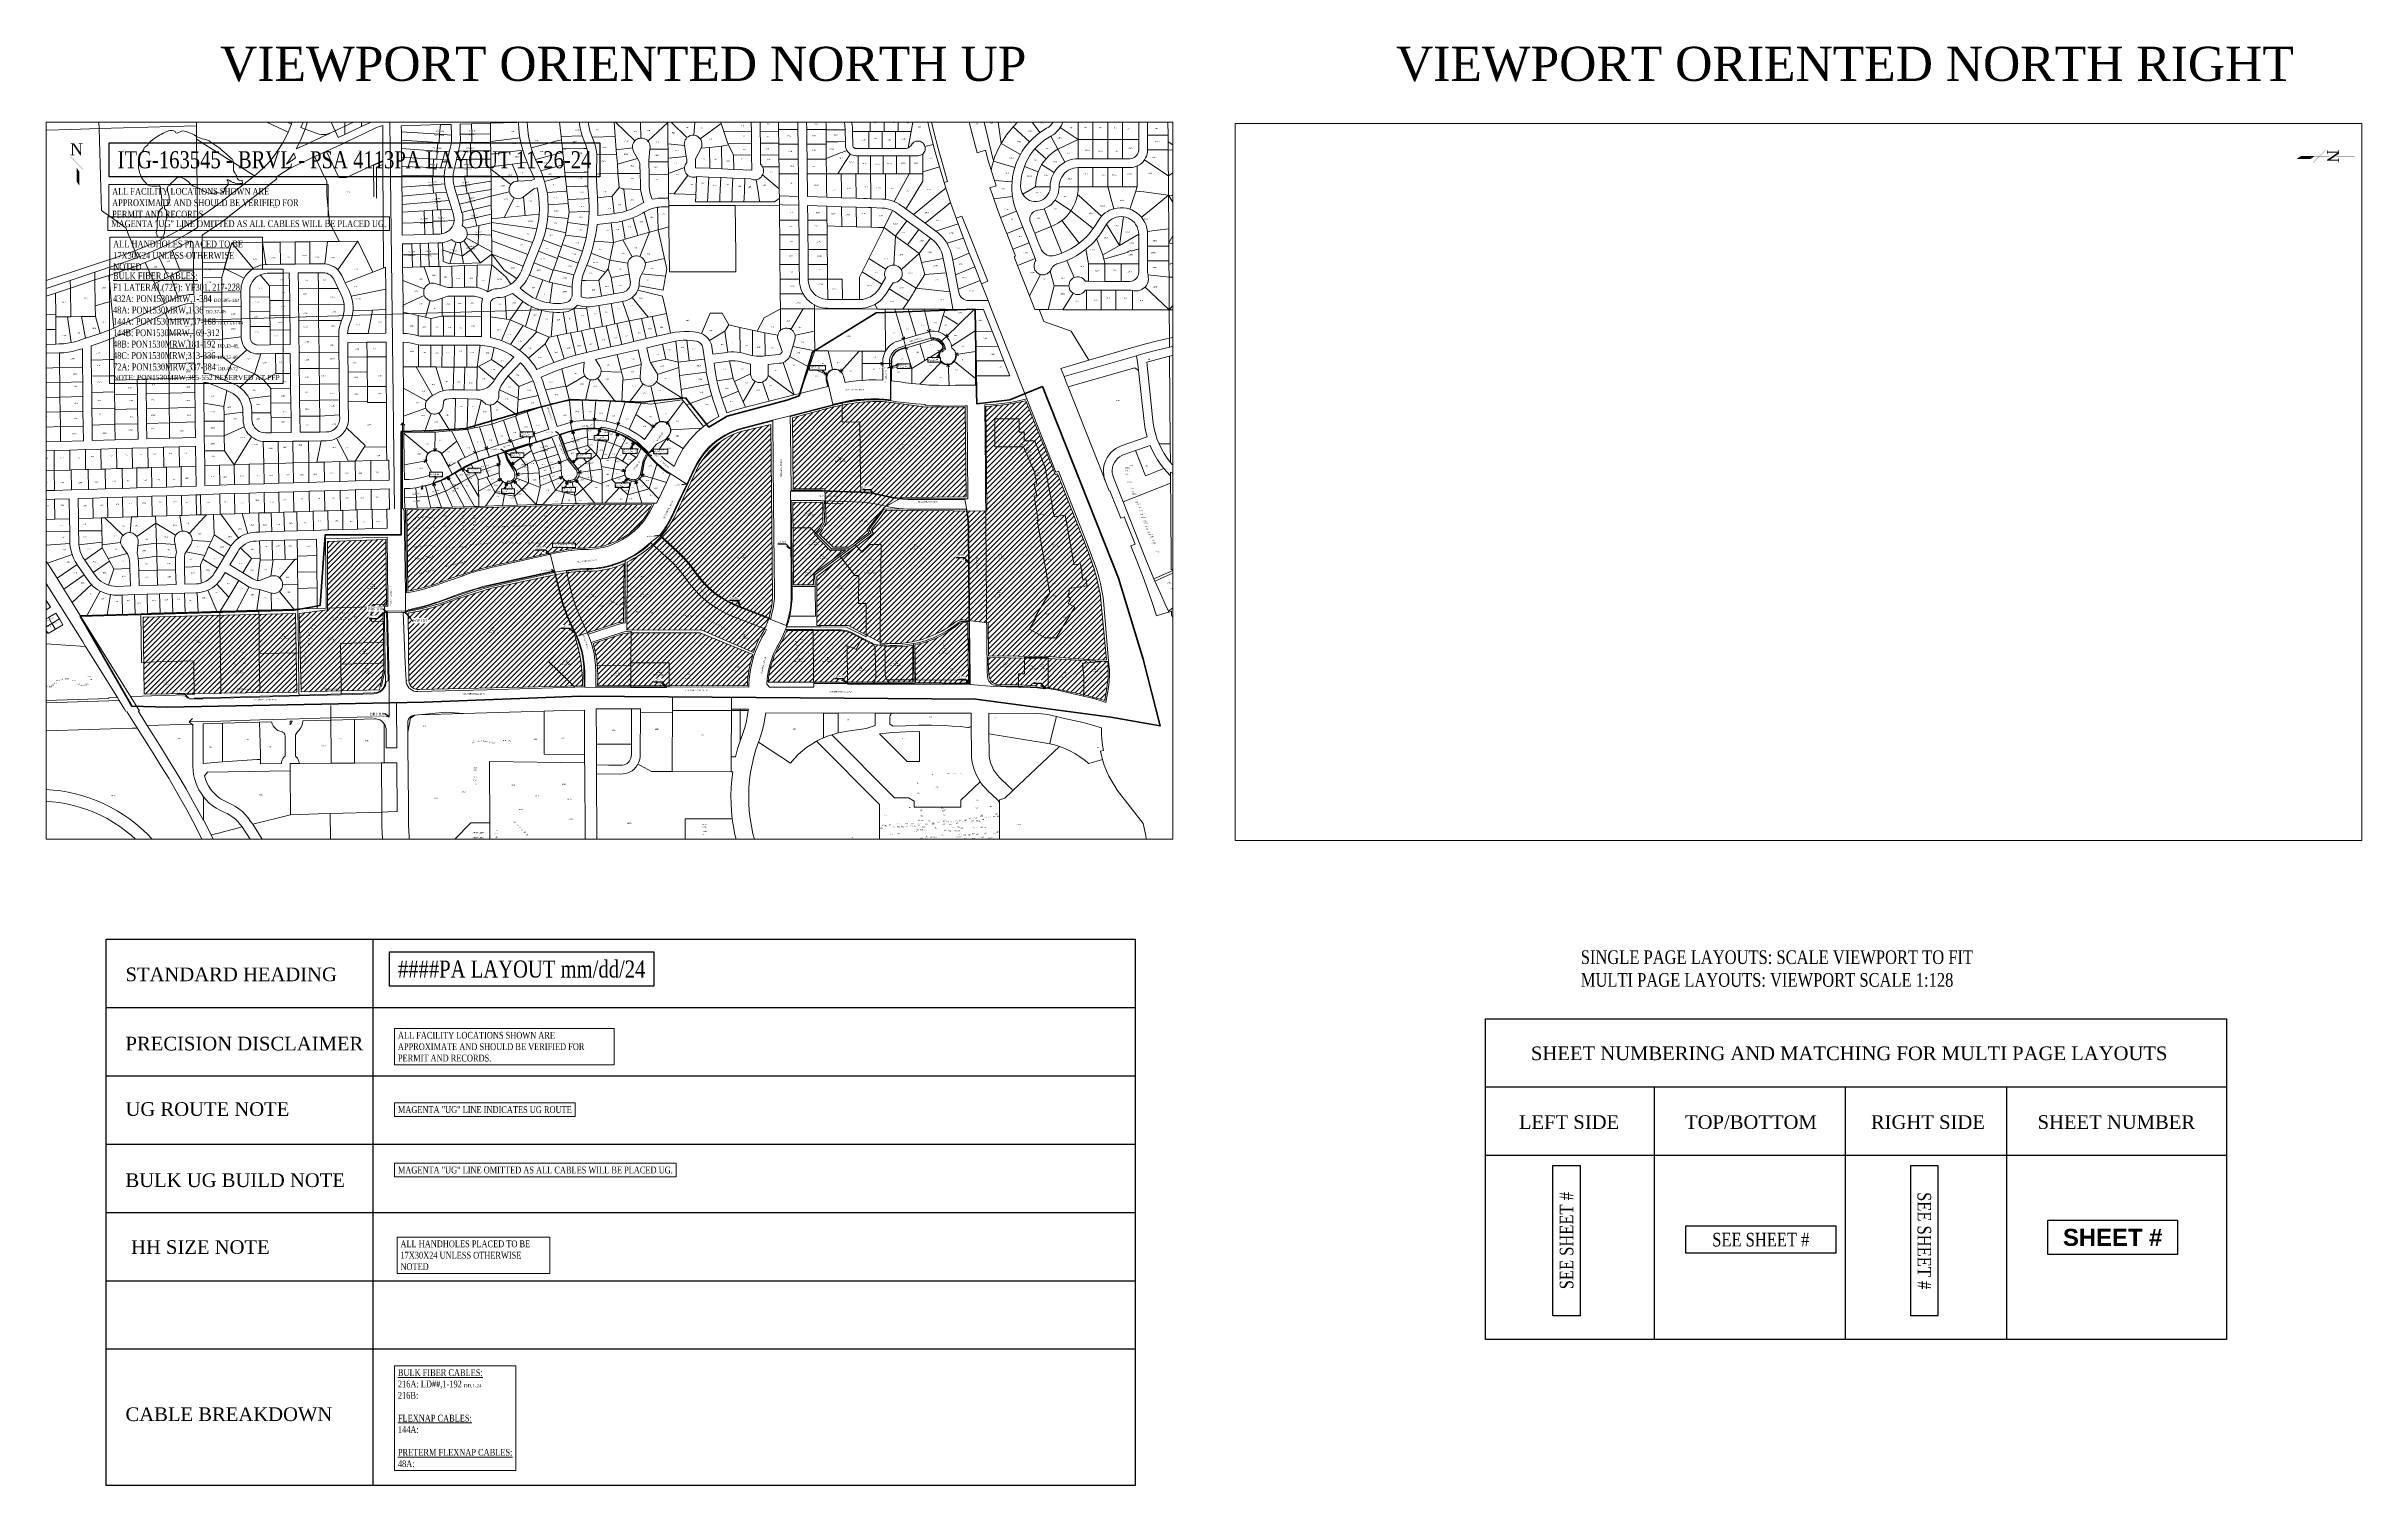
# Paper-space layout '1' of a CAD drawing. Header units: feet, sheet in inches. Extents: x 0.2 to 34.2, y -9.2 to 11.9.
# The model-space entities are those that its viewports show. They can reach past a viewport. Long polylines and large blocks are cut down to what shows.
import ezdxf
from ezdxf import colors
from ezdxf.entities.mleader import LeaderData, LeaderLine
from ezdxf.enums import TextEntityAlignment as Align
from ezdxf.lldxf.tags import DXFTag
from ezdxf.math import Vec2, Vec3

# ---------------------------------------------------------------- set-up
doc = ezdxf.new("R2010")
doc.units = ezdxf.units.FT
doc.header["$LTSCALE"] = 0.015
doc.header["$MEASUREMENT"] = 0
doc.set_wipeout_variables(frame=1)
doc.linetypes.add('DASHED', pattern=[5, 3, -2])
doc.layers.get('defpoints').update_dxf_attribs({"color": 221})
doc.layers.get('defpoints').transparency = 0.7
for name, color, linetype in [('144A', 112, '144A'), ('144B', 112, '144B'), ('432A', 112, '432A'), ('48A', 112, '48A'), ('48B', 112, '48B'), ('48C', 112, '48C'), ('72A', 112, '72A'), ('ADDRESS', 7, 'Continuous'), ('Dakota County Addresses', 7, 'Continuous'), ('Dakota County Parcels', 7, 'Continuous'), ('DETAIL', 7, 'Continuous'), ('DROP BURIED', 7, 'DASHED'), ('F1', 112, 'F1'), ('NOTES', 7, 'Continuous'), ('PROP_TEL', 6, 'Continuous'), ('STREET NAME', 7, 'Continuous'), ('TAIL', 1, 'MST'), ('TELEPHONE STRUCT-EX', 30, 'Continuous'), ('TELEPHONE STRUCT-PROP', 6, 'Continuous'), ('TERMINALS', 7, 'Continuous'), ('VIEWPORT', 6, 'Continuous')]:
    doc.layers.add(name, color=color, linetype=linetype)
doc.layers.add('RUNNING LINE (UNDERGROUND)', color=10, linetype='Continuous', lineweight=40)
doc.layers.add('WORK BOUNDARY', color=110, linetype='Continuous', lineweight=40)
doc.layers.add('TEMPLATE REFERENCE', color=2, linetype='Continuous', plot=False)
doc.styles.add('ARIALBD', font='arialbd.ttf')
doc.styles.add('Dimensions 100', font='arial.ttf')
doc.styles.add('Line', font='txt.shx', dxfattribs={"height": 3})
doc.styles.add('SIMPLEX', font='times.ttf', dxfattribs={"width": 0.8})
doc.styles.get("Standard").update_dxf_attribs({"font": 'times.ttf'})
doc.styles.add('Utilities', font='arial.ttf', dxfattribs={"height": 2.5})
tags = doc.linetypes.add('144A', pattern='A,80,-5,["144A",Line,S=1.5,R=0,X=0,Y=-1.5],-24', length=109).pattern_tags.tags
tags[6] = DXFTag(74, 10)
tags = doc.linetypes.add('144B', pattern='A,80,-5,["144B",Line,S=1.5,R=0,X=0,Y=-1.5],-24', length=109).pattern_tags.tags
tags[6] = DXFTag(74, 10)
tags = doc.linetypes.add('432A', pattern='A,80,-5,["432A",Line,S=1.5,R=0,X=0,Y=-1.5],-24', length=109).pattern_tags.tags
tags[6] = DXFTag(74, 10)
tags = doc.linetypes.add('48A', pattern='A,80,-5,["48A",Line,S=1.5,R=0,X=0,Y=-1.5],-20', length=105).pattern_tags.tags
tags[6] = DXFTag(74, 10)
tags = doc.linetypes.add('48B', pattern='A,80,-5,["48B",Line,S=1.5,R=0,X=0,Y=-1.5],-20', length=105).pattern_tags.tags
tags[6] = DXFTag(74, 10)
tags = doc.linetypes.add('48C', pattern='A,80,-5,["48C",Line,S=1.5,R=0,X=0,Y=-1.5],-20', length=105).pattern_tags.tags
tags[6] = DXFTag(74, 10)
tags = doc.linetypes.add('72A', pattern='A,80,-5,["72A",Line,S=1.5,R=0,X=0,Y=-1.5],-20', length=105).pattern_tags.tags
tags[6] = DXFTag(74, 10)
tags = doc.linetypes.add('BBF', pattern='A,100,-5,["BBF",Line,S=1,R=0,X=0,Y=-1.5],-12', length=117).pattern_tags.tags
tags[6] = DXFTag(74, 10)
tags = doc.linetypes.add('F1', pattern='A,15,-5,["F1",Line,S=1.5,R=0,X=0,Y=-1.5],-12', length=32).pattern_tags.tags
tags[6] = DXFTag(74, 10)
tags = doc.linetypes.add('MST', pattern='A,5,-5,5,-5,["TAIL",Line,S=1.5,R=0,X=0,Y=-1.5],-20', length=40).pattern_tags.tags
tags[10] = DXFTag(74, 10)

# ---------------------------------------------------------------- blocks, each defined once
blk = doc.blocks.new('NORTH ARROW')
at = {"color": 0, "const_width": 0.2, "flags": 128}
for points in [[(0, 41.2), (0, 19.8)], [(7.4, 7.4), (-7.4, -7.4)], [(-7.4, 7.4), (7.4, -7.4)], [(0, 12), (0, -21.9)]]:
    blk.add_lwpolyline(points, dxfattribs=at)
at = {"color": 0, "lineweight": -3}
for points in [[(-0.1, 41.2), (-4.7, 29.1), (-0.1, 25.1), (-0.1, 41.2)], [(0, -5.6), (0, -21.9), (3.1, -10.2), (3.1, -26.5)]]:
    blk.add_solid(points, dxfattribs=at)
blk.add_text('N', height=14.1, dxfattribs=at).set_placement((-0.1, 15.9), align=Align.MIDDLE_CENTER)
blk = doc.blocks.new('ACMAP_ANN_TEMPLATE_Dakota County Addresses')
at = {"layer": 'Dakota County Addresses', "style": 'Dimensions 100'}
blk.add_attdef('DakotaCountyAddress', text='', height=50, dxfattribs=at).set_placement((0, 0), align=Align.CENTER)
blk = doc.blocks.new('NEW HH')
at = {"ltscale": 40, "true_color": 0xffffff}
h = blk.add_hatch(color=7, dxfattribs=at)
h.dxf.hatch_style = 1
h.paths.add_polyline_path([(-0.06, -0.03, 0.414214), (-0.05, -0.05), (0.05, -0.05, 0.414214), (0.06, -0.03), (0.06, 0.03, 0.414214), (0.05, 0.05), (-0.05, 0.05, 0.414214), (-0.06, 0.03)])
at = {"layer": 'RUNNING LINE (UNDERGROUND)', "color": 6, "lineweight": 0, "const_width": 0.005, "flags": 128}
blk.add_lwpolyline([(-0.06, 0.03), (-0.06, -0.03, 0.414214), (-0.05, -0.05), (0.05, -0.05, 0.414214), (0.06, -0.03), (0.06, 0.03, 0.414214), (0.05, 0.05), (-0.05, 0.05, 0.414214)], format="xyb", close=True, dxfattribs=at)
at = {"layer": 'TELEPHONE STRUCT-PROP', "color": 18, "true_color": 0x000000, "style": 'Utilities'}
blk.add_text('HH', height=0.05, dxfattribs=at).set_placement((0, 0), align=Align.MIDDLE_CENTER)
blk = doc.blocks.new('Proposed FlowerPot')
at = {"lineweight": 5, "ltscale": 100, "true_color": 0xffffff}
h = blk.add_hatch(color=7, dxfattribs=at)
h.dxf.hatch_style = 1
h.paths.add_polyline_path([(-0.06, 0, 0.414214), (0, -0.06, 0.414214), (0.06, 0, 0.414214), (0, 0.06, 0.414214)])
at = {"lineweight": 5, "ltscale": 100}
blk.add_circle((0, 0), 0.0604, dxfattribs=at)
at = {"layer": 'RUNNING LINE (UNDERGROUND)', "color": 6, "lineweight": 5, "const_width": 0.00907, "flags": 128}
blk.add_lwpolyline([(-0.06, 0, -0.414214), (0, 0.06, -0.414214), (0.06, 0, -0.414214), (0, -0.06, -0.414214), (-0.06, 0)], format="xyb", dxfattribs=at)
at = {"color": 18, "linetype": 'ByBlock', "lineweight": 5, "ltscale": 100, "true_color": 0x000000, "style": 'Dimensions 100'}
blk.add_text('F', height=0.0744, dxfattribs=at).set_placement((-0.03, -0.04))
blk = doc.blocks.new('TERMINAL')
at = {"lineweight": 5, "ltscale": 0.5, "flags": 128}
blk.add_lwpolyline([(0, -1), (0, 45)], dxfattribs=at)
at = {"lineweight": 5, "ltscale": 0.5}
blk.add_circle((0, 38), 3.83, dxfattribs=at)
blk = doc.blocks.new('PFP')
at = {"color": 6}
blk.add_wipeout([(-0.12, 0.12), (0.12, 0.12), (0.12, -0.12), (-0.12, -0.12)], dxfattribs=at)
at = {"ltscale": 40, "true_color": 0xffffff}
h = blk.add_hatch(color=7, dxfattribs=at)
h.dxf.hatch_style = 1
h.paths.add_polyline_path([(-0.12, -0.12), (0.12, -0.12), (0.12, 0.12), (-0.12, 0.12)])
at = {"layer": 'RUNNING LINE (UNDERGROUND)', "color": 6, "lineweight": 0, "const_width": 0.0181, "flags": 128}
blk.add_lwpolyline([(-0.12, 0.12), (0.12, 0.12), (0.12, -0.12), (-0.12, -0.12)], close=True, dxfattribs=at)
at = {"layer": 'RUNNING LINE (UNDERGROUND)', "color": 18, "lineweight": 0, "true_color": 0x000000, "const_width": 0.0181, "flags": 128}
for points in [[(-0.08, -0.08), (0.08, 0.08)], [(-0.08, 0.08), (0.08, -0.08)]]:
    blk.add_lwpolyline(points, dxfattribs=at)
blk = doc.blocks.new('EX HH')
at = {"ltscale": 40, "true_color": 0xffffff}
h = blk.add_hatch(color=7, dxfattribs=at)
h.dxf.hatch_style = 1
h.paths.add_polyline_path([(-0.06, -0.03, 0.414214), (-0.05, -0.05), (0.05, -0.05, 0.414214), (0.06, -0.03), (0.06, 0.03, 0.414214), (0.05, 0.05), (-0.05, 0.05, 0.414214), (-0.06, 0.03)])
at = {"color": 30, "const_width": 0.005, "flags": 128}
blk.add_lwpolyline([(-0.06, 0.03), (-0.06, -0.03, 0.414214), (-0.05, -0.05), (0.05, -0.05, 0.414214), (0.06, -0.03), (0.06, 0.03, 0.414214), (0.05, 0.05), (-0.05, 0.05, 0.414214)], format="xyb", close=True, dxfattribs=at)
at = {"layer": 'RUNNING LINE (UNDERGROUND)', "color": 7, "lineweight": -3, "flags": 128}
blk.add_lwpolyline([(-0.05, 0.03), (-0.05, -0.03, 0.414214), (-0.05, -0.04), (0.05, -0.04, 0.414214), (0.05, -0.03), (0.05, 0.03, 0.414214), (0.05, 0.04), (-0.05, 0.04, 0.414214)], format="xyb", close=True, dxfattribs=at)
at = {"layer": 'TELEPHONE STRUCT-PROP', "color": 30, "style": 'Utilities'}
blk.add_text('HH', height=0.05, dxfattribs=at).set_placement((0, 0), align=Align.MIDDLE_CENTER)

msp = doc.modelspace()

# ---------------------------------------------------------------- linework, layer by layer
at = {"layer": '144A', "lineweight": 5, "ltscale": 100, "flags": 128}
msp.add_lwpolyline([(2806163, 967105), (2806164, 967105), (2806170, 967108), (2806196, 967123), (2806224, 967137), (2806264, 967154), (2806306, 967170), (2806308, 967170), (2806309, 967170), (2806309, 967170), (2806310, 967170), (2806459, 967218), (2806520, 967237), (2806617, 967268), (2806702, 967295), (2806829, 967336), (2806886, 967354), (2806912, 967361), (2806945, 967369), (2806978, 967374), (2807012, 967377), (2807041, 967377), (2807069, 967377), (2807097, 967374), (2807130, 967369), (2807163, 967362), (2807193, 967353), (2807222, 967343), (2807251, 967331), (2807279, 967317), (2807307, 967301), (2807333, 967283), (2807358, 967264), (2807427, 967198), (2807479, 967145), (2807487, 967137), (2807511, 967116), (2807535, 967097), (2807561, 967079), (2807688, 966997)], dxfattribs=at)
at = {"layer": '144B', "lineweight": 5, "ltscale": 100, "flags": 128}
msp.add_lwpolyline([(2807502, 966649), (2807618, 966544), (2807648, 966515), (2807677, 966485), (2807704, 966453), (2807729, 966420), (2807747, 966394), (2807758, 966379), (2807781, 966349), (2807806, 966321), (2807833, 966294), (2807861, 966269), (2807891, 966246), (2807922, 966225), (2807955, 966206), (2807988, 966189), (2808023, 966174), (2808362, 966040), (2808371, 966068), (2808380, 966105), (2808388, 966144), (2808393, 966183), (2808396, 966222), (2808396, 966261), (2808396, 966304), (2808392, 966701), (2808392, 966741), (2808390, 966862), (2808390, 966951), (2808564, 966951), (2808568, 966951), (2808595, 966951), (2808611, 966950), (2808654, 966948), (2808865, 966940), (2808878, 966940), (2808911, 966937), (2808943, 966933), (2808975, 966927), (2809079, 966905), (2809114, 966899), (2809150, 966896), (2809185, 966894), (2809572, 966893), (2809590, 966801), (2809595, 966773), (2809597, 966745), (2809598, 966717), (2809598, 966703), (2809601, 966399), (2809601, 966389), (2809601, 966379), (2809603, 966197), (2809604, 966067), (2809604, 966060), (2809604, 966045), (2809604, 966039), (2809607, 965690), (2809607, 965670), (2809607, 965670), (2809608, 965640), (2809229, 965642), (2809169, 965642), (2809129, 965642), (2809061, 965642), (2808953, 965642), (2808777, 965642)], dxfattribs=at)
at = {"layer": '432A', "lineweight": 5, "ltscale": 85, "flags": 128}
msp.add_lwpolyline([(2806765, 966517), (2806794, 966401), (2806918, 966419), (2806964, 966423), (2807010, 966425), (2807023, 966425), (2807059, 966427), (2807095, 966432), (2807131, 966438), (2807166, 966447), (2807201, 966457), (2807235, 966470), (2807269, 966484), (2807300, 966500), (2807330, 966517), (2807360, 966536), (2807388, 966557), (2807415, 966579), (2807441, 966603), (2807502, 966649), (2807528, 966682), (2807548, 966713), (2807567, 966745), (2807584, 966778), (2807627, 966870), (2807688, 966997)], dxfattribs=at)
at = {"layer": '48A', "lineweight": 5, "ltscale": 100, "flags": 128}
msp.add_lwpolyline([(2807688, 966998), (2807740, 967108), (2807756, 967138), (2807773, 967167), (2807793, 967195), (2807814, 967222), (2807837, 967247), (2807862, 967270), (2807888, 967292), (2807916, 967311), (2807945, 967329), (2807975, 967345), (2808006, 967359), (2808038, 967371), (2808070, 967380), (2808268, 967431), (2808388, 967461), (2808562, 967505), (2808702, 967541), (2808739, 967550), (2808745, 967551), (2808748, 967552), (2808793, 967560), (2808841, 967567), (2808889, 967571), (2808937, 967573), (2808986, 967573), (2809023, 967571), (2809070, 967566), (2809070, 967791)], dxfattribs=at)
at = {"layer": '48B', "lineweight": 5, "ltscale": 100, "flags": 128}
msp.add_lwpolyline([(2809608, 965640), (2809768, 965626), (2809936, 965623), (2809968, 965621), (2810016, 965620), (2810063, 965618), (2810119, 965611)], dxfattribs=at)
at = {"layer": '48C', "lineweight": 5, "ltscale": 100, "flags": 128}
msp.add_lwpolyline([(2806794, 966401), (2806827, 966273), (2806838, 966230), (2806851, 966186), (2806866, 966143), (2806882, 966101), (2806900, 966060), (2806935, 965983), (2806942, 965969), (2806956, 965936), (2806968, 965902), (2806978, 965867), (2806986, 965832), (2806991, 965797), (2806995, 965761), (2806996, 965725), (2806997, 965621), (2807309, 965620), (2807551, 965620)], dxfattribs=at)
at = {"layer": '72A', "lineweight": 5, "ltscale": 100, "flags": 128}
msp.add_lwpolyline([(2804315, 965542), (2804409, 965544), (2804530, 965547), (2804795, 965555), (2805060, 965563), (2805346, 965571), (2805569, 965578), (2805583, 965580), (2805597, 965584), (2805610, 965590), (2805621, 965599), (2805631, 965609), (2805639, 965621), (2805645, 965634), (2805649, 965648), (2805650, 965661), (2805665, 965666), (2805653, 966136), (2805783, 966139), (2805822, 966146), (2805866, 966156), (2805909, 966167), (2805951, 966179), (2805994, 966193), (2806004, 966197), (2806161, 966253), (2806209, 966269), (2806258, 966285), (2806308, 966298), (2806357, 966310), (2806780, 966403), (2806794, 966401)], dxfattribs=at)
at = {"layer": 'ADDRESS', "lineweight": 5, "ltscale": 50, "flags": 128}
msp.add_lwpolyline([(2809774, 967251), (2809774, 967441), (2809940, 967441), (2809940, 967350), (2809974, 967350), (2809974, 967291), (2810046, 967291), (2810117, 967108), (2810160, 966879), (2810177, 966775), (2810252, 966787), (2810279, 966637), (2810313, 966450), (2810355, 966458), (2810372, 966351), (2810392, 966356), (2810401, 966308), (2810279, 966290), (2810279, 966264), (2810265, 966238), (2810289, 966223), (2810273, 966190), (2810316, 966165), (2810190, 965957), (2810115, 965957), (2810009, 966014), (2810009, 966017), (2810053, 966090), (2810045, 966094), (2810124, 966227), (2810133, 966233), (2810147, 966260), (2810061, 966753), (2810069, 966753), (2810042, 966917), (2810060, 966921), (2810042, 966996), (2810059, 966999), (2810043, 967078), (2809969, 967250), (2809906, 967250), (2809774, 967250)], close=True, dxfattribs=at)
at = {"layer": 'Dakota County Parcels', "lineweight": 5}
for p, q in [((2803705, 969406), (2803701, 969753)), ((2805483, 969475), (2805482, 969675)), ((2804365, 969424), (2804363, 969554)), ((2804772, 969484), (2804986, 969381)), ((2804798, 969538), (2805008, 969437)), ((2805073, 969413), (2805105, 969498)), ((2805227, 969556), (2805305, 969391)), ((2805370, 969422), (2805369, 969622)), ((2805370, 969422), (2805483, 969475)), ((2805483, 969475), (2805544, 969504)), ((2805483, 969420), (2805483, 969475)), ((2805653, 969484), (2805652, 969534)), ((2807909, 969471), (2808124, 969479)), ((2808125, 969388), (2808124, 969479)), ((2808184, 969481), (2808309, 969486)), ((2808185, 969387), (2808184, 969481)), ((2808309, 969486), (2808309, 969500)), ((2808310, 969400), (2808309, 969486)), ((2808440, 969400), (2808439, 969500)), ((2808500, 969400), (2808499, 969500)), ((2808931, 969386), (2808931, 969499)), ((2809026, 969386), (2809026, 969499)), ((2809121, 969386), (2809121, 969499)), ((2809208, 969386), (2809229, 969499)), ((2809690, 969505), (2809766, 969185)), ((2809790, 969506), (2809817, 969305)), ((2809899, 969418), (2809982, 969509)), ((2809982, 969509), (2810081, 969380)), ((2810272, 969496), (2810340, 969464)), ((2803517, 969400), (2803087, 969388)), ((2803517, 969400), (2803705, 969406)), ((2803705, 969406), (2804365, 969424)), ((2803717, 969004), (2803705, 969406)), ((2804050, 969315), (2804058, 969323)), ((2804058, 969323), (2804068, 969331)), ((2804068, 969331), (2804076, 969336)), ((2804076, 969336), (2804084, 969342)), ((2804084, 969342), (2804103, 969355)), ((2804103, 969355), (2804115, 969362)), ((2804115, 969362), (2804127, 969369)), ((2804127, 969369), (2804140, 969376)), ((2804140, 969376), (2804152, 969382)), ((2804152, 969382), (2804159, 969385)), ((2804159, 969385), (2804176, 969391)), ((2804176, 969391), (2804187, 969394)), ((2804187, 969394), (2804198, 969394)), ((2804198, 969394), (2804211, 969392)), ((2804211, 969392), (2804220, 969386)), ((2804220, 969386), (2804226, 969378)), ((2804226, 969378), (2804234, 969376)), ((2804234, 969376), (2804243, 969379)), ((2804243, 969379), (2804254, 969385)), ((2804254, 969385), (2804269, 969390)), ((2804269, 969390), (2804281, 969389)), ((2804281, 969389), (2804295, 969386)), ((2804295, 969386), (2804311, 969380)), ((2804311, 969380), (2804324, 969375)), ((2804324, 969375), (2804335, 969371)), ((2804335, 969371), (2804349, 969363)), ((2804366, 969334), (2804464, 969272)), ((2804367, 969351), (2804392, 969341)), ((2804392, 969341), (2804404, 969336)), ((2804404, 969336), (2804419, 969334)), ((2804419, 969334), (2804440, 969328)), ((2804440, 969328), (2804445, 969326)), ((2804445, 969326), (2804452, 969323)), ((2804452, 969323), (2804463, 969315)), ((2805073, 969413), (2805101, 969402)), ((2805101, 969402), (2805182, 969372)), ((2805256, 969369), (2805258, 969370)), ((2805258, 969370), (2805260, 969370)), ((2805260, 969370), (2805262, 969371)), ((2805262, 969371), (2805264, 969372)), ((2805264, 969372), (2805265, 969373)), ((2805265, 969373), (2805267, 969374)), ((2805267, 969374), (2805269, 969375)), ((2805269, 969375), (2805272, 969376)), ((2805272, 969376), (2805305, 969391)), ((2805305, 969391), (2805370, 969422)), ((2805305, 969391), (2805326, 969346)), ((2805326, 969346), (2805370, 969367)), ((2805370, 969367), (2805370, 969422)), ((2805370, 969367), (2805483, 969420)), ((2805483, 969420), (2805565, 969458)), ((2805691, 968149), (2805676, 969463)), ((2805753, 969425), (2806018, 969433)), ((2805754, 969385), (2805753, 969425)), ((2805754, 969385), (2806013, 969368)), ((2805754, 969328), (2805754, 969385)), ((2805755, 969271), (2805754, 969328)), ((2805754, 969328), (2806001, 969311)), ((2806009, 969311), (2806013, 969368)), ((2806013, 969368), (2806018, 969433)), ((2806013, 969368), (2806093, 969362)), ((2806018, 969433), (2806091, 969435)), ((2806093, 969362), (2806091, 969435)), ((2806094, 969341), (2806093, 969362)), ((2806151, 969437), (2806229, 969439)), ((2806153, 969368), (2806151, 969437)), ((2806153, 969368), (2806230, 969369)), ((2806154, 969343), (2806153, 969368)), ((2806229, 969439), (2806357, 969443)), ((2806230, 969369), (2806229, 969439)), ((2806230, 969369), (2806357, 969370)), ((2806231, 969312), (2806230, 969369)), ((2806357, 969370), (2806357, 969443)), ((2806358, 969318), (2806357, 969370)), ((2806358, 969318), (2806557, 969343)), ((2806825, 969457), (2806959, 969461)), ((2806825, 969457), (2806836, 969353)), ((2806836, 969353), (2806979, 969356)), ((2806836, 969353), (2806838, 969331)), ((2806979, 969356), (2806983, 969346)), ((2806983, 969346), (2806990, 969327)), ((2806990, 969327), (2807003, 969293)), ((2807019, 969462), (2807194, 969461)), ((2807039, 969367), (2807046, 969349)), ((2807046, 969349), (2807202, 969352)), ((2807046, 969349), (2807059, 969315)), ((2807194, 969461), (2807202, 969352)), ((2807194, 969461), (2807373, 969461)), ((2807194, 969461), (2807336, 969323)), ((2807202, 969352), (2807209, 969263)), ((2807377, 969341), (2807373, 969461)), ((2807373, 969461), (2807558, 969461)), ((2807423, 969322), (2807559, 969447)), ((2807558, 969461), (2807559, 969471)), ((2807559, 969447), (2807558, 969461)), ((2807559, 969471), (2807689, 969345)), ((2807559, 969471), (2807745, 969471)), ((2807560, 969303), (2807559, 969447)), ((2807735, 969361), (2807745, 969471)), ((2807745, 969471), (2807909, 969471)), ((2807779, 969336), (2807920, 969440)), ((2807909, 969471), (2807920, 969440)), ((2807920, 969440), (2807938, 969386)), ((2807938, 969386), (2808125, 969388)), ((2807938, 969386), (2807966, 969306)), ((2808126, 969308), (2808125, 969388)), ((2808185, 969387), (2808310, 969388)), ((2808186, 969307), (2808185, 969387)), ((2808310, 969400), (2808440, 969400)), ((2808310, 969388), (2808310, 969400)), ((2808311, 969308), (2808310, 969388)), ((2808442, 969300), (2808440, 969400)), ((2808500, 969400), (2808631, 969400)), ((2808502, 969300), (2808500, 969400)), ((2808631, 969397), (2808631, 969400)), ((2808632, 969317), (2808631, 969397)), ((2808761, 969388), (2808761, 969398)), ((2808762, 969318), (2808761, 969388)), ((2808811, 969386), (2808811, 969388)), ((2808812, 969293), (2808811, 969386)), ((2808811, 969386), (2808921, 969386)), ((2808921, 969272), (2808921, 969386)), ((2808921, 969386), (2808931, 969386)), ((2808931, 969386), (2809011, 969386)), ((2809011, 969272), (2809011, 969386)), ((2809011, 969386), (2809026, 969386)), ((2809026, 969386), (2809101, 969386)), ((2809101, 969272), (2809101, 969386)), ((2809101, 969386), (2809121, 969386)), ((2809121, 969386), (2809208, 969386)), ((2809187, 969276), (2809208, 969386)), ((2809899, 969418), (2810009, 969316)), ((2810155, 969355), (2810203, 969267)), ((2810203, 969267), (2810340, 969332)), ((2810218, 969413), (2810340, 969332)), ((2810340, 969332), (2810340, 969464)), ((2810340, 969464), (2810440, 969463)), ((2810340, 969202), (2810340, 969332)), ((2810340, 969332), (2810440, 969332)), ((2810440, 969332), (2810440, 969463)), ((2810440, 969463), (2810540, 969463)), ((2810440, 969202), (2810440, 969332)), ((2810440, 969332), (2810540, 969332)), ((2810540, 969463), (2810640, 969463)), ((2810540, 969332), (2810540, 969463)), ((2810540, 969332), (2810640, 969332)), ((2810540, 969202), (2810540, 969332)), ((2810640, 969463), (2810750, 969462)), ((2810640, 969332), (2810640, 969463)), ((2810640, 969202), (2810640, 969332)), ((2810640, 969332), (2810750, 969332)), ((2810750, 969332), (2810750, 969462)), ((2810750, 969262), (2810750, 969332)), ((2810810, 969462), (2810948, 969462)), ((2810810, 969362), (2810810, 969462)), ((2810810, 969362), (2810949, 969362)), ((2810810, 969262), (2810810, 969362)), ((2810948, 969462), (2811048, 969462)), ((2810949, 969362), (2810948, 969462)), ((2810949, 969316), (2810949, 969362)), ((2803973, 969182), (2803977, 969204)), ((2803973, 969171), (2803973, 969182)), ((2803973, 969161), (2803973, 969171)), ((2803977, 969204), (2803982, 969220)), ((2803982, 969220), (2803986, 969232)), ((2803986, 969232), (2803994, 969246)), ((2803994, 969246), (2804001, 969256)), ((2804001, 969256), (2804008, 969264)), ((2804008, 969264), (2804011, 969279)), ((2804011, 969279), (2804020, 969282)), ((2804020, 969282), (2804036, 969295)), ((2804036, 969295), (2804041, 969305)), ((2804041, 969305), (2804050, 969315)), ((2804463, 969315), (2804474, 969307)), ((2804474, 969307), (2804484, 969299)), ((2804484, 969299), (2804492, 969293)), ((2804492, 969293), (2804524, 969273)), ((2804524, 969273), (2804538, 969259)), ((2804538, 969259), (2804555, 969244)), ((2804555, 969244), (2804563, 969237)), ((2804563, 969237), (2804574, 969228)), ((2804574, 969228), (2804584, 969219)), ((2804584, 969219), (2804594, 969211)), ((2804594, 969211), (2804601, 969203)), ((2804601, 969203), (2804607, 969198)), ((2804607, 969198), (2804616, 969180)), ((2804617, 969165), (2804617, 969155)), ((2804974, 969165), (2805037, 969207)), ((2805037, 969207), (2805025, 969239)), ((2805030, 969152), (2805172, 969219)), ((2805249, 969047), (2805168, 969215)), ((2805246, 969251), (2805330, 969074)), ((2805381, 969074), (2805629, 969190)), ((2805565, 969158), (2805629, 969184)), ((2805585, 969145), (2805629, 969163)), ((2805755, 969271), (2805997, 969254)), ((2805755, 969213), (2805755, 969271)), ((2805755, 969213), (2805972, 969199)), ((2805756, 969149), (2805755, 969213)), ((2805970, 969142), (2805972, 969199)), ((2805972, 969199), (2805993, 969198)), ((2805993, 969198), (2805997, 969254)), ((2805993, 969198), (2806064, 969193)), ((2805997, 969254), (2806001, 969311)), ((2805997, 969254), (2806078, 969249)), ((2806001, 969311), (2806009, 969311)), ((2806009, 969311), (2806091, 969305)), ((2806053, 969148), (2806064, 969193)), ((2806064, 969193), (2806078, 969249)), ((2806078, 969249), (2806088, 969290)), ((2806088, 969290), (2806091, 969305)), ((2806113, 969139), (2806127, 969197)), ((2806127, 969197), (2806141, 969254)), ((2806127, 969197), (2806198, 969197)), ((2806141, 969254), (2806146, 969276)), ((2806141, 969254), (2806223, 969255)), ((2806153, 969311), (2806222, 969312)), ((2806198, 969197), (2806224, 969198)), ((2806199, 969140), (2806198, 969197)), ((2806223, 969255), (2806222, 969312)), ((2806222, 969312), (2806231, 969312)), ((2806223, 969255), (2806359, 969256)), ((2806224, 969198), (2806223, 969255)), ((2806224, 969198), (2806359, 969199)), ((2806231, 969312), (2806358, 969313)), ((2806358, 969313), (2806358, 969318)), ((2806359, 969256), (2806358, 969313)), ((2806359, 969232), (2806576, 969260)), ((2806359, 969232), (2806359, 969256)), ((2806359, 969199), (2806359, 969232)), ((2806360, 969146), (2806359, 969199)), ((2806360, 969146), (2806505, 969165)), ((2806505, 969165), (2806605, 969178)), ((2806505, 969165), (2806541, 969081)), ((2806662, 969196), (2806680, 969158)), ((2806698, 969119), (2806856, 969162)), ((2806845, 969268), (2806847, 969246)), ((2806856, 969162), (2806862, 969106)), ((2806991, 969272), (2807010, 969272)), ((2807010, 969272), (2807003, 969293)), ((2807078, 969231), (2807211, 969234)), ((2807078, 969207), (2807078, 969231)), ((2807209, 969263), (2807320, 969275)), ((2807209, 969263), (2807211, 969234)), ((2807211, 969234), (2807217, 969165)), ((2807217, 969165), (2807354, 969203)), ((2807217, 969165), (2807221, 969103)), ((2807327, 969252), (2807354, 969203)), ((2807354, 969203), (2807363, 969187)), ((2807430, 969189), (2807438, 969266)), ((2807430, 969181), (2807430, 969189)), ((2807430, 969181), (2807562, 969182)), ((2807432, 969096), (2807430, 969181)), ((2807438, 969266), (2807439, 969275)), ((2807438, 969266), (2807561, 969267)), ((2807560, 969303), (2807671, 969291)), ((2807561, 969267), (2807560, 969303)), ((2807561, 969206), (2807561, 969267)), ((2807561, 969206), (2807684, 969217)), ((2807562, 969182), (2807561, 969206)), ((2807563, 969101), (2807562, 969182)), ((2807671, 969291), (2807684, 969217)), ((2807684, 969217), (2807687, 969200)), ((2807687, 969176), (2807687, 969200)), ((2807747, 969201), (2807784, 969274)), ((2807747, 969141), (2807747, 969201)), ((2807784, 969274), (2807841, 969277)), ((2807841, 969277), (2807922, 969288)), ((2807843, 969137), (2807841, 969277)), ((2807922, 969288), (2807970, 969295)), ((2807925, 969134), (2807922, 969288)), ((2807966, 969306), (2808126, 969308)), ((2807966, 969306), (2807970, 969295)), ((2807970, 969295), (2808005, 969226)), ((2808005, 969226), (2808127, 969228)), ((2808005, 969226), (2808007, 969130)), ((2808127, 969228), (2808126, 969308)), ((2808128, 969125), (2808127, 969228)), ((2808186, 969307), (2808311, 969308)), ((2808187, 969227), (2808186, 969307)), ((2808187, 969227), (2808312, 969228)), ((2808187, 969165), (2808187, 969227)), ((2808311, 969300), (2808311, 969308)), ((2808312, 969228), (2808311, 969300)), ((2808311, 969300), (2808442, 969300)), ((2808312, 969200), (2808312, 969228)), ((2808313, 969147), (2808312, 969200)), ((2808312, 969200), (2808443, 969200)), ((2808443, 969200), (2808442, 969300)), ((2808444, 969100), (2808443, 969200)), ((2808502, 969300), (2808632, 969300)), ((2808503, 969200), (2808502, 969300)), ((2808504, 969100), (2808503, 969200)), ((2808503, 969200), (2808633, 969200)), ((2808632, 969300), (2808632, 969317)), ((2808633, 969204), (2808632, 969300)), ((2808633, 969200), (2808633, 969204)), ((2808634, 969100), (2808633, 969200)), ((2808762, 969292), (2808762, 969318)), ((2808831, 969272), (2808921, 969272)), ((2808833, 969222), (2808848, 969222)), ((2808848, 969222), (2808933, 969222)), ((2808848, 969099), (2808848, 969222)), ((2808921, 969272), (2809011, 969272)), ((2808933, 969099), (2808933, 969222)), ((2808933, 969222), (2809018, 969222)), ((2809011, 969272), (2809101, 969272)), ((2809018, 969222), (2809108, 969222)), ((2809018, 969099), (2809018, 969222)), ((2809101, 969272), (2809167, 969272)), ((2809108, 969222), (2809198, 969222)), ((2809108, 969099), (2809108, 969222)), ((2809198, 969222), (2809253, 969222)), ((2809198, 969099), (2809198, 969222)), ((2809288, 969114), (2809287, 969233)), ((2809301, 969285), (2809358, 969299)), ((2809655, 969243), (2809711, 969259)), ((2809766, 969185), (2809910, 969142)), ((2809817, 969305), (2809948, 969231)), ((2810046, 969268), (2810122, 969202)), ((2810177, 969109), (2810092, 969162)), ((2810203, 969267), (2810250, 969179)), ((2810340, 969202), (2810440, 969202)), ((2810440, 969202), (2810540, 969202)), ((2810540, 969202), (2810640, 969202)), ((2810640, 969202), (2810690, 969202)), ((2810810, 969262), (2810949, 969262)), ((2810949, 969262), (2810949, 969316)), ((2811049, 969255), (2810949, 969316)), ((2810949, 969262), (2811049, 969255)), ((2803721, 968852), (2803717, 969004)), ((2803973, 969150), (2803973, 969161)), ((2803973, 969137), (2803973, 969150)), ((2803976, 969125), (2803973, 969137)), ((2803980, 969109), (2803976, 969125)), ((2803985, 969096), (2803980, 969109)), ((2803991, 969079), (2803985, 969096)), ((2803996, 969069), (2803991, 969079)), ((2804011, 969050), (2803996, 969069)), ((2804019, 969040), (2804011, 969050)), ((2804028, 969030), (2804019, 969040)), ((2804037, 969024), (2804028, 969030)), ((2804049, 969019), (2804037, 969024)), ((2804062, 969016), (2804049, 969019)), ((2804076, 969016), (2804062, 969016)), ((2804088, 969015), (2804076, 969016)), ((2804098, 969015), (2804088, 969015)), ((2804108, 969018), (2804098, 969015)), ((2804114, 969018), (2804108, 969018)), ((2804119, 969012), (2804114, 969018)), ((2804122, 969006), (2804119, 969012)), ((2804122, 968993), (2804122, 969006)), ((2804174, 969015), (2804168, 969007)), ((2804168, 969007), (2804168, 968997)), ((2804186, 969024), (2804174, 969015)), ((2804190, 969031), (2804186, 969024)), ((2804199, 969040), (2804190, 969031)), ((2804206, 969047), (2804199, 969040)), ((2804213, 969055), (2804206, 969047)), ((2804222, 969063), (2804213, 969055)), ((2804229, 969071), (2804222, 969063)), ((2804236, 969077), (2804229, 969071)), ((2804249, 969078), (2804236, 969077)), ((2804259, 969076), (2804249, 969078)), ((2804269, 969073), (2804259, 969076)), ((2804283, 969066), (2804269, 969073)), ((2804296, 969057), (2804283, 969066)), ((2804310, 969046), (2804296, 969057)), ((2804322, 969032), (2804310, 969046)), ((2804346, 969016), (2804322, 969032)), ((2804528, 968906), (2804750, 969080)), ((2804556, 969000), (2804561, 969007)), ((2804561, 969007), (2804569, 969014)), ((2804569, 969014), (2804579, 969026)), ((2804572, 969057), (2804573, 969062)), ((2804577, 969049), (2804572, 969057)), ((2804573, 969062), (2804579, 969060)), ((2804580, 969043), (2804577, 969049)), ((2804579, 969060), (2804588, 969054)), ((2804579, 969026), (2804580, 969035)), ((2804580, 969035), (2804580, 969043)), ((2804588, 969054), (2804599, 969047)), ((2804599, 969047), (2804612, 969042)), ((2804612, 969042), (2804618, 969040)), ((2804617, 969155), (2804616, 969144)), ((2804616, 969144), (2804616, 969131)), ((2804616, 969131), (2804616, 969120)), ((2804616, 969120), (2804620, 969113)), ((2804618, 969040), (2804635, 969031)), ((2804620, 969113), (2804627, 969105)), ((2804627, 969105), (2804634, 969091)), ((2804634, 969091), (2804638, 969084)), ((2804635, 969031), (2804646, 969032)), ((2804638, 969084), (2804639, 969074)), ((2804639, 969074), (2804643, 969066)), ((2804643, 969066), (2804647, 969061)), ((2804646, 969032), (2804658, 969034)), ((2804647, 969061), (2804649, 969060)), ((2804649, 969060), (2804658, 969054)), ((2804658, 969054), (2804664, 969053)), ((2804658, 969034), (2804666, 969034)), ((2804664, 969053), (2804674, 969056)), ((2804666, 969034), (2804678, 969034)), ((2804678, 969034), (2804674, 969056)), ((2804759, 969086), (2804750, 969080)), ((2804909, 969066), (2804863, 969030)), ((2804903, 969074), (2804909, 969066)), ((2805248, 968955), (2805249, 969047)), ((2805330, 969074), (2805381, 969074)), ((2805566, 968943), (2805565, 969158)), ((2805586, 968935), (2805585, 969145)), ((2805756, 969088), (2805756, 969149)), ((2805756, 969149), (2805970, 969142)), ((2805756, 969088), (2805963, 969085)), ((2805757, 969010), (2805756, 969088)), ((2805757, 969010), (2805967, 969026)), ((2805758, 968948), (2805757, 969010)), ((2805963, 969085), (2805969, 969085)), ((2805963, 969085), (2805967, 969026)), ((2805967, 969026), (2806047, 969032)), ((2805967, 969026), (2805972, 968968)), ((2805969, 969085), (2805970, 969142)), ((2805969, 969085), (2806044, 969084)), ((2805970, 969142), (2806051, 969141)), ((2806104, 969082), (2806182, 969083)), ((2806111, 969134), (2806113, 969139)), ((2806113, 969139), (2806199, 969140)), ((2806113, 969139), (2806113, 969139)), ((2806113, 969011), (2806191, 969024)), ((2806113, 969011), (2806114, 969005)), ((2806114, 969005), (2806129, 968956)), ((2806182, 969083), (2806199, 969084)), ((2806182, 969083), (2806191, 969024)), ((2806191, 969024), (2806361, 969051)), ((2806191, 969024), (2806200, 968967)), ((2806199, 969140), (2806360, 969142)), ((2806199, 969084), (2806199, 969140)), ((2806199, 969084), (2806361, 969085)), ((2806360, 969142), (2806360, 969146)), ((2806360, 969132), (2806360, 969142)), ((2806361, 969085), (2806360, 969132)), ((2806360, 969132), (2806496, 969028)), ((2806361, 969051), (2806361, 969085)), ((2806362, 968993), (2806361, 969051)), ((2806542, 969051), (2806541, 969081)), ((2806542, 969051), (2806632, 969054)), ((2806632, 969054), (2806656, 969063)), ((2806652, 968998), (2806673, 969005)), ((2806723, 969048), (2806864, 969086)), ((2806862, 969106), (2806993, 969110)), ((2806862, 969106), (2806864, 969086)), ((2806864, 969086), (2806872, 969011)), ((2806872, 969011), (2806994, 969016)), ((2806872, 969011), (2806875, 968982)), ((2806994, 969016), (2807018, 969017)), ((2807018, 969017), (2807018, 969009)), ((2807023, 968932), (2807018, 969009)), ((2807076, 969110), (2807076, 969098)), ((2807082, 968938), (2807078, 969012)), ((2807221, 969103), (2807371, 969102)), ((2807229, 969006), (2807249, 968998)), ((2807371, 969102), (2807370, 969159)), ((2807373, 969029), (2807371, 969102)), ((2807432, 969096), (2807563, 969097)), ((2807433, 969030), (2807432, 969096)), ((2807563, 969101), (2807673, 969143)), ((2807563, 969097), (2807563, 969101)), ((2807747, 969141), (2807843, 969137)), ((2807754, 969081), (2807836, 969077)), ((2807836, 969077), (2807918, 969074)), ((2807843, 969137), (2807925, 969134)), ((2807918, 969074), (2807999, 969070)), ((2807925, 969134), (2808007, 969130)), ((2807999, 969070), (2808081, 969067)), ((2808007, 969130), (2808128, 969125)), ((2808081, 969067), (2808121, 969065)), ((2808201, 969146), (2808313, 969147)), ((2808201, 969093), (2808314, 968998)), ((2808313, 969100), (2808313, 969147)), ((2808313, 969100), (2808444, 969100)), ((2808504, 969100), (2808634, 969100)), ((2808634, 969100), (2808711, 969099)), ((2808711, 969099), (2808734, 969099)), ((2808834, 969099), (2808848, 969099)), ((2808848, 969099), (2808933, 969099)), ((2808933, 969099), (2809018, 969099)), ((2809018, 969099), (2809034, 969099)), ((2809034, 969099), (2809108, 969099)), ((2809108, 969099), (2809194, 969099)), ((2809194, 969099), (2809198, 969099)), ((2809198, 969099), (2809288, 969099)), ((2809288, 969114), (2809400, 969146)), ((2809288, 969099), (2809288, 969114)), ((2809288, 969049), (2809288, 969099)), ((2809400, 969146), (2809431, 969041)), ((2809431, 969041), (2809455, 969048)), ((2809431, 969041), (2809443, 969003)), ((2809742, 969004), (2809785, 969018)), ((2809751, 969124), (2809773, 969055)), ((2809773, 969055), (2809892, 969046)), ((2809773, 969055), (2809785, 969018)), ((2809965, 968961), (2810050, 969012)), ((2809975, 969149), (2810069, 969114)), ((2810050, 969012), (2810150, 969012)), ((2810340, 969142), (2810440, 969142)), ((2810340, 969012), (2810440, 969012)), ((2810440, 969142), (2810540, 969142)), ((2810440, 969012), (2810540, 969012)), ((2810540, 969142), (2810640, 969142)), ((2810540, 969012), (2810640, 969012)), ((2810640, 969142), (2810690, 969142)), ((2810640, 969012), (2810740, 969012)), ((2810951, 969086), (2810983, 969109)), ((2810951, 968956), (2810951, 969012)), ((2810983, 969109), (2811050, 969155)), ((2803721, 968852), (2803887, 968734)), ((2804113, 968845), (2804118, 968855)), ((2804118, 968855), (2804124, 968861)), ((2804123, 968982), (2804122, 968993)), ((2804124, 968971), (2804123, 968982)), ((2804127, 968951), (2804124, 968971)), ((2804124, 968861), (2804129, 968864)), ((2804129, 968942), (2804127, 968951)), ((2804128, 968898), (2804129, 968909)), ((2804128, 968890), (2804128, 968898)), ((2804131, 968883), (2804128, 968890)), ((2804130, 968931), (2804129, 968942)), ((2804129, 968909), (2804130, 968922)), ((2804129, 968864), (2804133, 968867)), ((2804130, 968922), (2804130, 968931)), ((2804132, 968878), (2804131, 968883)), ((2804132, 968878), (2804135, 968872)), ((2804133, 968867), (2804135, 968869)), ((2804135, 968869), (2804135, 968872)), ((2804148, 968872), (2804149, 968877)), ((2804148, 968872), (2804148, 968867)), ((2804148, 968867), (2804149, 968863)), ((2804150, 968882), (2804149, 968881)), ((2804149, 968881), (2804149, 968877)), ((2804149, 968863), (2804155, 968859)), ((2804154, 968884), (2804150, 968882)), ((2804158, 968886), (2804154, 968884)), ((2804155, 968859), (2804160, 968854)), ((2804164, 968886), (2804158, 968886)), ((2804160, 968854), (2804163, 968847)), ((2804170, 968889), (2804164, 968886)), ((2804168, 968997), (2804169, 968986)), ((2804169, 968986), (2804172, 968976)), ((2804174, 968893), (2804170, 968889)), ((2804172, 968976), (2804175, 968965)), ((2804178, 968903), (2804174, 968893)), ((2804175, 968965), (2804178, 968953)), ((2804178, 968953), (2804179, 968945)), ((2804179, 968913), (2804178, 968903)), ((2804179, 968945), (2804179, 968926)), ((2804179, 968926), (2804179, 968913)), ((2804376, 969003), (2804393, 968996)), ((2804393, 968996), (2804405, 968989)), ((2804405, 968989), (2804418, 968980)), ((2804418, 968980), (2804429, 968976)), ((2804429, 968976), (2804440, 968973)), ((2804440, 968973), (2804448, 968968)), ((2804448, 968968), (2804460, 968966)), ((2804460, 968966), (2804471, 968965)), ((2804471, 968965), (2804484, 968967)), ((2804484, 968967), (2804492, 968972)), ((2804492, 968972), (2804503, 968972)), ((2804503, 968972), (2804515, 968972)), ((2804515, 968972), (2804525, 968969)), ((2804525, 968969), (2804532, 968968)), ((2804532, 968968), (2804538, 968970)), ((2804538, 968970), (2804543, 968976)), ((2804543, 968976), (2804552, 968983)), ((2804552, 968983), (2804555, 968992)), ((2804555, 968992), (2804556, 969000)), ((2804822, 968996), (2804596, 968819)), ((2805267, 968769), (2805248, 968955)), ((2805758, 968948), (2805972, 968968)), ((2805758, 968891), (2805758, 968948)), ((2805758, 968891), (2805994, 968913)), ((2805759, 968840), (2805758, 968891)), ((2805759, 968840), (2805908, 968849)), ((2805908, 968849), (2805964, 968853)), ((2805910, 968769), (2805908, 968849)), ((2805964, 968853), (2805999, 968855)), ((2805967, 968779), (2805964, 968853)), ((2805972, 968968), (2805988, 968970)), ((2805988, 968970), (2806060, 968976)), ((2805988, 968970), (2805994, 968913)), ((2805994, 968913), (2806077, 968920)), ((2805994, 968913), (2805999, 968855)), ((2805999, 968855), (2806021, 968856)), ((2806021, 968856), (2806095, 968861)), ((2806024, 968780), (2806021, 968856)), ((2806057, 968988), (2806060, 968976)), ((2806060, 968976), (2806077, 968920)), ((2806077, 968920), (2806095, 968861)), ((2806095, 968861), (2806107, 968821)), ((2806129, 968956), (2806200, 968967)), ((2806129, 968956), (2806148, 968894)), ((2806148, 968894), (2806223, 968913)), ((2806148, 968894), (2806164, 968838)), ((2806164, 968838), (2806238, 968857)), ((2806200, 968967), (2806209, 968969)), ((2806209, 968969), (2806362, 968993)), ((2806209, 968969), (2806223, 968913)), ((2806223, 968913), (2806362, 968949)), ((2806223, 968913), (2806238, 968857)), ((2806238, 968857), (2806240, 968857)), ((2806240, 968857), (2806363, 968888)), ((2806240, 968857), (2806252, 968802)), ((2806362, 968949), (2806362, 968993)), ((2806362, 968949), (2806485, 968978)), ((2806363, 968888), (2806362, 968949)), ((2806364, 968826), (2806363, 968888)), ((2806450, 968803), (2806517, 968937)), ((2806580, 968943), (2806652, 968998)), ((2806580, 968943), (2806593, 968817)), ((2806741, 968973), (2806875, 968982)), ((2806749, 968889), (2806884, 968898)), ((2806875, 968982), (2806881, 968926)), ((2806881, 968926), (2806995, 968931)), ((2806881, 968926), (2806884, 968898)), ((2806884, 968898), (2806890, 968840)), ((2806995, 968931), (2807023, 968932)), ((2807023, 968917), (2807023, 968932)), ((2807082, 968938), (2807181, 968948)), ((2807083, 968921), (2807082, 968938)), ((2807181, 968948), (2807195, 968830)), ((2807249, 968998), (2807260, 968998)), ((2807260, 968998), (2807375, 968993)), ((2807359, 968885), (2807388, 968901)), ((2807396, 968906), (2807388, 968901)), ((2807399, 968839), (2807417, 968849)), ((2807494, 968721), (2807490, 968873)), ((2807514, 968935), (2807564, 968935)), ((2807515, 968875), (2807565, 968875)), ((2807564, 968966), (2807602, 968965)), ((2807565, 968875), (2807565, 968886)), ((2807567, 968741), (2807565, 968875)), ((2807602, 968965), (2807749, 968959)), ((2807747, 968911), (2807829, 968911)), ((2807829, 968911), (2807911, 968910)), ((2807911, 968910), (2807993, 968910)), ((2807993, 968910), (2808075, 968910)), ((2808015, 968885), (2808315, 968884)), ((2808075, 968910), (2808182, 968910)), ((2808182, 968910), (2808282, 968909)), ((2808315, 968951), (2808445, 968947)), ((2808315, 968935), (2808315, 968951)), ((2808315, 968884), (2808315, 968891)), ((2808447, 968786), (2808446, 968887)), ((2808505, 968945), (2808636, 968941)), ((2808506, 968885), (2808636, 968881)), ((2808507, 968786), (2808506, 968885)), ((2808636, 968941), (2808736, 968937)), ((2808636, 968881), (2808736, 968877)), ((2808637, 968786), (2808636, 968881)), ((2808736, 968937), (2808836, 968934)), ((2808738, 968744), (2808736, 968877)), ((2808736, 968877), (2808836, 968874)), ((2808837, 968741), (2808836, 968874)), ((2808935, 968931), (2809014, 968928)), ((2808936, 968871), (2809012, 968868)), ((2809035, 968927), (2809014, 968928)), ((2809024, 968735), (2809082, 968851)), ((2809171, 968863), (2809223, 968824)), ((2809768, 968931), (2809895, 968947)), ((2810951, 968956), (2811136, 968938)), ((2810951, 968956), (2811037, 968820)), ((2810953, 968727), (2810951, 968956)), ((2803887, 968734), (2803948, 968578)), ((2804093, 968701), (2804094, 968711)), ((2804096, 968691), (2804093, 968701)), ((2804094, 968711), (2804096, 968723)), ((2804096, 968723), (2804098, 968735)), ((2804099, 968676), (2804096, 968691)), ((2804098, 968784), (2804100, 968793)), ((2804098, 968774), (2804098, 968784)), ((2804099, 968762), (2804098, 968774)), ((2804098, 968735), (2804099, 968747)), ((2804099, 968747), (2804099, 968762)), ((2804100, 968793), (2804102, 968803)), ((2804102, 968803), (2804105, 968812)), ((2804105, 968812), (2804110, 968834)), ((2804110, 968834), (2804113, 968845)), ((2804148, 968701), (2804144, 968687)), ((2804149, 968715), (2804148, 968701)), ((2804151, 968722), (2804149, 968715)), ((2804152, 968736), (2804151, 968722)), ((2804153, 968757), (2804152, 968746)), ((2804152, 968746), (2804152, 968736)), ((2804155, 968770), (2804153, 968757)), ((2804158, 968781), (2804155, 968770)), ((2804160, 968791), (2804158, 968781)), ((2804164, 968802), (2804160, 968791)), ((2804163, 968847), (2804165, 968835)), ((2804165, 968813), (2804164, 968802)), ((2804165, 968835), (2804166, 968824)), ((2804166, 968824), (2804165, 968813)), ((2804373, 968735), (2804372, 968794)), ((2805759, 968765), (2805759, 968840)), ((2805759, 968765), (2805910, 968769)), ((2805760, 968685), (2805759, 968765)), ((2805910, 968769), (2805967, 968771)), ((2805912, 968689), (2805910, 968769)), ((2805912, 968689), (2805969, 968691)), ((2805967, 968779), (2806024, 968780)), ((2805967, 968771), (2805967, 968779)), ((2805969, 968691), (2805967, 968771)), ((2805969, 968691), (2806014, 968692)), ((2806014, 968692), (2806026, 968693)), ((2806024, 968780), (2806111, 968783)), ((2806026, 968693), (2806024, 968780)), ((2806171, 968784), (2806252, 968802)), ((2806188, 968731), (2806264, 968747)), ((2806200, 968692), (2806276, 968689)), ((2806252, 968802), (2806364, 968826)), ((2806252, 968802), (2806264, 968747)), ((2806264, 968747), (2806278, 968750)), ((2806276, 968689), (2806278, 968750)), ((2806278, 968750), (2806364, 968768)), ((2806364, 968795), (2806364, 968826)), ((2806364, 968795), (2806450, 968803)), ((2806364, 968770), (2806364, 968795)), ((2806364, 968768), (2806364, 968770)), ((2806364, 968770), (2806672, 968727)), ((2806365, 968718), (2806364, 968768)), ((2806365, 968718), (2806642, 968635)), ((2806365, 968685), (2806365, 968718)), ((2806450, 968803), (2806593, 968817)), ((2806593, 968817), (2806688, 968826)), ((2806735, 968731), (2806869, 968700)), ((2806747, 968810), (2806884, 968797)), ((2806866, 968685), (2806869, 968700)), ((2806869, 968700), (2806880, 968770)), ((2806880, 968770), (2806884, 968797)), ((2806880, 968770), (2806899, 968768)), ((2806884, 968797), (2806890, 968840)), ((2806890, 968840), (2806996, 968845)), ((2806996, 968845), (2807025, 968847)), ((2806997, 968754), (2807019, 968751)), ((2807080, 968757), (2807175, 968767)), ((2807084, 968818), (2807184, 968829)), ((2807175, 968767), (2807190, 968769)), ((2807191, 968635), (2807175, 968767)), ((2807184, 968829), (2807195, 968830)), ((2807250, 968779), (2807270, 968657)), ((2807322, 968801), (2807355, 968681)), ((2807355, 968681), (2807436, 968704)), ((2807369, 968540), (2807436, 968704)), ((2807388, 968833), (2807399, 968839)), ((2807399, 968839), (2807436, 968704)), ((2807436, 968704), (2807494, 968721)), ((2807494, 968721), (2807567, 968741)), ((2807536, 968525), (2807494, 968721)), ((2807570, 968436), (2807567, 968741)), ((2808317, 968686), (2808316, 968786)), ((2808316, 968786), (2808447, 968786)), ((2808448, 968686), (2808447, 968786)), ((2808508, 968686), (2808507, 968786)), ((2808507, 968786), (2808637, 968786)), ((2808638, 968747), (2808637, 968786)), ((2808638, 968686), (2808638, 968747)), ((2808638, 968747), (2808738, 968744)), ((2808738, 968744), (2808837, 968741)), ((2808837, 968741), (2808937, 968738)), ((2809024, 968735), (2809102, 968678)), ((2809102, 968678), (2809179, 968782)), ((2809107, 968835), (2809179, 968782)), ((2809179, 968782), (2809260, 968723)), ((2809183, 968618), (2809260, 968723)), ((2809223, 968824), (2809304, 968765)), ((2809260, 968723), (2809340, 968664)), ((2809304, 968765), (2809376, 968712)), ((2809376, 968712), (2809526, 968760)), ((2809512, 968799), (2809551, 968813)), ((2809512, 968799), (2809526, 968760)), ((2809526, 968760), (2809562, 968663)), ((2809814, 968804), (2809922, 968847)), ((2809814, 968804), (2809845, 968723)), ((2809845, 968723), (2809856, 968696)), ((2809856, 968696), (2809964, 968739)), ((2809856, 968696), (2809898, 968589)), ((2809922, 968847), (2809964, 968739)), ((2809964, 968739), (2810007, 968632)), ((2810045, 968698), (2810157, 968742)), ((2810157, 968742), (2810186, 968668)), ((2810265, 968736), (2810228, 968783)), ((2810265, 968736), (2810347, 968630)), ((2810532, 968759), (2810525, 968748)), ((2810532, 968759), (2810620, 968615)), ((2810620, 968615), (2810647, 968809)), ((2810810, 968690), (2810809, 968710)), ((2810954, 968633), (2810953, 968727)), ((2810954, 968633), (2811027, 968757)), ((2803099, 968294), (2803853, 968544)), ((2804099, 968676), (2804128, 968664)), ((2804174, 968402), (2804109, 968537)), ((2804130, 968669), (2804128, 968664)), ((2804134, 968671), (2804130, 968669)), ((2804140, 968677), (2804134, 968671)), ((2804144, 968687), (2804140, 968677)), ((2804255, 968442), (2804200, 968580)), ((2804345, 968443), (2804343, 968624)), ((2804404, 968597), (2804403, 968683)), ((2804404, 968597), (2804594, 968599)), ((2804405, 968497), (2804404, 968597)), ((2804604, 968633), (2804554, 968460)), ((2804565, 968499), (2804594, 968599)), ((2804594, 968599), (2804604, 968633)), ((2804604, 968633), (2804813, 968636)), ((2804604, 968633), (2804750, 968458)), ((2804813, 968636), (2804933, 968637)), ((2804813, 968636), (2804834, 968486)), ((2804933, 968637), (2805033, 968638)), ((2804934, 968487), (2804933, 968637)), ((2805033, 968638), (2805133, 968639)), ((2805034, 968488), (2805033, 968638)), ((2805133, 968639), (2805253, 968641)), ((2805134, 968489), (2805133, 968639)), ((2805234, 968490), (2805253, 968641)), ((2805458, 968643), (2805323, 968449)), ((2805458, 968643), (2805561, 968434)), ((2805711, 968562), (2805711, 968562)), ((2805760, 968685), (2805912, 968689)), ((2805761, 968625), (2805824, 968626)), ((2805762, 968550), (2805761, 968625)), ((2805762, 968550), (2805826, 968551)), ((2805762, 968465), (2805762, 968550)), ((2805824, 968626), (2805881, 968628)), ((2805826, 968551), (2805824, 968626)), ((2805826, 968551), (2805883, 968553)), ((2805828, 968467), (2805826, 968551)), ((2805881, 968628), (2805938, 968630)), ((2805883, 968553), (2805881, 968628)), ((2805883, 968553), (2805940, 968555)), ((2805885, 968469), (2805883, 968553)), ((2805938, 968630), (2806003, 968632)), ((2805940, 968555), (2805938, 968630)), ((2805940, 968555), (2806005, 968557)), ((2805942, 968471), (2805940, 968555)), ((2806003, 968632), (2806016, 968632)), ((2806005, 968557), (2806003, 968632)), ((2806007, 968473), (2806005, 968557)), ((2806016, 968632), (2806032, 968633)), ((2806034, 968583), (2806032, 968633)), ((2806034, 968583), (2806103, 968563)), ((2806036, 968506), (2806034, 968583)), ((2806081, 968490), (2806103, 968563)), ((2806103, 968563), (2806124, 968636)), ((2806103, 968563), (2806166, 968545)), ((2806151, 968635), (2806166, 968545)), ((2806166, 968542), (2806223, 968584)), ((2806166, 968545), (2806166, 968542)), ((2806166, 968542), (2806175, 968492)), ((2806176, 968646), (2806223, 968584)), ((2806193, 968666), (2806273, 968622)), ((2806223, 968584), (2806273, 968622)), ((2806223, 968584), (2806289, 968496)), ((2806273, 968622), (2806276, 968689)), ((2806273, 968622), (2806366, 968572)), ((2806276, 968689), (2806365, 968685)), ((2806289, 968496), (2806367, 968555)), ((2806366, 968645), (2806365, 968685)), ((2806366, 968572), (2806366, 968645)), ((2806366, 968645), (2806610, 968553)), ((2806367, 968555), (2806366, 968572)), ((2806367, 968483), (2806367, 968555)), ((2806367, 968555), (2806450, 968447)), ((2806367, 968555), (2806579, 968474)), ((2806579, 968474), (2806610, 968553)), ((2806610, 968553), (2806642, 968635)), ((2806642, 968635), (2806650, 968655)), ((2806652, 968496), (2806683, 968575)), ((2806683, 968575), (2806706, 968633)), ((2806683, 968575), (2806811, 968525)), ((2806706, 968633), (2806713, 968653)), ((2806713, 968653), (2806838, 968604)), ((2806811, 968525), (2806816, 968541)), ((2806816, 968541), (2806838, 968604)), ((2806816, 968541), (2806951, 968494)), ((2806838, 968604), (2806844, 968621)), ((2806844, 968621), (2806866, 968685)), ((2806844, 968621), (2806980, 968575)), ((2806866, 968685), (2806998, 968668)), ((2806951, 968494), (2806969, 968542)), ((2806969, 968542), (2806980, 968575)), ((2806998, 968668), (2807005, 968667)), ((2806998, 968639), (2807005, 968667)), ((2807025, 968521), (2807039, 968562)), ((2807039, 968562), (2807167, 968514)), ((2807061, 968644), (2807191, 968635)), ((2807167, 968514), (2807191, 968635)), ((2807191, 968635), (2807254, 968653)), ((2807254, 968653), (2807270, 968657)), ((2807254, 968653), (2807318, 968537)), ((2807270, 968657), (2807355, 968681)), ((2808318, 968586), (2808317, 968686)), ((2808317, 968686), (2808448, 968686)), ((2808318, 968586), (2808449, 968586)), ((2808319, 968486), (2808318, 968586)), ((2808449, 968586), (2808448, 968686)), ((2808450, 968486), (2808449, 968586)), ((2808509, 968586), (2808508, 968686)), ((2808508, 968686), (2808638, 968686)), ((2808509, 968586), (2808639, 968586)), ((2808510, 968486), (2808509, 968586)), ((2808639, 968586), (2808638, 968686)), ((2808640, 968486), (2808639, 968586)), ((2809102, 968678), (2809183, 968618)), ((2809183, 968618), (2809263, 968559)), ((2809263, 968559), (2809340, 968664)), ((2809263, 968559), (2809279, 968500)), ((2809451, 968630), (2809562, 968663)), ((2809485, 968538), (2809490, 968514)), ((2809490, 968514), (2809602, 968562)), ((2809562, 968663), (2809580, 968617)), ((2809580, 968617), (2809602, 968562)), ((2809602, 968562), (2809639, 968469)), ((2809624, 968635), (2809728, 968373)), ((2809898, 968589), (2810007, 968632)), ((2809898, 968589), (2809916, 968542)), ((2809905, 968538), (2809916, 968542)), ((2809905, 968538), (2809928, 968478)), ((2810007, 968632), (2810049, 968525)), ((2810186, 968668), (2810228, 968562)), ((2810391, 968589), (2810410, 968605)), ((2810391, 968589), (2810410, 968491)), ((2810463, 968659), (2810479, 968678)), ((2810507, 968550), (2810463, 968659)), ((2810507, 968550), (2810620, 968615)), ((2810507, 968550), (2810514, 968521)), ((2810514, 968521), (2810678, 968569)), ((2810620, 968615), (2810750, 968690)), ((2810677, 968574), (2810696, 968580)), ((2810678, 968569), (2810677, 968574)), ((2810696, 968580), (2810698, 968575)), ((2810698, 968575), (2810750, 968591)), ((2810750, 968591), (2810750, 968690)), ((2810750, 968491), (2810750, 968591)), ((2810810, 968610), (2810810, 968690)), ((2810810, 968510), (2810810, 968610)), ((2810954, 968633), (2811088, 968595)), ((2810954, 968610), (2810954, 968633)), ((2810955, 968510), (2810954, 968610)), ((2803510, 968378), (2803677, 968433)), ((2803511, 968325), (2803510, 968378)), ((2803511, 968325), (2803677, 968381)), ((2803677, 968381), (2803677, 968433)), ((2803677, 968381), (2803772, 968412)), ((2803679, 968206), (2803677, 968381)), ((2803772, 968412), (2803885, 968450)), ((2803772, 968412), (2803788, 968238)), ((2804017, 968498), (2804084, 968357)), ((2804084, 968357), (2804174, 968402)), ((2804174, 968402), (2804188, 968409)), ((2804188, 968409), (2804255, 968442)), ((2804188, 968409), (2804239, 968265)), ((2804255, 968442), (2804345, 968443)), ((2804347, 968283), (2804345, 968443)), ((2804405, 968497), (2804565, 968499)), ((2804406, 968397), (2804405, 968497)), ((2804406, 968397), (2804536, 968399)), ((2804407, 968297), (2804406, 968397)), ((2804536, 968399), (2804565, 968499)), ((2804537, 968299), (2804536, 968399)), ((2804554, 968460), (2804688, 968393)), ((2804796, 968415), (2804860, 968341)), ((2804844, 968486), (2804834, 968486)), ((2804844, 968486), (2804934, 968487)), ((2804844, 968426), (2804994, 968428)), ((2804934, 968487), (2805034, 968488)), ((2804995, 968343), (2804994, 968428)), ((2805034, 968488), (2805134, 968489)), ((2805054, 968428), (2805189, 968430)), ((2805056, 968320), (2805054, 968428)), ((2805134, 968489), (2805222, 968490)), ((2805191, 968322), (2805189, 968430)), ((2805189, 968430), (2805222, 968430)), ((2805234, 968490), (2805222, 968490)), ((2805295, 968385), (2805325, 968323)), ((2805349, 968411), (2805373, 968362)), ((2805561, 968434), (2805373, 968362)), ((2805561, 968434), (2805647, 968467)), ((2805648, 968319), (2805647, 968467)), ((2805762, 968465), (2805828, 968467)), ((2805763, 968377), (2805762, 968465)), ((2805765, 968210), (2805763, 968377)), ((2805763, 968377), (2805909, 968320)), ((2805828, 968467), (2805885, 968469)), ((2805885, 968469), (2805909, 968470)), ((2805909, 968470), (2805942, 968471)), ((2805909, 968470), (2805946, 968356)), ((2805942, 968471), (2806007, 968473)), ((2806007, 968473), (2806016, 968473)), ((2806016, 968473), (2806096, 968475)), ((2806017, 968345), (2806016, 968473)), ((2806036, 968506), (2806081, 968490)), ((2806175, 968492), (2806081, 968490)), ((2806096, 968475), (2806182, 968478)), ((2806097, 968330), (2806096, 968475)), ((2806175, 968492), (2806289, 968496)), ((2806181, 968331), (2806182, 968478)), ((2806182, 968478), (2806266, 968480)), ((2806265, 968329), (2806266, 968480)), ((2806266, 968480), (2806367, 968483)), ((2806340, 968301), (2806367, 968483)), ((2806367, 968483), (2806462, 968403)), ((2806450, 968447), (2806536, 968390)), ((2806462, 968403), (2806496, 968353)), ((2806567, 968443), (2806579, 968474)), ((2806620, 968413), (2806623, 968421)), ((2806620, 968413), (2806713, 968381)), ((2806623, 968421), (2806652, 968496)), ((2806652, 968496), (2806783, 968446)), ((2806664, 968253), (2806713, 968381)), ((2806713, 968381), (2806756, 968366)), ((2806756, 968366), (2806783, 968446)), ((2806783, 968446), (2806784, 968449)), ((2806784, 968449), (2806811, 968525)), ((2806784, 968449), (2806923, 968416)), ((2806928, 968430), (2806923, 968416)), ((2806928, 968430), (2806951, 968494)), ((2806976, 968377), (2807001, 968378)), ((2806984, 968410), (2807000, 968453)), ((2807000, 968453), (2807010, 968480)), ((2807001, 968378), (2807092, 968380)), ((2807010, 968480), (2807137, 968434)), ((2807092, 968380), (2807137, 968434)), ((2807092, 968380), (2807110, 968272)), ((2807137, 968434), (2807155, 968455)), ((2807155, 968455), (2807167, 968514)), ((2807155, 968455), (2807175, 968398)), ((2807167, 968514), (2807288, 968494)), ((2807175, 968398), (2807297, 968419)), ((2807175, 968398), (2807194, 968286)), ((2807288, 968475), (2807297, 968419)), ((2807297, 968419), (2807305, 968375)), ((2807375, 968405), (2807384, 968423)), ((2807384, 968423), (2807401, 968459)), ((2807384, 968423), (2807544, 968407)), ((2807405, 968497), (2807536, 968525)), ((2807527, 968312), (2807544, 968407)), ((2807552, 968454), (2807536, 968525)), ((2807544, 968407), (2807552, 968454)), ((2807570, 968436), (2808020, 968435)), ((2808319, 968486), (2808450, 968486)), ((2808320, 968386), (2808319, 968486)), ((2808320, 968386), (2808451, 968386)), ((2808321, 968286), (2808320, 968386)), ((2808451, 968386), (2808450, 968486)), ((2808451, 968379), (2808451, 968386)), ((2808511, 968386), (2808510, 968486)), ((2808510, 968486), (2808640, 968486)), ((2808511, 968379), (2808511, 968386)), ((2808511, 968386), (2808641, 968386)), ((2808641, 968386), (2808640, 968486)), ((2808643, 968249), (2808641, 968386)), ((2808641, 968386), (2808741, 968385)), ((2808743, 968248), (2808741, 968385)), ((2808859, 968400), (2808877, 968436)), ((2808859, 968248), (2808859, 968400)), ((2808877, 968436), (2808921, 968526)), ((2808877, 968436), (2809009, 968353)), ((2808921, 968526), (2809037, 968454)), ((2809009, 968353), (2809035, 968394)), ((2809242, 968325), (2809300, 968418)), ((2809279, 968500), (2809426, 968527)), ((2809279, 968500), (2809300, 968418)), ((2809300, 968418), (2809445, 968429)), ((2809426, 968527), (2809445, 968429)), ((2809445, 968429), (2809469, 968301)), ((2809490, 968514), (2809508, 968416)), ((2809508, 968416), (2809639, 968469)), ((2809508, 968416), (2809527, 968318)), ((2809639, 968469), (2809676, 968376)), ((2809928, 968478), (2810049, 968525)), ((2809928, 968478), (2810009, 968273)), ((2810009, 968273), (2810084, 968418)), ((2810049, 968525), (2810053, 968513)), ((2810150, 968441), (2810177, 968342)), ((2810264, 968512), (2810313, 968397)), ((2810410, 968491), (2810520, 968491)), ((2810410, 968372), (2810410, 968491)), ((2810514, 968521), (2810518, 968503)), ((2810520, 968491), (2810518, 968503)), ((2810520, 968371), (2810520, 968491)), ((2810520, 968491), (2810630, 968491)), ((2810630, 968371), (2810630, 968491)), ((2810630, 968491), (2810750, 968491)), ((2810750, 968431), (2810750, 968491)), ((2810810, 968431), (2810810, 968510)), ((2810813, 968415), (2810956, 968400)), ((2810955, 968488), (2810955, 968510)), ((2810955, 968488), (2811083, 968508)), ((2810956, 968400), (2810955, 968488)), ((2810956, 968400), (2811113, 968400)), ((2810956, 968178), (2811135, 968400)), ((2810956, 968178), (2810956, 968400)), ((2803274, 968247), (2803409, 968292)), ((2803409, 968292), (2803511, 968325)), ((2803411, 968146), (2803409, 968292)), ((2803513, 968132), (2803511, 968325)), ((2803679, 968206), (2803788, 968238)), ((2803788, 968238), (2803806, 968055)), ((2804084, 968357), (2804149, 968222)), ((2804149, 968222), (2804201, 968248)), ((2804239, 968265), (2804201, 968248)), ((2804349, 968118), (2804348, 968223)), ((2804407, 968297), (2804537, 968299)), ((2804408, 968197), (2804407, 968297)), ((2804537, 968299), (2804665, 968301)), ((2804538, 968199), (2804537, 968299)), ((2804665, 968301), (2804666, 968304)), ((2804667, 968200), (2804665, 968301)), ((2804726, 968265), (2804726, 968305)), ((2804726, 968265), (2804861, 968266)), ((2804727, 968165), (2804726, 968265)), ((2804860, 968341), (2804995, 968343)), ((2804861, 968266), (2804860, 968341)), ((2804862, 968241), (2804861, 968266)), ((2804862, 968241), (2804997, 968243)), ((2804862, 968166), (2804862, 968241)), ((2804997, 968243), (2804995, 968343)), ((2804998, 968143), (2804997, 968243)), ((2805056, 968320), (2805191, 968322)), ((2805057, 968212), (2805056, 968320)), ((2805191, 968322), (2805325, 968323)), ((2805192, 968214), (2805191, 968322)), ((2805325, 968323), (2805346, 968280)), ((2805373, 968362), (2805400, 968306)), ((2805414, 968271), (2805648, 968319)), ((2805649, 968180), (2805648, 968319)), ((2805765, 968210), (2805909, 968275)), ((2805917, 968128), (2805948, 968241)), ((2805982, 968356), (2806017, 968345)), ((2805983, 968241), (2806030, 968257)), ((2806017, 968345), (2806069, 968330)), ((2806029, 968136), (2806030, 968257)), ((2806030, 968257), (2806069, 968270)), ((2806069, 968330), (2806097, 968330)), ((2806069, 968270), (2806114, 968270)), ((2806097, 968330), (2806181, 968331)), ((2806113, 968135), (2806114, 968270)), ((2806114, 968270), (2806189, 968271)), ((2806181, 968331), (2806231, 968331)), ((2806188, 968135), (2806189, 968271)), ((2806189, 968271), (2806232, 968271)), ((2806302, 968254), (2806303, 968252)), ((2806330, 968307), (2806340, 968301)), ((2806357, 968131), (2806357, 968220)), ((2806390, 968320), (2806403, 968321)), ((2806395, 968259), (2806406, 968261)), ((2806456, 968269), (2806465, 968115)), ((2806491, 968111), (2806577, 968234)), ((2806507, 968290), (2806547, 968257)), ((2806558, 968326), (2806586, 968303)), ((2806756, 968366), (2806778, 968361)), ((2806759, 968225), (2806778, 968361)), ((2806778, 968361), (2806912, 968333)), ((2806912, 968333), (2806912, 968343)), ((2806912, 968285), (2806912, 968333)), ((2806972, 968285), (2806972, 968342)), ((2807042, 968260), (2807110, 968272)), ((2807092, 968208), (2807176, 968222)), ((2807110, 968272), (2807194, 968286)), ((2807176, 968222), (2807252, 968235)), ((2807199, 968083), (2807176, 968222)), ((2807194, 968286), (2807248, 968295)), ((2807252, 968235), (2807258, 968236)), ((2807252, 968235), (2807297, 968103)), ((2807318, 968263), (2807427, 968129)), ((2807355, 968312), (2807524, 968271)), ((2807364, 968341), (2807527, 968312)), ((2807524, 968271), (2807549, 968153)), ((2808322, 968185), (2808321, 968286)), ((2808321, 968286), (2808476, 968286)), ((2808643, 968249), (2808743, 968248)), ((2808743, 968248), (2808859, 968248)), ((2808988, 968319), (2809009, 968353)), ((2809039, 968287), (2809060, 968321)), ((2809060, 968321), (2809086, 968362)), ((2809060, 968321), (2809189, 968240)), ((2809152, 968182), (2809189, 968240)), ((2809242, 968325), (2809469, 968301)), ((2809469, 968301), (2809490, 968186)), ((2809527, 968318), (2809676, 968376)), ((2809527, 968318), (2809530, 968298)), ((2809597, 968241), (2809729, 968241)), ((2809676, 968376), (2809684, 968355)), ((2809684, 968355), (2809728, 968373)), ((2809684, 968355), (2809729, 968241)), ((2809729, 968241), (2809753, 968181)), ((2810009, 968273), (2810046, 968180)), ((2810136, 968180), (2810177, 968342)), ((2810177, 968342), (2810277, 968342)), ((2810236, 968179), (2810305, 968291)), ((2810389, 968372), (2810410, 968372)), ((2810389, 968312), (2810396, 968312)), ((2810396, 968312), (2810496, 968311)), ((2810396, 968179), (2810396, 968312)), ((2810410, 968372), (2810520, 968371)), ((2810496, 968311), (2810596, 968311)), ((2810496, 968179), (2810496, 968311)), ((2810520, 968371), (2810630, 968371)), ((2810596, 968178), (2810596, 968311)), ((2810596, 968311), (2810690, 968311)), ((2810630, 968371), (2810690, 968371)), ((2810707, 968178), (2810707, 968309)), ((2810793, 968333), (2810956, 968178)), ((2803275, 968142), (2803411, 968146)), ((2803411, 968131), (2803411, 968146)), ((2803411, 968131), (2803491, 968132)), ((2803412, 968046), (2803411, 968131)), ((2803491, 968132), (2803513, 968132)), ((2803491, 968132), (2803517, 967957)), ((2803513, 968132), (2803586, 968133)), ((2803586, 968133), (2803680, 968134)), ((2803586, 968133), (2803613, 967986)), ((2803680, 968134), (2803679, 968206)), ((2803680, 968134), (2803712, 968019)), ((2804152, 968157), (2804228, 968194)), ((2804152, 968157), (2804174, 968113)), ((2804174, 968113), (2804349, 968118)), ((2804175, 968013), (2804174, 968113)), ((2804350, 968018), (2804349, 968118)), ((2804379, 968109), (2805691, 968149)), ((2804408, 968197), (2804538, 968199)), ((2804410, 968097), (2804408, 968197)), ((2804540, 968099), (2804410, 968097)), ((2804411, 967977), (2804410, 968097)), ((2804538, 968199), (2804667, 968200)), ((2804538, 968199), (2804540, 968099)), ((2804540, 968099), (2804668, 968100)), ((2804541, 967979), (2804540, 968099)), ((2804668, 968100), (2804667, 968200)), ((2804669, 967996), (2804668, 968100)), ((2804727, 968165), (2804862, 968166)), ((2804729, 968065), (2804727, 968165)), ((2804729, 968065), (2804864, 968066)), ((2804729, 967990), (2804729, 968065)), ((2804863, 968141), (2804862, 968166)), ((2804863, 968141), (2804998, 968143)), ((2804864, 968066), (2804863, 968141)), ((2804864, 968041), (2804864, 968066)), ((2804999, 968043), (2804998, 968143)), ((2805057, 968212), (2805192, 968214)), ((2805058, 968104), (2805057, 968212)), ((2805058, 968104), (2805193, 968106)), ((2805059, 967996), (2805058, 968104)), ((2805192, 968214), (2805365, 968216)), ((2805193, 968106), (2805192, 968214)), ((2805193, 968106), (2805348, 968106)), ((2805193, 968106), (2805194, 967998)), ((2805426, 968173), (2805557, 968177)), ((2805529, 968019), (2805557, 968177)), ((2805557, 968177), (2805649, 968180)), ((2805649, 968020), (2805649, 968180)), ((2805691, 968149), (2807003, 968188)), ((2805706, 966831), (2805691, 968149)), ((2805765, 968162), (2805765, 968210)), ((2805765, 968162), (2805868, 968139)), ((2805766, 968119), (2805765, 968162)), ((2805867, 968003), (2805868, 968139)), ((2805868, 968139), (2805917, 968128)), ((2805917, 968128), (2805954, 968120)), ((2805954, 968120), (2806029, 968136)), ((2805954, 967999), (2805954, 968120)), ((2806029, 968136), (2806031, 968136)), ((2806031, 968136), (2806038, 968135)), ((2806038, 967999), (2806038, 968135)), ((2806038, 968135), (2806113, 968135)), ((2806113, 968135), (2806188, 968135)), ((2806113, 967999), (2806113, 968135)), ((2806188, 968135), (2806297, 968134)), ((2806188, 967998), (2806188, 968135)), ((2806297, 968134), (2806297, 968219)), ((2806297, 967997), (2806297, 968134)), ((2806357, 968131), (2806465, 968115)), ((2806357, 967990), (2806357, 968131)), ((2806491, 968111), (2806432, 967970)), ((2806465, 968115), (2806491, 968111)), ((2806491, 968111), (2806579, 968072)), ((2806492, 967944), (2806579, 968072)), ((2806579, 968072), (2806595, 968064)), ((2806595, 968064), (2806635, 968200)), ((2806595, 968064), (2806664, 968033)), ((2806664, 968033), (2806705, 968174)), ((2806768, 967996), (2806781, 968162)), ((2806851, 968163), (2806869, 968165)), ((2806851, 968163), (2806875, 968017)), ((2806923, 968188), (2806949, 968032)), ((2807003, 968199), (2807007, 968199)), ((2807032, 968049), (2807007, 968199)), ((2807052, 968201), (2807092, 968208)), ((2807057, 968054), (2807116, 968066)), ((2807116, 968066), (2807092, 968208)), ((2807116, 968066), (2807141, 968071)), ((2807141, 968071), (2807199, 968083)), ((2807141, 968071), (2807174, 967928)), ((2807199, 968083), (2807214, 968086)), ((2807214, 968086), (2807297, 968103)), ((2807214, 968086), (2807247, 967944)), ((2807297, 968103), (2807381, 968119)), ((2807297, 968103), (2807329, 967964)), ((2807381, 968119), (2807427, 968129)), ((2807381, 968119), (2807412, 967983)), ((2807427, 968129), (2807454, 968134)), ((2807454, 968134), (2807549, 968153)), ((2807454, 968134), (2807485, 967999)), ((2807549, 968153), (2807578, 968021)), ((2807788, 968017), (2807846, 968156)), ((2807846, 968156), (2807927, 968155)), ((2807927, 968155), (2807972, 968076)), ((2807946, 968034), (2807972, 968076)), ((2807972, 968076), (2808047, 968059)), ((2808165, 968033), (2808211, 968125)), ((2808211, 968125), (2808322, 968185)), ((2808322, 968185), (2808476, 968184)), ((2808323, 968041), (2808322, 968185)), ((2808393, 968046), (2808476, 968184)), ((2808476, 968184), (2808552, 968184)), ((2808552, 968184), (2808552, 968212)), ((2808554, 968034), (2808552, 968184)), ((2808552, 968184), (2808979, 968183)), ((2808643, 968189), (2808859, 968188)), ((2808961, 968214), (2808979, 968183)), ((2808979, 968183), (2809032, 968183)), ((2809032, 968183), (2809097, 968182)), ((2809035, 967899), (2809032, 968183)), ((2809097, 968182), (2809158, 967979)), ((2809097, 968182), (2809152, 968182)), ((2809152, 968182), (2809188, 968182)), ((2809188, 968182), (2809242, 968004)), ((2809297, 968182), (2809438, 968182)), ((2809394, 968029), (2809426, 968140)), ((2809426, 968140), (2809438, 968182)), ((2809438, 968182), (2809491, 968181)), ((2809448, 967997), (2809530, 968078)), ((2809490, 968186), (2809491, 968181)), ((2809491, 968181), (2809634, 968181)), ((2809530, 968078), (2809634, 968181)), ((2809634, 968181), (2809641, 968181)), ((2809641, 968181), (2809699, 968181)), ((2809642, 968037), (2809641, 968181)), ((2809699, 968181), (2809758, 968033)), ((2809753, 968181), (2809931, 967731)), ((2810046, 968180), (2810075, 968180)), ((2810075, 968180), (2810136, 968180)), ((2810075, 968180), (2810106, 968100)), ((2810106, 968100), (2810293, 968033)), ((2810136, 968180), (2810236, 968179)), ((2810236, 968179), (2810396, 968179)), ((2810396, 968179), (2810496, 968179)), ((2810496, 968179), (2810596, 968178)), ((2810596, 968178), (2810707, 968178)), ((2810707, 968178), (2810956, 968178)), ((2810959, 967986), (2810956, 968178)), ((2810956, 968178), (2811137, 968177)), ((2803276, 968042), (2803412, 968046)), ((2803277, 967942), (2803413, 967946)), ((2803413, 967946), (2803412, 968046)), ((2803413, 967946), (2803435, 967947)), ((2803563, 967969), (2803613, 967986)), ((2803582, 967912), (2803590, 967915)), ((2803590, 967915), (2803592, 967915)), ((2803593, 967791), (2803592, 967915)), ((2803613, 967986), (2803686, 968010)), ((2803651, 967935), (2803705, 967953)), ((2803652, 967838), (2803651, 967935)), ((2803686, 968010), (2803712, 968019)), ((2803807, 967842), (2803806, 967990)), ((2804175, 968013), (2804350, 968018)), ((2804176, 967913), (2804175, 968013)), ((2804176, 967913), (2804351, 967918)), ((2804178, 967813), (2804176, 967913)), ((2804351, 967918), (2804350, 968018)), ((2804352, 967819), (2804351, 967918)), ((2804541, 967979), (2804411, 967977)), ((2804412, 967857), (2804411, 967977)), ((2804541, 967979), (2804669, 967996)), ((2804542, 967859), (2804541, 967979)), ((2804603, 967813), (2804707, 967907)), ((2804669, 967989), (2804669, 967996)), ((2804780, 967940), (2804865, 967941)), ((2804864, 968041), (2804999, 968043)), ((2804865, 967941), (2804864, 968041)), ((2804865, 967941), (2805000, 967943)), ((2805000, 967943), (2804999, 968043)), ((2805059, 967996), (2805194, 967998)), ((2805061, 967888), (2805059, 967996)), ((2805194, 967998), (2805329, 968000)), ((2805196, 967890), (2805194, 967998)), ((2805329, 968000), (2805329, 968017)), ((2805330, 967892), (2805329, 968000)), ((2805389, 968017), (2805529, 968019)), ((2805390, 967957), (2805520, 967959)), ((2805391, 967857), (2805390, 967957)), ((2805520, 967959), (2805650, 967960)), ((2805521, 967859), (2805520, 967959)), ((2805529, 968019), (2805649, 968020)), ((2805650, 967860), (2805650, 967960)), ((2805850, 967946), (2805870, 967942)), ((2805869, 967793), (2805870, 967942)), ((2805893, 967940), (2805954, 967939)), ((2805894, 968000), (2805954, 967999)), ((2805953, 967792), (2805954, 967939)), ((2805954, 967999), (2806038, 967999)), ((2805954, 967939), (2806029, 967939)), ((2806028, 967791), (2806029, 967939)), ((2806029, 967939), (2806113, 967939)), ((2806038, 967999), (2806113, 967999)), ((2806112, 967791), (2806113, 967939)), ((2806113, 967999), (2806188, 967998)), ((2806113, 967939), (2806197, 967938)), ((2806188, 967998), (2806276, 967998)), ((2806196, 967790), (2806197, 967938)), ((2806197, 967938), (2806276, 967938)), ((2806267, 967790), (2806287, 967938)), ((2806297, 967997), (2806276, 967998)), ((2806287, 967938), (2806276, 967938)), ((2806365, 967842), (2806382, 967923)), ((2806555, 967904), (2806671, 968030)), ((2806614, 967851), (2806728, 967947)), ((2806664, 968033), (2806671, 968030)), ((2806671, 968030), (2806754, 967993)), ((2806754, 967993), (2806728, 967947)), ((2806728, 967947), (2806786, 967822)), ((2806754, 967993), (2806768, 967996)), ((2806768, 967996), (2806809, 968004)), ((2806809, 968004), (2806875, 968017)), ((2806809, 968004), (2806856, 967847)), ((2806875, 968017), (2806900, 968022)), ((2806900, 968022), (2806949, 968032)), ((2806900, 968022), (2806935, 967871)), ((2806949, 968032), (2806974, 968037)), ((2806974, 968037), (2807005, 968044)), ((2806974, 968037), (2807007, 967895)), ((2807005, 968044), (2807032, 968049)), ((2807008, 967890), (2807091, 967909)), ((2807032, 968049), (2807057, 968054)), ((2807057, 968054), (2807091, 967909)), ((2807091, 967909), (2807174, 967928)), ((2807174, 967928), (2807247, 967944)), ((2807216, 967876), (2807357, 967908)), ((2807247, 967944), (2807329, 967964)), ((2807329, 967964), (2807412, 967983)), ((2807357, 967908), (2807378, 967817)), ((2807412, 967983), (2807485, 967999)), ((2807416, 967922), (2807523, 967946)), ((2807416, 967922), (2807437, 967831)), ((2807485, 967999), (2807578, 968021)), ((2807523, 967946), (2807591, 967962)), ((2807523, 967946), (2807546, 967845)), ((2807614, 967967), (2807591, 967962)), ((2807614, 967967), (2807629, 967824)), ((2807689, 967972), (2807704, 967833)), ((2807797, 967920), (2807808, 967844)), ((2807841, 967971), (2807946, 968034)), ((2807857, 967928), (2807864, 967877)), ((2807946, 968034), (2807966, 967891)), ((2808049, 967889), (2808047, 968059)), ((2808047, 968059), (2808132, 968040)), ((2808134, 967868), (2808132, 968040)), ((2808132, 968040), (2808165, 968033)), ((2808165, 968033), (2808217, 968023)), ((2808219, 967867), (2808217, 968023)), ((2808217, 968023), (2808304, 968006)), ((2808306, 967976), (2808333, 967895)), ((2808391, 967878), (2808406, 967930)), ((2808406, 967930), (2808420, 967978)), ((2808406, 967930), (2808555, 967900)), ((2808421, 968007), (2808554, 968034)), ((2808555, 967900), (2808554, 968034)), ((2809170, 967919), (2809212, 967780)), ((2809266, 967948), (2809300, 967834)), ((2809481, 967932), (2809642, 968037)), ((2809642, 968031), (2809642, 968037)), ((2809642, 968031), (2809758, 968033)), ((2809643, 967931), (2809642, 968031)), ((2809643, 967931), (2809797, 967932)), ((2809643, 967897), (2809643, 967931)), ((2809758, 968033), (2809797, 967932)), ((2809797, 967932), (2809837, 967832)), ((2810293, 968033), (2810413, 967837)), ((2810413, 967837), (2810718, 967925)), ((2810959, 967925), (2810959, 967986)), ((2803277, 967882), (2803437, 967887)), ((2803278, 967782), (2803438, 967787)), ((2803438, 967787), (2803437, 967887)), ((2803438, 967787), (2803593, 967791)), ((2803439, 967687), (2803438, 967787)), ((2803594, 967691), (2803593, 967791)), ((2803652, 967838), (2803807, 967842)), ((2803654, 967728), (2803652, 967838)), ((2803809, 967732), (2803807, 967842)), ((2804178, 967813), (2804352, 967819)), ((2804179, 967713), (2804178, 967813)), ((2804354, 967719), (2804352, 967819)), ((2804412, 967857), (2804542, 967859)), ((2804414, 967747), (2804412, 967857)), ((2804542, 967859), (2804603, 967813)), ((2804555, 967702), (2804603, 967813)), ((2804603, 967813), (2804759, 967745)), ((2804759, 967745), (2804801, 967881)), ((2804781, 967880), (2804801, 967881)), ((2804801, 967881), (2804901, 967882)), ((2804901, 967882), (2805001, 967883)), ((2804902, 967747), (2804901, 967882)), ((2805002, 967748), (2805001, 967883)), ((2805061, 967888), (2805196, 967890)), ((2805062, 967781), (2805061, 967888)), ((2805062, 967781), (2805197, 967782)), ((2805063, 967673), (2805062, 967781)), ((2805196, 967890), (2805330, 967892)), ((2805197, 967782), (2805196, 967890)), ((2805197, 967782), (2805332, 967784)), ((2805198, 967674), (2805197, 967782)), ((2805332, 967784), (2805330, 967892)), ((2805333, 967676), (2805332, 967784)), ((2805391, 967857), (2805521, 967859)), ((2805392, 967757), (2805391, 967857)), ((2805392, 967757), (2805522, 967759)), ((2805393, 967657), (2805392, 967757)), ((2805521, 967859), (2805650, 967860)), ((2805522, 967759), (2805521, 967859)), ((2805523, 967659), (2805522, 967759)), ((2805651, 967760), (2805650, 967860)), ((2805651, 967660), (2805651, 967760)), ((2805765, 967793), (2805765, 967833)), ((2805765, 967793), (2805853, 967793)), ((2805767, 967647), (2805765, 967793)), ((2805853, 967793), (2805869, 967793)), ((2805853, 967793), (2805965, 967598)), ((2805869, 967793), (2805953, 967792)), ((2805953, 967792), (2805988, 967792)), ((2805988, 967792), (2806028, 967791)), ((2805988, 967792), (2806036, 967629)), ((2806028, 967791), (2806108, 967791)), ((2806105, 967637), (2806108, 967791)), ((2806108, 967791), (2806112, 967791)), ((2806112, 967791), (2806183, 967790)), ((2806180, 967636), (2806183, 967790)), ((2806183, 967790), (2806196, 967790)), ((2806196, 967790), (2806267, 967790)), ((2806264, 967634), (2806267, 967790)), ((2806267, 967790), (2806276, 967794)), ((2806276, 967794), (2806365, 967842)), ((2806276, 967794), (2806384, 967705)), ((2806365, 967842), (2806447, 967786)), ((2806444, 967782), (2806447, 967786)), ((2806447, 967786), (2806515, 967858)), ((2806487, 967741), (2806561, 967819)), ((2806672, 967775), (2806719, 967795)), ((2806786, 967822), (2806719, 967795)), ((2806856, 967847), (2806786, 967822)), ((2806841, 967778), (2806869, 967662)), ((2806987, 967768), (2806992, 967824)), ((2807007, 967895), (2807008, 967890)), ((2807008, 967890), (2807007, 967889)), ((2807070, 967842), (2807216, 967876)), ((2807070, 967842), (2807099, 967794)), ((2807107, 967761), (2807246, 967755)), ((2807216, 967876), (2807241, 967775)), ((2807241, 967775), (2807378, 967809)), ((2807241, 967775), (2807246, 967755)), ((2807246, 967755), (2807256, 967716)), ((2807371, 967727), (2807378, 967809)), ((2807378, 967809), (2807378, 967817)), ((2807437, 967831), (2807442, 967821)), ((2807442, 967821), (2807546, 967845)), ((2807442, 967821), (2807483, 967753)), ((2807488, 967741), (2807633, 967788)), ((2807546, 967845), (2807629, 967824)), ((2807629, 967824), (2807704, 967833)), ((2807629, 967824), (2807633, 967788)), ((2807633, 967788), (2807639, 967734)), ((2807639, 967734), (2807820, 967757)), ((2807704, 967833), (2807808, 967844)), ((2807808, 967844), (2807818, 967774)), ((2807818, 967774), (2807820, 967757)), ((2807864, 967877), (2807961, 967890)), ((2807872, 967817), (2807969, 967831)), ((2807872, 967817), (2807877, 967782)), ((2807966, 967891), (2807961, 967890)), ((2807977, 967832), (2807969, 967831)), ((2808001, 967713), (2807977, 967832)), ((2808070, 967884), (2808049, 967889)), ((2808055, 967826), (2808102, 967814)), ((2808070, 967884), (2808117, 967872)), ((2808102, 967814), (2808119, 967810)), ((2808117, 967872), (2808134, 967868)), ((2808120, 967745), (2808119, 967810)), ((2808205, 967865), (2808219, 967867)), ((2808219, 967867), (2808311, 967876)), ((2808239, 967808), (2808316, 967816)), ((2808240, 967747), (2808239, 967808)), ((2808341, 967822), (2808415, 967602)), ((2808384, 967862), (2808517, 967790)), ((2808454, 967612), (2808517, 967790)), ((2808517, 967790), (2808555, 967900)), ((2808517, 967790), (2808636, 967740)), ((2808555, 967900), (2808645, 967900)), ((2808645, 967900), (2808676, 967774)), ((2808645, 967900), (2808855, 967899)), ((2808731, 967761), (2808855, 967899)), ((2808855, 967899), (2808876, 967899)), ((2808875, 967700), (2808876, 967814)), ((2808876, 967814), (2808876, 967899)), ((2808876, 967899), (2809035, 967899)), ((2808876, 967814), (2808996, 967814)), ((2808996, 967814), (2809016, 967814)), ((2809075, 967793), (2809188, 967784)), ((2809188, 967784), (2809212, 967780)), ((2809212, 967780), (2809300, 967834)), ((2809212, 967679), (2809212, 967780)), ((2809266, 967674), (2809412, 967823)), ((2809402, 967897), (2809403, 967898)), ((2809501, 967828), (2809645, 967714)), ((2809513, 967875), (2809643, 967897)), ((2809644, 967832), (2809643, 967897)), ((2809645, 967732), (2809644, 967832)), ((2809644, 967832), (2809837, 967832)), ((2809837, 967832), (2809877, 967731)), ((2810222, 967782), (2810413, 967837)), ((2810244, 967726), (2810735, 967867)), ((2810272, 967656), (2810723, 967786)), ((2810749, 967768), (2810723, 967786)), ((2810745, 967808), (2810735, 967867)), ((2810745, 967808), (2810749, 967768)), ((2810749, 967768), (2810787, 967422)), ((2810804, 967824), (2810846, 967428)), ((2810964, 967270), (2810959, 967864)), ((2803279, 967682), (2803439, 967687)), ((2803439, 967687), (2803594, 967691)), ((2803440, 967587), (2803439, 967687)), ((2803595, 967591), (2803594, 967691)), ((2803654, 967728), (2803809, 967732)), ((2803655, 967618), (2803654, 967728)), ((2803655, 967618), (2803810, 967622)), ((2803656, 967508), (2803655, 967618)), ((2803809, 967702), (2803809, 967732)), ((2803809, 967702), (2803964, 967707)), ((2803810, 967622), (2803809, 967702)), ((2803810, 967602), (2803810, 967622)), ((2803810, 967602), (2803965, 967607)), ((2803811, 967513), (2803810, 967602)), ((2803965, 967607), (2803964, 967707)), ((2803966, 967507), (2803965, 967607)), ((2804024, 967709), (2804179, 967713)), ((2804025, 967609), (2804024, 967709)), ((2804025, 967609), (2804180, 967613)), ((2804026, 967509), (2804025, 967609)), ((2804179, 967713), (2804354, 967719)), ((2804180, 967613), (2804179, 967713)), ((2804180, 967613), (2804355, 967619)), ((2804181, 967513), (2804180, 967613)), ((2804355, 967619), (2804354, 967719)), ((2804356, 967519), (2804355, 967619)), ((2804416, 967547), (2804414, 967687)), ((2804460, 967678), (2804570, 967631)), ((2804483, 967733), (2804555, 967702)), ((2804551, 967524), (2804570, 967631)), ((2804555, 967702), (2804621, 967674)), ((2804570, 967631), (2804597, 967619)), ((2804658, 967653), (2804759, 967745)), ((2804721, 967577), (2804869, 967596)), ((2804759, 967745), (2804821, 967702)), ((2804821, 967702), (2804902, 967747)), ((2804821, 967702), (2804868, 967646)), ((2804868, 967646), (2805003, 967648)), ((2804869, 967596), (2804868, 967646)), ((2804869, 967546), (2804869, 967596)), ((2804902, 967747), (2805002, 967748)), ((2805003, 967648), (2805002, 967748)), ((2805004, 967548), (2805003, 967648)), ((2805063, 967673), (2805198, 967674)), ((2805064, 967565), (2805063, 967673)), ((2805198, 967674), (2805333, 967676)), ((2805199, 967566), (2805198, 967674)), ((2805334, 967568), (2805333, 967676)), ((2805523, 967659), (2805393, 967657)), ((2805394, 967557), (2805393, 967657)), ((2805523, 967659), (2805651, 967660)), ((2805524, 967559), (2805523, 967659)), ((2805652, 967560), (2805651, 967660)), ((2805767, 967647), (2805924, 967561)), ((2805769, 967459), (2805767, 967647)), ((2806100, 967637), (2806105, 967637)), ((2806105, 967637), (2806180, 967636)), ((2806180, 967636), (2806264, 967634)), ((2806264, 967634), (2806270, 967634)), ((2806384, 967705), (2806379, 967696)), ((2806418, 967636), (2806545, 967578)), ((2806487, 967741), (2806478, 967732)), ((2806478, 967732), (2806550, 967658)), ((2806545, 967578), (2806550, 967658)), ((2806545, 967568), (2806680, 967599)), ((2806550, 967658), (2806646, 967697)), ((2806663, 967652), (2806680, 967599)), ((2806680, 967599), (2806704, 967521)), ((2806701, 967722), (2806743, 967740)), ((2806720, 967670), (2806731, 967637)), ((2806731, 967637), (2806869, 967662)), ((2806731, 967637), (2806761, 967541)), ((2806869, 967662), (2806871, 967656)), ((2806871, 967656), (2806996, 967732)), ((2806871, 967656), (2806893, 967564)), ((2807001, 967567), (2807010, 967606)), ((2807010, 967606), (2807033, 967705)), ((2807083, 967715), (2807203, 967557)), ((2807255, 967702), (2807248, 967555)), ((2807256, 967716), (2807255, 967702)), ((2807255, 967702), (2807371, 967715)), ((2807296, 967551), (2807393, 967676)), ((2807444, 967664), (2807470, 967543)), ((2807481, 967690), (2807656, 967579)), ((2807639, 967734), (2807649, 967638)), ((2807649, 967638), (2807836, 967675)), ((2807649, 967638), (2807656, 967579)), ((2807685, 967534), (2807857, 967598)), ((2807857, 967598), (2807864, 967574)), ((2807892, 967697), (2808001, 967713)), ((2807921, 967593), (2807925, 967580)), ((2807925, 967580), (2808038, 967627)), ((2808001, 967713), (2808010, 967693)), ((2808010, 967693), (2808120, 967745)), ((2808010, 967693), (2808038, 967627)), ((2808038, 967627), (2808069, 967555)), ((2808069, 967555), (2808150, 967694)), ((2808200, 967689), (2808246, 967559)), ((2808240, 967734), (2808240, 967747)), ((2808240, 967734), (2808415, 967602)), ((2808246, 967559), (2808415, 967602)), ((2808415, 967602), (2808454, 967612)), ((2808454, 967612), (2808643, 967660)), ((2808749, 967730), (2808760, 967686)), ((2809134, 967690), (2809075, 967697)), ((2809212, 967679), (2809266, 967674)), ((2809458, 967666), (2809466, 967666)), ((2809645, 967732), (2809871, 967731)), ((2809645, 967714), (2809645, 967732)), ((2809645, 967668), (2809645, 967714)), ((2809871, 967731), (2809877, 967731)), ((2809931, 967731), (2809942, 967702)), ((2803280, 967582), (2803440, 967587)), ((2803281, 967482), (2803442, 967487)), ((2803440, 967587), (2803595, 967591)), ((2803442, 967487), (2803440, 967587)), ((2803442, 967487), (2803596, 967491)), ((2803443, 967387), (2803442, 967487)), ((2803596, 967491), (2803595, 967591)), ((2803598, 967391), (2803596, 967491)), ((2803656, 967508), (2803811, 967513)), ((2803658, 967398), (2803656, 967508)), ((2803811, 967503), (2803811, 967513)), ((2803811, 967503), (2803966, 967507)), ((2803812, 967403), (2803811, 967503)), ((2803967, 967407), (2803966, 967507)), ((2804026, 967509), (2804181, 967513)), ((2804027, 967409), (2804026, 967509)), ((2804181, 967513), (2804356, 967519)), ((2804182, 967413), (2804181, 967513)), ((2804357, 967419), (2804356, 967519)), ((2804416, 967547), (2804551, 967524)), ((2804417, 967423), (2804416, 967547)), ((2804552, 967469), (2804551, 967524)), ((2804552, 967469), (2804680, 967484)), ((2804552, 967424), (2804552, 967469)), ((2804680, 967484), (2804680, 967494)), ((2804681, 967434), (2804680, 967484)), ((2804740, 967480), (2804740, 967495)), ((2804740, 967480), (2804870, 967481)), ((2804741, 967435), (2804740, 967480)), ((2804869, 967546), (2805004, 967548)), ((2804870, 967481), (2804869, 967546)), ((2804871, 967446), (2804870, 967481)), ((2804871, 967446), (2805006, 967448)), ((2804872, 967346), (2804871, 967446)), ((2805006, 967448), (2805004, 967548)), ((2805007, 967348), (2805006, 967448)), ((2805064, 967565), (2805199, 967566)), ((2805065, 967457), (2805064, 967565)), ((2805065, 967457), (2805200, 967458)), ((2805067, 967349), (2805065, 967457)), ((2805199, 967566), (2805334, 967568)), ((2805200, 967458), (2805199, 967566)), ((2805200, 967458), (2805335, 967468)), ((2805202, 967350), (2805200, 967458)), ((2805335, 967468), (2805334, 967568)), ((2805336, 967442), (2805335, 967468)), ((2805394, 967557), (2805524, 967559)), ((2805396, 967442), (2805394, 967557)), ((2805524, 967550), (2805524, 967560)), ((2805652, 967551), (2805652, 967560)), ((2805653, 967260), (2805652, 967551)), ((2805769, 967459), (2805920, 967512)), ((2805770, 967348), (2805769, 967459)), ((2805910, 967349), (2805956, 967475)), ((2806008, 967480), (2806081, 967358)), ((2806037, 967528), (2806038, 967551)), ((2806099, 967577), (2806120, 967577)), ((2806116, 967361), (2806120, 967577)), ((2806120, 967577), (2806204, 967575)), ((2806200, 967368), (2806204, 967575)), ((2806204, 967575), (2806267, 967574)), ((2806247, 967378), (2806295, 967565)), ((2806301, 967561), (2806313, 967550)), ((2806358, 967534), (2806367, 967404)), ((2806403, 967559), (2806539, 967464)), ((2806446, 967431), (2806526, 967459)), ((2806526, 967459), (2806539, 967464)), ((2806526, 967459), (2806572, 967312)), ((2806539, 967464), (2806545, 967568)), ((2806539, 967464), (2806605, 967487)), ((2806545, 967568), (2806545, 967578)), ((2806605, 967487), (2806704, 967521)), ((2806605, 967487), (2806652, 967337)), ((2806704, 967521), (2806752, 967369)), ((2806761, 967541), (2806893, 967564)), ((2806761, 967541), (2806809, 967387)), ((2806893, 967564), (2806979, 967567)), ((2806893, 967564), (2806907, 967417)), ((2806979, 967567), (2806991, 967430)), ((2806979, 967567), (2806994, 967567)), ((2806994, 967567), (2807001, 967567)), ((2807010, 967567), (2807071, 967564)), ((2807061, 967432), (2807071, 967564)), ((2807071, 967564), (2807171, 967559)), ((2807142, 967423), (2807171, 967559)), ((2807171, 967559), (2807203, 967557)), ((2807203, 967557), (2807248, 967555)), ((2807220, 967402), (2807269, 967553)), ((2807248, 967555), (2807269, 967553)), ((2807269, 967553), (2807296, 967551)), ((2807296, 967551), (2807379, 967545)), ((2807296, 967370), (2807343, 967470)), ((2807343, 967470), (2807379, 967545)), ((2807343, 967470), (2807462, 967386)), ((2807379, 967545), (2807446, 967540)), ((2807446, 967540), (2807470, 967543)), ((2807470, 967543), (2807474, 967543)), ((2807474, 967543), (2807657, 967569)), ((2807474, 967543), (2807505, 967421)), ((2807555, 967411), (2807665, 967559)), ((2807656, 967579), (2807657, 967569)), ((2807657, 967569), (2807665, 967559)), ((2807665, 967559), (2807685, 967534)), ((2807685, 967534), (2807801, 967388)), ((2807864, 967574), (2807904, 967455)), ((2807925, 967580), (2807958, 967480)), ((2808038, 967506), (2808085, 967518)), ((2808069, 967555), (2808085, 967518)), ((2808085, 967518), (2808246, 967559)), ((2809303, 967536), (2809303, 967531)), ((2809992, 967575), (2810188, 967078)), ((2803282, 967382), (2803443, 967387)), ((2803282, 967282), (2803444, 967287)), ((2803443, 967387), (2803598, 967391)), ((2803444, 967287), (2803443, 967387)), ((2803444, 967287), (2803599, 967291)), ((2803599, 967291), (2803598, 967391)), ((2803658, 967398), (2803812, 967403)), ((2803659, 967293), (2803658, 967398)), ((2803659, 967293), (2803814, 967298)), ((2803812, 967403), (2803967, 967407)), ((2803814, 967298), (2803812, 967403)), ((2803814, 967298), (2803969, 967302)), ((2803969, 967302), (2803967, 967407)), ((2804027, 967409), (2804182, 967413)), ((2804029, 967304), (2804027, 967409)), ((2804029, 967304), (2804183, 967308)), ((2804182, 967413), (2804357, 967419)), ((2804183, 967308), (2804182, 967413)), ((2804183, 967308), (2804358, 967314)), ((2804358, 967314), (2804357, 967419)), ((2804552, 967424), (2804417, 967423)), ((2804418, 967323), (2804417, 967423)), ((2804418, 967323), (2804553, 967324)), ((2804420, 967223), (2804418, 967323)), ((2804553, 967324), (2804552, 967424)), ((2804553, 967324), (2804689, 967385)), ((2804553, 967324), (2804554, 967224)), ((2804621, 967129), (2804739, 967317)), ((2804817, 967287), (2804832, 967286)), ((2804821, 967135), (2804817, 967287)), ((2804832, 967346), (2804872, 967346)), ((2804832, 967286), (2804919, 967287)), ((2804872, 967346), (2805007, 967348)), ((2804919, 967287), (2805019, 967288)), ((2804921, 967138), (2804919, 967287)), ((2805019, 967288), (2805124, 967289)), ((2805021, 967141), (2805019, 967288)), ((2805067, 967349), (2805202, 967350)), ((2805124, 967289), (2805209, 967290)), ((2805126, 967144), (2805124, 967289)), ((2805181, 967146), (2805209, 967290)), ((2805202, 967350), (2805247, 967351)), ((2805209, 967290), (2805229, 967290)), ((2805315, 967308), (2805396, 967152)), ((2805508, 967259), (2805382, 967379)), ((2805770, 967348), (2805771, 967348)), ((2805770, 967342), (2805770, 967348)), ((2805773, 967128), (2805770, 967342)), ((2805770, 967342), (2805773, 967340)), ((2805771, 967348), (2805910, 967349)), ((2805773, 967340), (2805934, 967205)), ((2805982, 967349), (2805910, 967349)), ((2805981, 967227), (2805982, 967349)), ((2805982, 967349), (2806081, 967358)), ((2806027, 967204), (2806130, 967288)), ((2806081, 967358), (2806093, 967359)), ((2806093, 967359), (2806116, 967361)), ((2806093, 967359), (2806130, 967288)), ((2806116, 967361), (2806200, 967368)), ((2806130, 967288), (2806186, 967179)), ((2806200, 967368), (2806202, 967368)), ((2806202, 967368), (2806247, 967378)), ((2806202, 967368), (2806259, 967211)), ((2806247, 967378), (2806284, 967386)), ((2806284, 967386), (2806367, 967404)), ((2806284, 967386), (2806332, 967235)), ((2806367, 967404), (2806446, 967431)), ((2806367, 967404), (2806412, 967261)), ((2806412, 967261), (2806492, 967286)), ((2806446, 967431), (2806492, 967286)), ((2806492, 967286), (2806572, 967312)), ((2806572, 967312), (2806652, 967337)), ((2806652, 967337), (2806752, 967369)), ((2806723, 967229), (2806704, 967290)), ((2806773, 967313), (2806797, 967252)), ((2806809, 967387), (2806869, 967406)), ((2806854, 967270), (2806932, 967293)), ((2806913, 967356), (2806932, 967293)), ((2806932, 967293), (2807013, 967317)), ((2806932, 967293), (2806947, 967240)), ((2807012, 967432), (2806991, 967430)), ((2807012, 967432), (2807009, 967432)), ((2807013, 967372), (2807013, 967361)), ((2807013, 967372), (2807013, 967361)), ((2807013, 967361), (2807013, 967361)), ((2807013, 967361), (2807015, 967318)), ((2807013, 967317), (2807015, 967318)), ((2807015, 967318), (2807016, 967303)), ((2807016, 967303), (2807018, 967261)), ((2807016, 967303), (2807087, 967294)), ((2807075, 967195), (2807087, 967294)), ((2807087, 967294), (2807096, 967369)), ((2807087, 967294), (2807143, 967287)), ((2807113, 967168), (2807143, 967287)), ((2807143, 967287), (2807161, 967357)), ((2807143, 967287), (2807193, 967268)), ((2807193, 967268), (2807220, 967338)), ((2807242, 967248), (2807277, 967312)), ((2807289, 967213), (2807330, 967279)), ((2807400, 967300), (2807462, 967386)), ((2807462, 967386), (2807471, 967398)), ((2807553, 967306), (2807664, 967238)), ((2807579, 967366), (2807787, 967377)), ((2807801, 967388), (2807787, 967377)), ((2808275, 966866), (2808270, 967426)), ((2808741, 967417), (2808861, 967419)), ((2810632, 967256), (2810807, 967317)), ((2803283, 967222), (2803400, 967225)), ((2803400, 967225), (2803506, 967228)), ((2803401, 967090), (2803400, 967225)), ((2803506, 967228), (2803612, 967232)), ((2803507, 967093), (2803506, 967228)), ((2803612, 967232), (2803717, 967235)), ((2803613, 967097), (2803612, 967232)), ((2803717, 967235), (2803823, 967238)), ((2803719, 967100), (2803717, 967235)), ((2803823, 967238), (2803929, 967241)), ((2803825, 967103), (2803823, 967238)), ((2803929, 967241), (2804035, 967244)), ((2803931, 967106), (2803929, 967241)), ((2804035, 967244), (2804141, 967247)), ((2804037, 967109), (2804035, 967244)), ((2804141, 967247), (2804247, 967250)), ((2804143, 967112), (2804141, 967247)), ((2804247, 967250), (2804359, 967254)), ((2804249, 967115), (2804247, 967250)), ((2804361, 967119), (2804359, 967254)), ((2804420, 967223), (2804554, 967224)), ((2804421, 967123), (2804420, 967223)), ((2804421, 967123), (2804521, 967126)), ((2804422, 966988), (2804421, 967123)), ((2804521, 967126), (2804621, 967129)), ((2804523, 966991), (2804521, 967126)), ((2804554, 967224), (2804621, 967129)), ((2804621, 967129), (2804721, 967132)), ((2804623, 966994), (2804621, 967129)), ((2804721, 967132), (2804821, 967135)), ((2804723, 966997), (2804721, 967132)), ((2804821, 967135), (2804921, 967138)), ((2804823, 967000), (2804821, 967135)), ((2804921, 967138), (2805021, 967141)), ((2804923, 967003), (2804921, 967138)), ((2805021, 967141), (2805126, 967144)), ((2805023, 967006), (2805021, 967141)), ((2805126, 967144), (2805181, 967146)), ((2805127, 967009), (2805126, 967144)), ((2805181, 967146), (2805231, 967147)), ((2805231, 967147), (2805336, 967150)), ((2805232, 967012), (2805231, 967147)), ((2805336, 967150), (2805396, 967152)), ((2805337, 967015), (2805336, 967150)), ((2805396, 967152), (2805441, 967153)), ((2805441, 967153), (2805501, 967249)), ((2805441, 967153), (2805546, 967157)), ((2805442, 967019), (2805441, 967153)), ((2805501, 967249), (2805508, 967259)), ((2805501, 967249), (2805653, 967250)), ((2805546, 967157), (2805654, 967160)), ((2805547, 967022), (2805546, 967157)), ((2805653, 967250), (2805653, 967260)), ((2805654, 967160), (2805653, 967250)), ((2805669, 967160), (2805654, 967160)), ((2805670, 967025), (2805669, 967160)), ((2805773, 967128), (2805921, 967155)), ((2805774, 967028), (2805773, 967128)), ((2805927, 967139), (2805966, 967063)), ((2806074, 967116), (2806142, 967156)), ((2806252, 967076), (2806226, 967132)), ((2806293, 967223), (2806259, 967211)), ((2806293, 967223), (2806332, 967235)), ((2806307, 967165), (2806328, 967102)), ((2806328, 967102), (2806417, 967132)), ((2806332, 967235), (2806412, 967261)), ((2806403, 967195), (2806417, 967151)), ((2806417, 967132), (2806417, 967151)), ((2806417, 967074), (2806417, 967132)), ((2806501, 967131), (2806563, 967174)), ((2806522, 967233), (2806563, 967174)), ((2806530, 967090), (2806596, 967127)), ((2806563, 967174), (2806635, 967225)), ((2806563, 967174), (2806596, 967127)), ((2806596, 967127), (2806608, 967134)), ((2806608, 967134), (2806660, 967163)), ((2806608, 967134), (2806612, 967070)), ((2806619, 967264), (2806635, 967225)), ((2806635, 967225), (2806644, 967203)), ((2806644, 967203), (2806723, 967229)), ((2806644, 967203), (2806660, 967163)), ((2806660, 967163), (2806665, 967152)), ((2806665, 967152), (2806740, 967176)), ((2806665, 967152), (2806686, 967101)), ((2806686, 967101), (2806757, 967124)), ((2806723, 967229), (2806797, 967252)), ((2806723, 967229), (2806740, 967176)), ((2806740, 967176), (2806816, 967200)), ((2806740, 967176), (2806757, 967124)), ((2806757, 967124), (2806834, 967148)), ((2806757, 967124), (2806773, 967071)), ((2806797, 967252), (2806816, 967200)), ((2806816, 967200), (2806833, 967156)), ((2806833, 967156), (2806834, 967148)), ((2806834, 967148), (2806837, 967092)), ((2806873, 967219), (2806940, 967238)), ((2806915, 967144), (2806976, 967190)), ((2806940, 967238), (2806947, 967240)), ((2806940, 967238), (2806976, 967190)), ((2806947, 967240), (2807014, 967260)), ((2806949, 967101), (2807009, 967146)), ((2806976, 967190), (2807014, 967219)), ((2806976, 967190), (2807009, 967146)), ((2807009, 967146), (2807015, 967150)), ((2807014, 967260), (2807018, 967261)), ((2807014, 967219), (2807037, 967236)), ((2807015, 967150), (2807023, 967156)), ((2807018, 967261), (2807018, 967257)), ((2807018, 967257), (2807037, 967236)), ((2807023, 967156), (2807075, 967195)), ((2807023, 967156), (2807032, 967087)), ((2807037, 967236), (2807075, 967195)), ((2807075, 967195), (2807101, 967167)), ((2807101, 967167), (2807113, 967168)), ((2807101, 967167), (2807109, 967118)), ((2807113, 967168), (2807155, 967174)), ((2807155, 967174), (2807193, 967268)), ((2807155, 967174), (2807204, 967180)), ((2807193, 967268), (2807242, 967248)), ((2807193, 967102), (2807208, 967177)), ((2807204, 967180), (2807239, 967244)), ((2807204, 967180), (2807208, 967177)), ((2807208, 967177), (2807251, 967152)), ((2807239, 967244), (2807242, 967248)), ((2807239, 967244), (2807289, 967213)), ((2807251, 967152), (2807289, 967213)), ((2807251, 967152), (2807293, 967128)), ((2807284, 967119), (2807293, 967128)), ((2807289, 967213), (2807344, 967178)), ((2807293, 967128), (2807344, 967178)), ((2807344, 967178), (2807349, 967182)), ((2807349, 967182), (2807379, 967239)), ((2807455, 967037), (2807484, 967133)), ((2807487, 967215), (2807518, 967184)), ((2807590, 967126), (2807601, 967118)), ((2807601, 967118), (2807623, 967164)), ((2810651, 967199), (2810729, 967226)), ((2810729, 967226), (2810827, 967260)), ((2810729, 967226), (2810797, 967054)), ((2810888, 967270), (2810964, 967270)), ((2810965, 967143), (2810964, 967270)), ((2803284, 967087), (2803401, 967090)), ((2803401, 967090), (2803507, 967093)), ((2803401, 967090), (2803403, 966955)), ((2803507, 967093), (2803516, 967094)), ((2803516, 967094), (2803613, 967097)), ((2803518, 966959), (2803516, 967094)), ((2803613, 967097), (2803631, 967097)), ((2803631, 967097), (2803719, 967100)), ((2803633, 966962), (2803631, 967097)), ((2803633, 966962), (2803748, 966966)), ((2803719, 967100), (2803746, 967100)), ((2803746, 967100), (2803825, 967103)), ((2803748, 966966), (2803746, 967100)), ((2803748, 966966), (2803863, 966969)), ((2803825, 967103), (2803861, 967104)), ((2803861, 967104), (2803931, 967106)), ((2803863, 966969), (2803861, 967104)), ((2803863, 966969), (2803962, 966972)), ((2803931, 967106), (2803961, 967107)), ((2803961, 967107), (2804037, 967109)), ((2803962, 966972), (2803961, 967107)), ((2803962, 966972), (2804062, 966975)), ((2804037, 967109), (2804061, 967110)), ((2804061, 967110), (2804143, 967112)), ((2804062, 966975), (2804061, 967110)), ((2804062, 966975), (2804162, 966978)), ((2804143, 967112), (2804161, 967113)), ((2804161, 967113), (2804249, 967115)), ((2804162, 966978), (2804161, 967113)), ((2804162, 966978), (2804262, 966981)), ((2804249, 967115), (2804261, 967116)), ((2804261, 967116), (2804361, 967119)), ((2804262, 966981), (2804261, 967116)), ((2804262, 966981), (2804362, 966984)), ((2804362, 966984), (2804361, 967119)), ((2804422, 966988), (2804523, 966991)), ((2804523, 966991), (2804623, 966994)), ((2804623, 966994), (2804723, 966997)), ((2804723, 966997), (2804823, 967000)), ((2804823, 967000), (2804923, 967003)), ((2804923, 967003), (2805023, 967006)), ((2805023, 967006), (2805127, 967009)), ((2805127, 967009), (2805232, 967012)), ((2805232, 967012), (2805337, 967015)), ((2805337, 967015), (2805442, 967019)), ((2805442, 967019), (2805547, 967022)), ((2805547, 967022), (2805670, 967025)), ((2805548, 966962), (2805671, 966965)), ((2805672, 966830), (2805671, 966965)), ((2805775, 966904), (2805775, 966968)), ((2805851, 966973), (2805855, 966910)), ((2805918, 966986), (2805935, 966915)), ((2805970, 967001), (2805994, 966930)), ((2806022, 967021), (2806053, 966950)), ((2806053, 966950), (2806107, 966979)), ((2806071, 967045), (2806107, 966979)), ((2806107, 966979), (2806156, 967008)), ((2806107, 966979), (2806180, 966844)), ((2806119, 967072), (2806156, 967008)), ((2806156, 967008), (2806205, 967036)), ((2806156, 967008), (2806249, 966846)), ((2806167, 967101), (2806205, 967036)), ((2806205, 967036), (2806257, 967066)), ((2806205, 967036), (2806278, 966911)), ((2806252, 967076), (2806328, 967102)), ((2806257, 967066), (2806252, 967076)), ((2806275, 967028), (2806257, 967066)), ((2806275, 967026), (2806332, 967045)), ((2806275, 967026), (2806275, 967028)), ((2806277, 966951), (2806275, 967026)), ((2806277, 966951), (2806359, 966996)), ((2806328, 967102), (2806346, 967050)), ((2806332, 967045), (2806346, 967050)), ((2806332, 967045), (2806359, 966996)), ((2806346, 967050), (2806417, 967074)), ((2806359, 966996), (2806425, 967032)), ((2806359, 966996), (2806390, 966940)), ((2806390, 966940), (2806441, 967013)), ((2806417, 967061), (2806417, 967074)), ((2806453, 966928), (2806467, 967002)), ((2806495, 967004), (2806521, 966917)), ((2806518, 967017), (2806570, 966962)), ((2806533, 967039), (2806616, 967006)), ((2806537, 967065), (2806612, 967070)), ((2806570, 966962), (2806616, 967006)), ((2806612, 967070), (2806688, 967074)), ((2806612, 967070), (2806616, 967006)), ((2806616, 967006), (2806694, 966975)), ((2806668, 966859), (2806694, 966975)), ((2806686, 967101), (2806686, 967100)), ((2806686, 967100), (2806688, 967074)), ((2806688, 967074), (2806690, 967045)), ((2806690, 967045), (2806754, 967065)), ((2806690, 967045), (2806694, 966985)), ((2806694, 966985), (2806773, 967018)), ((2806694, 966985), (2806694, 966975)), ((2806754, 967065), (2806773, 967071)), ((2806754, 967065), (2806773, 967018)), ((2806773, 967071), (2806837, 967092)), ((2806773, 967018), (2806843, 967046)), ((2806773, 967018), (2806798, 966957)), ((2806798, 966957), (2806858, 967024)), ((2806837, 967092), (2806839, 967066)), ((2806859, 966940), (2806878, 967013)), ((2806910, 967010), (2806928, 966922)), ((2806929, 966919), (2806985, 966965)), ((2806937, 967023), (2806985, 966965)), ((2806958, 967077), (2807016, 967085)), ((2806985, 966965), (2807017, 966992)), ((2806985, 966965), (2807018, 966926)), ((2806985, 966965), (2807018, 966926)), ((2807016, 967085), (2807032, 967087)), ((2807016, 967030), (2807041, 967022)), ((2807017, 966992), (2807050, 967019)), ((2807032, 967087), (2807113, 967098)), ((2807032, 967087), (2807041, 967022)), ((2807041, 967022), (2807050, 967019)), ((2807050, 967019), (2807114, 966998)), ((2807109, 967118), (2807193, 967102)), ((2807113, 967098), (2807109, 967118)), ((2807114, 967090), (2807113, 967098)), ((2807114, 967007), (2807114, 967090)), ((2807114, 967007), (2807179, 967028)), ((2807114, 966998), (2807114, 967007)), ((2807115, 966869), (2807114, 966998)), ((2807133, 966869), (2807234, 966977)), ((2807179, 967028), (2807193, 967102)), ((2807179, 967028), (2807268, 967059)), ((2807179, 967028), (2807234, 966977)), ((2807193, 967102), (2807267, 967088)), ((2807234, 966977), (2807284, 967033)), ((2807234, 966977), (2807289, 966926)), ((2807289, 966926), (2807310, 967018)), ((2807342, 967018), (2807361, 966946)), ((2807361, 966946), (2807433, 966965)), ((2807368, 967033), (2807433, 966965)), ((2807383, 967059), (2807455, 967037)), ((2807433, 966965), (2807455, 967037)), ((2807433, 966965), (2807498, 966899)), ((2807455, 967037), (2807550, 967009)), ((2807498, 966899), (2807550, 967009)), ((2807550, 967009), (2807575, 967064)), ((2810188, 967078), (2810207, 967085)), ((2810207, 967085), (2810394, 966611)), ((2810515, 967041), (2810516, 967038)), ((2810516, 967038), (2810517, 967035)), ((2810517, 967035), (2810518, 967033)), ((2810518, 967033), (2810519, 967030)), ((2810519, 967030), (2810521, 967027)), ((2810521, 967027), (2810522, 967024)), ((2810522, 967024), (2810523, 967020)), ((2810523, 967020), (2810550, 966952)), ((2810579, 967042), (2810644, 966878)), ((2810644, 966878), (2810966, 967005)), ((2810797, 967054), (2810920, 967103)), ((2810966, 967054), (2810966, 967079)), ((2810966, 967005), (2810966, 967054)), ((2810968, 966860), (2810966, 967005)), ((2803245, 966756), (2803310, 966903)), ((2803361, 966954), (2803403, 966955)), ((2803363, 966894), (2803403, 966895)), ((2803403, 966955), (2803518, 966959)), ((2803403, 966895), (2803503, 966898)), ((2803405, 966760), (2803403, 966895)), ((2803505, 966763), (2803503, 966898)), ((2803518, 966959), (2803633, 966962)), ((2803563, 966900), (2803663, 966903)), ((2803565, 966765), (2803563, 966900)), ((2803663, 966903), (2803763, 966906)), ((2803665, 966768), (2803663, 966903)), ((2803763, 966906), (2803863, 966909)), ((2803765, 966771), (2803763, 966906)), ((2803863, 966909), (2803963, 966912)), ((2803865, 966774), (2803863, 966909)), ((2803963, 966912), (2804063, 966915)), ((2803965, 966777), (2803963, 966912)), ((2804063, 966915), (2804163, 966918)), ((2804065, 966780), (2804063, 966915)), ((2804163, 966918), (2804263, 966921)), ((2804165, 966783), (2804163, 966918)), ((2804263, 966921), (2804363, 966924)), ((2804265, 966786), (2804263, 966921)), ((2804363, 966924), (2804393, 966925)), ((2804365, 966789), (2804363, 966924)), ((2804393, 966925), (2804523, 966931)), ((2804395, 966790), (2804393, 966925)), ((2804523, 966931), (2804623, 966934)), ((2804523, 966931), (2804525, 966794)), ((2804623, 966934), (2804723, 966937)), ((2804623, 966934), (2804625, 966797)), ((2804723, 966937), (2804823, 966940)), ((2804723, 966937), (2804725, 966800)), ((2804823, 966940), (2804923, 966943)), ((2804823, 966940), (2804825, 966803)), ((2804923, 966943), (2805023, 966946)), ((2804923, 966943), (2804925, 966806)), ((2804958, 966807), (2805025, 966810)), ((2805023, 966946), (2805128, 966949)), ((2805023, 966946), (2805025, 966810)), ((2805025, 966810), (2805045, 966810)), ((2805045, 966810), (2805130, 966813)), ((2805047, 966681), (2805045, 966810)), ((2805128, 966949), (2805233, 966952)), ((2805130, 966813), (2805128, 966949)), ((2805130, 966813), (2805156, 966814)), ((2805156, 966814), (2805235, 966816)), ((2805157, 966684), (2805156, 966814)), ((2805233, 966952), (2805338, 966955)), ((2805235, 966816), (2805233, 966952)), ((2805235, 966816), (2805256, 966817)), ((2805256, 966817), (2805340, 966819)), ((2805257, 966687), (2805256, 966817)), ((2805338, 966955), (2805443, 966959)), ((2805340, 966819), (2805338, 966955)), ((2805340, 966819), (2805356, 966820)), ((2805356, 966820), (2805445, 966823)), ((2805357, 966690), (2805356, 966820)), ((2805443, 966959), (2805548, 966962)), ((2805445, 966823), (2805443, 966959)), ((2805445, 966823), (2805455, 966823)), ((2805455, 966823), (2805549, 966826)), ((2805457, 966693), (2805455, 966823)), ((2805549, 966826), (2805548, 966962)), ((2805549, 966826), (2805555, 966826)), ((2805555, 966826), (2805656, 966829)), ((2805557, 966696), (2805555, 966826)), ((2805657, 966699), (2805656, 966829)), ((2805656, 966829), (2805672, 966829)), ((2805672, 966830), (2805672, 966829)), ((2805855, 966910), (2805775, 966904)), ((2805776, 966832), (2805775, 966904)), ((2805776, 966832), (2805781, 966833)), ((2805781, 966833), (2805860, 966835)), ((2805788, 966261), (2805781, 966833)), ((2805855, 966910), (2805935, 966915)), ((2805855, 966910), (2805860, 966835)), ((2805860, 966835), (2805954, 966838)), ((2805935, 966915), (2805936, 966910)), ((2805936, 966910), (2805994, 966930)), ((2805936, 966910), (2805954, 966838)), ((2805954, 966838), (2805992, 966839)), ((2805992, 966839), (2806025, 966840)), ((2805994, 966930), (2806053, 966950)), ((2805994, 966930), (2806025, 966840)), ((2806025, 966840), (2806100, 966842)), ((2806053, 966950), (2806100, 966842)), ((2806100, 966842), (2806180, 966844)), ((2806180, 966844), (2806249, 966846)), ((2806249, 966846), (2806279, 966847)), ((2806278, 966911), (2806277, 966951)), ((2806279, 966847), (2806278, 966911)), ((2806279, 966847), (2806324, 966849)), ((2806324, 966849), (2806390, 966940)), ((2806324, 966849), (2806439, 966852)), ((2806390, 966940), (2806453, 966928)), ((2806439, 966852), (2806453, 966928)), ((2806439, 966852), (2806540, 966855)), ((2806453, 966928), (2806521, 966917)), ((2806521, 966917), (2806570, 966962)), ((2806521, 966917), (2806540, 966855)), ((2806540, 966855), (2806666, 966859)), ((2806570, 966962), (2806666, 966859)), ((2806666, 966859), (2806668, 966859)), ((2806668, 966859), (2806712, 966860)), ((2806712, 966860), (2806798, 966957)), ((2806712, 966860), (2806839, 966864)), ((2806798, 966957), (2806859, 966940)), ((2806839, 966864), (2806859, 966940)), ((2806859, 966940), (2806928, 966922)), ((2806928, 966922), (2806929, 966919)), ((2806929, 966919), (2806939, 966867)), ((2807018, 966926), (2807065, 966869)), ((2807018, 966868), (2807065, 966869)), ((2807065, 966869), (2807115, 966869)), ((2807115, 966869), (2807133, 966869)), ((2807133, 966869), (2807275, 966869)), ((2807275, 966869), (2807289, 966926)), ((2807275, 966869), (2807383, 966868)), ((2807289, 966926), (2807361, 966946)), ((2807361, 966946), (2807383, 966868)), ((2807383, 966868), (2807466, 966868)), ((2807453, 966840), (2807466, 966868)), ((2807466, 966868), (2807483, 966868)), ((2807483, 966868), (2807498, 966899)), ((2808281, 966260), (2808275, 966866)), ((2808595, 966886), (2808395, 966886)), ((2808595, 966886), (2808608, 966885)), ((2808608, 966885), (2808620, 966885)), ((2808619, 966866), (2808620, 966866)), ((2808619, 966866), (2808621, 966740)), ((2808620, 966866), (2808620, 966885)), ((2808620, 966885), (2808744, 966880)), ((2808620, 966866), (2808744, 966865)), ((2808744, 966865), (2808744, 966880)), ((2808744, 966880), (2808876, 966875)), ((2809026, 966830), (2808922, 966689)), ((2808962, 966864), (2809066, 966842)), ((2809185, 966829), (2809026, 966830)), ((2809185, 966829), (2809323, 966829)), ((2809323, 966829), (2809580, 966828)), ((2810550, 966952), (2810554, 966953)), ((2810554, 966953), (2810628, 966767)), ((2810644, 966878), (2810798, 966488)), ((2810968, 966860), (2810971, 966420)), ((2803224, 966674), (2803506, 966678)), ((2803245, 966756), (2803405, 966760)), ((2803405, 966760), (2803505, 966763)), ((2803506, 966678), (2803505, 966763)), ((2803507, 966611), (2803506, 966678)), ((2803565, 966765), (2803665, 966768)), ((2803566, 966681), (2803565, 966765)), ((2803566, 966681), (2803723, 966682)), ((2803567, 966611), (2803566, 966681)), ((2803665, 966768), (2803721, 966770)), ((2803723, 966682), (2803721, 966770)), ((2803721, 966770), (2803743, 966770)), ((2803726, 966605), (2803723, 966682)), ((2803743, 966770), (2803765, 966771)), ((2803743, 966770), (2803868, 966650)), ((2803765, 966771), (2803865, 966774)), ((2803865, 966774), (2803924, 966776)), ((2803915, 966669), (2803924, 966776)), ((2803924, 966776), (2803965, 966777)), ((2803960, 966643), (2804090, 966734)), ((2803965, 966777), (2804065, 966780)), ((2804065, 966780), (2804088, 966781)), ((2804088, 966781), (2804165, 966783)), ((2804090, 966734), (2804088, 966781)), ((2804090, 966734), (2804224, 966651)), ((2804094, 966598), (2804090, 966734)), ((2804165, 966783), (2804253, 966785)), ((2804253, 966785), (2804265, 966786)), ((2804253, 966785), (2804267, 966679)), ((2804265, 966786), (2804365, 966789)), ((2804316, 966664), (2804417, 966773)), ((2804365, 966789), (2804395, 966790)), ((2804395, 966790), (2804431, 966790)), ((2804417, 966773), (2804431, 966788)), ((2804431, 966788), (2804433, 966790)), ((2804431, 966790), (2804433, 966790)), ((2804433, 966790), (2804480, 966792)), ((2804464, 966609), (2804484, 966655)), ((2804480, 966792), (2804525, 966794)), ((2804484, 966655), (2804480, 966792)), ((2804484, 966655), (2804598, 966579)), ((2804525, 966794), (2804530, 966794)), ((2804530, 966794), (2804625, 966797)), ((2804530, 966794), (2804649, 966632)), ((2804625, 966797), (2804675, 966798)), ((2804675, 966798), (2804725, 966800)), ((2804675, 966798), (2804714, 966664)), ((2804725, 966800), (2804787, 966802)), ((2804767, 966672), (2804791, 966673)), ((2804787, 966802), (2804825, 966803)), ((2804791, 966673), (2804787, 966802)), ((2804791, 966673), (2804876, 966676)), ((2804825, 966803), (2804872, 966804)), ((2804872, 966804), (2804925, 966806)), ((2804876, 966676), (2804872, 966804)), ((2804876, 966676), (2804962, 966678)), ((2804925, 966806), (2804958, 966807)), ((2804962, 966678), (2804958, 966807)), ((2804962, 966678), (2805047, 966681)), ((2805047, 966681), (2805157, 966684)), ((2805157, 966684), (2805257, 966687)), ((2805257, 966687), (2805357, 966690)), ((2805357, 966690), (2805457, 966693)), ((2805457, 966693), (2805557, 966696)), ((2805557, 966696), (2805657, 966699)), ((2808397, 966701), (2808527, 966701)), ((2808527, 966701), (2808566, 966661)), ((2808597, 966691), (2808566, 966661)), ((2808566, 966661), (2808668, 966559)), ((2808621, 966740), (2808597, 966691)), ((2808938, 966668), (2808829, 966586)), ((2808938, 966668), (2808922, 966689)), ((2810628, 966767), (2810651, 966776)), ((2810651, 966776), (2810725, 966591)), ((2803282, 966581), (2803507, 966595)), ((2803282, 966581), (2803355, 966463)), ((2803355, 966463), (2803522, 966520)), ((2803507, 966611), (2803507, 966595)), ((2803568, 966586), (2803726, 966605)), ((2803608, 966482), (2803727, 966565)), ((2803726, 966587), (2803726, 966605)), ((2803726, 966587), (2803851, 966602)), ((2803727, 966565), (2803726, 966587)), ((2803727, 966565), (2803766, 966493)), ((2803766, 966493), (2803895, 966527)), ((2803862, 966574), (2803895, 966527)), ((2803963, 966529), (2803968, 966581)), ((2803968, 966581), (2803971, 966602)), ((2803968, 966581), (2804094, 966598)), ((2803970, 966492), (2804096, 966509)), ((2804094, 966598), (2804220, 966588)), ((2804096, 966509), (2804094, 966598)), ((2804096, 966509), (2804223, 966499)), ((2804099, 966414), (2804096, 966509)), ((2804216, 966611), (2804220, 966588)), ((2804220, 966588), (2804229, 966537)), ((2804287, 966526), (2804296, 966539)), ((2804296, 966539), (2804326, 966588)), ((2804296, 966539), (2804421, 966515)), ((2804335, 966616), (2804464, 966609)), ((2804409, 966489), (2804421, 966515)), ((2804421, 966515), (2804447, 966573)), ((2804447, 966573), (2804464, 966609)), ((2804447, 966573), (2804555, 966507)), ((2804507, 966429), (2804555, 966507)), ((2804555, 966507), (2804594, 966571)), ((2804591, 966451), (2804645, 966540)), ((2804598, 966579), (2804594, 966571)), ((2804663, 966565), (2804739, 966494)), ((2804739, 966494), (2804796, 966496)), ((2804769, 966612), (2804792, 966613)), ((2804792, 966613), (2804877, 966616)), ((2804796, 966496), (2804792, 966613)), ((2804796, 966483), (2804796, 966496)), ((2804877, 966616), (2804962, 966618)), ((2804881, 966485), (2804877, 966616)), ((2804962, 966618), (2805048, 966621)), ((2804966, 966488), (2804962, 966618)), ((2805048, 966621), (2805179, 966624)), ((2805049, 966510), (2805048, 966621)), ((2805049, 966510), (2805180, 966514)), ((2805049, 966490), (2805049, 966510)), ((2805180, 966514), (2805179, 966624)), ((2805181, 966404), (2805180, 966514)), ((2805239, 966626), (2805658, 966639)), ((2805661, 966210), (2805658, 966639)), ((2806763, 966522), (2806803, 966531)), ((2806803, 966531), (2806842, 966539)), ((2807022, 966555), (2807008, 966555)), ((2807444, 966600), (2807568, 966488)), ((2808556, 966382), (2808728, 966510)), ((2808668, 966559), (2808793, 966559)), ((2808728, 966510), (2808793, 966559)), ((2808728, 966510), (2808826, 966379)), ((2808793, 966559), (2808829, 966586)), ((2808877, 966537), (2808829, 966586)), ((2808930, 966589), (2808877, 966537)), ((2809004, 966589), (2808930, 966589)), ((2809003, 966419), (2809004, 966589)), ((2810394, 966611), (2810466, 966416)), ((2810697, 966580), (2810725, 966591)), ((2810697, 966580), (2810738, 966477)), ((2810725, 966591), (2810726, 966591)), ((2803355, 966463), (2803420, 966360)), ((2803420, 966360), (2803556, 966452)), ((2803420, 966360), (2803466, 966286)), ((2803466, 966286), (2803605, 966383)), ((2803556, 966452), (2803559, 966448)), ((2803559, 966448), (2803605, 966383)), ((2803605, 966383), (2803632, 966344)), ((2803608, 966482), (2803666, 966400)), ((2803666, 966400), (2803775, 966476)), ((2803666, 966400), (2803681, 966378)), ((2803766, 966493), (2803775, 966476)), ((2803770, 966313), (2803804, 966422)), ((2803775, 966476), (2803804, 966422)), ((2803804, 966422), (2803914, 966425)), ((2803914, 966425), (2803913, 966458)), ((2803917, 966308), (2803914, 966425)), ((2803974, 966410), (2803973, 966460)), ((2803974, 966410), (2804099, 966414)), ((2803977, 966310), (2803974, 966410)), ((2804099, 966414), (2804224, 966418)), ((2804102, 966314), (2804099, 966414)), ((2804224, 966418), (2804223, 966468)), ((2804227, 966318), (2804224, 966418)), ((2804284, 966435), (2804283, 966469)), ((2804284, 966435), (2804392, 966439)), ((2804287, 966319), (2804284, 966435)), ((2804392, 966451), (2804409, 966489)), ((2804392, 966439), (2804392, 966451)), ((2804392, 966439), (2804396, 966327)), ((2804409, 966489), (2804507, 966429)), ((2804486, 966394), (2804507, 966429)), ((2804537, 966363), (2804560, 966400)), ((2804560, 966400), (2804652, 966344)), ((2804584, 966232), (2804652, 966344)), ((2804591, 966451), (2804680, 966397)), ((2804652, 966344), (2804716, 966305)), ((2804680, 966397), (2804739, 966494)), ((2804680, 966397), (2804747, 966356)), ((2804779, 966345), (2804796, 966483)), ((2804779, 966345), (2804792, 966344)), ((2804792, 966344), (2804868, 966373)), ((2804796, 966483), (2804881, 966485)), ((2804868, 966373), (2804885, 966485)), ((2804881, 966485), (2804885, 966485)), ((2804885, 966485), (2804966, 966488)), ((2804928, 966363), (2805034, 966490)), ((2804966, 966488), (2805034, 966490)), ((2805034, 966490), (2805049, 966490)), ((2805050, 966401), (2805049, 966490)), ((2805050, 966401), (2805181, 966404)), ((2805051, 966316), (2805050, 966401)), ((2805183, 966295), (2805181, 966404)), ((2806393, 966311), (2806792, 966400)), ((2806873, 966407), (2806900, 966290)), ((2807270, 966223), (2807271, 966479)), ((2807668, 966376), (2807697, 966336)), ((2808557, 966304), (2808556, 966382)), ((2808826, 966379), (2808853, 966379)), ((2809003, 966419), (2809003, 966315)), ((2810853, 966356), (2810997, 966420)), ((2810853, 966356), (2810860, 966340)), ((2810860, 966340), (2811040, 966420)), ((2810997, 966420), (2810971, 966420)), ((2811040, 966420), (2810997, 966420)), ((2803265, 966264), (2803315, 966294)), ((2803279, 966211), (2803329, 966242)), ((2803291, 966333), (2803315, 966294)), ((2803303, 966172), (2803352, 966202)), ((2803329, 966242), (2803352, 966202)), ((2803352, 966202), (2803376, 966163)), ((2803466, 966286), (2803522, 966195)), ((2803522, 966195), (2803653, 966318)), ((2803522, 966195), (2803576, 966108)), ((2803624, 966109), (2803712, 966273)), ((2803759, 966113), (2803782, 966249)), ((2803826, 966305), (2803917, 966308)), ((2803827, 966245), (2803861, 966246)), ((2803861, 966246), (2803945, 966249)), ((2803864, 966117), (2803861, 966246)), ((2803945, 966249), (2804030, 966252)), ((2803949, 966119), (2803945, 966249)), ((2803977, 966310), (2804102, 966314)), ((2804030, 966252), (2804115, 966254)), ((2804034, 966122), (2804030, 966252)), ((2804102, 966314), (2804227, 966318)), ((2804115, 966254), (2804200, 966257)), ((2804119, 966124), (2804115, 966254)), ((2804200, 966257), (2804285, 966259)), ((2804204, 966127), (2804200, 966257)), ((2804285, 966259), (2804361, 966262)), ((2804289, 966129), (2804285, 966259)), ((2804287, 966319), (2804362, 966322)), ((2804361, 966262), (2804364, 966262)), ((2804364, 966262), (2804369, 966262)), ((2804377, 966132), (2804369, 966262)), ((2804441, 966279), (2804502, 966136)), ((2804502, 966319), (2804584, 966232)), ((2804526, 966137), (2804584, 966232)), ((2804637, 966140), (2804723, 966301)), ((2804716, 966305), (2804723, 966301)), ((2804775, 966144), (2804794, 966284)), ((2804794, 966284), (2804871, 966260)), ((2804874, 966147), (2804871, 966260)), ((2804927, 966271), (2805024, 966151)), ((2804949, 966317), (2805051, 966316)), ((2805052, 966291), (2805051, 966316)), ((2805052, 966291), (2805183, 966295)), ((2805549, 966167), (2805564, 966182)), ((2805564, 966182), (2805636, 966185)), ((2805661, 966200), (2805661, 966210)), ((2805661, 966170), (2805661, 966200)), ((2806051, 966201), (2806207, 966257)), ((2807270, 966058), (2807270, 966223)), ((2808557, 966304), (2808401, 966304)), ((2808559, 966104), (2808557, 966304)), ((2808852, 966189), (2808903, 966189)), ((2808998, 966315), (2809003, 966315)), ((2810513, 966182), (2810546, 965799)), ((2803277, 966103), (2803327, 966133)), ((2803303, 966172), (2803327, 966133)), ((2803313, 966064), (2803363, 966094)), ((2803313, 966064), (2803337, 966024)), ((2803327, 966133), (2803376, 966163)), ((2803337, 966024), (2803386, 966054)), ((2803337, 966024), (2803361, 965985)), ((2803363, 966094), (2803412, 966124)), ((2803363, 966094), (2803386, 966054)), ((2803386, 966054), (2803436, 966084)), ((2803386, 966054), (2803410, 966015)), ((2803410, 966015), (2803460, 966045)), ((2803412, 966124), (2803436, 966084)), ((2803436, 966084), (2803460, 966045)), ((2803989, 966120), (2803577, 966108)), ((2803577, 966108), (2803918, 965559)), ((2803993, 965790), (2803989, 966120)), ((2804402, 966133), (2804523, 966137)), ((2804637, 966140), (2804775, 966144)), ((2804775, 966144), (2804788, 966144)), ((2804788, 966144), (2804874, 966147)), ((2804874, 966147), (2805024, 966151)), ((2805024, 966151), (2805053, 966152)), ((2805053, 966152), (2805184, 966156)), ((2805056, 965854), (2805053, 966152)), ((2805184, 966156), (2805244, 966158)), ((2805244, 966158), (2805549, 966167)), ((2805549, 966167), (2805639, 966170)), ((2805549, 966167), (2805550, 966067)), ((2805640, 966070), (2805550, 966067)), ((2805640, 966070), (2805639, 966170)), ((2805639, 966170), (2805661, 966170)), ((2805642, 965926), (2805640, 966070)), ((2805766, 966129), (2805795, 966135)), ((2805795, 966135), (2805851, 966146)), ((2806968, 966091), (2807010, 966000)), ((2807028, 965984), (2807221, 966047)), ((2807995, 966104), (2808227, 966013)), ((2808357, 966012), (2808364, 966030)), ((2808364, 966030), (2808597, 966030)), ((2808385, 966104), (2808559, 966104)), ((2808597, 966030), (2808770, 966029)), ((2808903, 965962), (2808770, 966029)), ((2809599, 966067), (2809564, 966068)), ((2810951, 966136), (2810953, 966131)), ((2810953, 966131), (2810973, 966138)), ((2810973, 966138), (2810973, 966110)), ((2803614, 965897), (2803101, 965932)), ((2803361, 965985), (2803410, 966015)), ((2805342, 965917), (2805642, 965926)), ((2805343, 965777), (2805342, 965917)), ((2805643, 965786), (2805642, 965926)), ((2806751, 965795), (2806931, 965981)), ((2807018, 965981), (2807010, 966000)), ((2807018, 965981), (2807028, 965984)), ((2807029, 965955), (2807018, 965981)), ((2807039, 965925), (2807029, 965955)), ((2807039, 965925), (2807240, 965990)), ((2807309, 965787), (2807310, 966001)), ((2808344, 965981), (2808357, 966012)), ((2808544, 966012), (2808357, 966012)), ((2808544, 966010), (2808544, 966012)), ((2808544, 966010), (2808734, 966010)), ((2808800, 965994), (2808933, 965926)), ((2808876, 965955), (2808836, 965877)), ((2808965, 965876), (2808968, 965697)), ((2809030, 965908), (2808998, 965912)), ((2804095, 965793), (2803993, 965790)), ((2804347, 965801), (2804095, 965793)), ((2804348, 965704), (2804347, 965801)), ((2804791, 965851), (2805056, 965854)), ((2805619, 965626), (2805644, 965749)), ((2805644, 965749), (2805643, 965786)), ((2805645, 965662), (2805644, 965749)), ((2807071, 965726), (2807069, 965768)), ((2807069, 965768), (2807309, 965767)), ((2807309, 965767), (2807309, 965787)), ((2807309, 965787), (2807569, 965787)), ((2809032, 965718), (2809031, 965832)), ((2809725, 965691), (2809722, 965732)), ((2809936, 965647), (2809936, 965713)), ((2809936, 965713), (2809976, 965713)), ((2809976, 965713), (2809977, 965823)), ((2809977, 965823), (2810136, 965823)), ((2810136, 965823), (2810136, 965613)), ((2810370, 965784), (2810546, 965799)), ((2810378, 965691), (2810370, 965784)), ((2810546, 965799), (2810551, 965739)), ((2803918, 965559), (2803996, 965562)), ((2803918, 965559), (2803934, 965535)), ((2803996, 965562), (2804060, 965563)), ((2804060, 965563), (2804156, 965566)), ((2804156, 965566), (2804350, 965572)), ((2804348, 965690), (2804348, 965704)), ((2804349, 965647), (2804348, 965690)), ((2804350, 965572), (2804349, 965647)), ((2805059, 965593), (2805059, 965583)), ((2805059, 965583), (2805060, 965568)), ((2805865, 965592), (2806333, 965605)), ((2806333, 965605), (2806929, 965623)), ((2806929, 965623), (2806993, 965625)), ((2807569, 965625), (2808109, 965623)), ((2808229, 965643), (2808249, 965623)), ((2808548, 965623), (2808548, 965648)), ((2808548, 965648), (2808777, 965647)), ((2809229, 965647), (2809229, 965672)), ((2809784, 965634), (2809848, 965629)), ((2809936, 965629), (2809936, 965647)), ((2810376, 965559), (2810377, 965601)), ((2810377, 965601), (2810378, 965691)), ((2810528, 965519), (2810539, 965581)), ((2803125, 965510), (2803841, 965532)), ((2803148, 965527), (2803771, 965545)), ((2803771, 965550), (2803829, 965551)), ((2803771, 965545), (2803771, 965550)), ((2803829, 965551), (2803841, 965532)), ((2803939, 965385), (2803893, 965458)), ((2804016, 965387), (2803970, 965461)), ((2805085, 965394), (2805276, 965399)), ((2805276, 965399), (2805275, 965499)), ((2805276, 965399), (2805436, 965404)), ((2805436, 965404), (2805570, 965408)), ((2805723, 965212), (2805721, 965512)), ((2805816, 965413), (2805797, 965318)), ((2805870, 965434), (2805845, 965432)), ((2806054, 965452), (2806174, 965443)), ((2806174, 965443), (2806721, 965459)), ((2806721, 965459), (2806852, 965463)), ((2806722, 965169), (2806721, 965459)), ((2806852, 965463), (2806994, 965466)), ((2806995, 965165), (2806994, 965466)), ((2807074, 965476), (2807314, 965475)), ((2807075, 965236), (2807074, 965476)), ((2807313, 965235), (2807314, 965475)), ((2807372, 965162), (2807374, 965450)), ((2807374, 965450), (2807374, 965475)), ((2807374, 965450), (2807590, 965449)), ((2807590, 965464), (2807990, 965463)), ((2807590, 965449), (2807590, 965464)), ((2807988, 965149), (2807990, 965463)), ((2807990, 965474), (2808050, 965473)), ((2807990, 965463), (2807990, 965474)), ((2807990, 965463), (2808050, 965463)), ((2808049, 965258), (2808050, 965463)), ((2808050, 965463), (2808050, 965473)), ((2808050, 965473), (2808105, 965473)), ((2808050, 965463), (2808104, 965463)), ((2808104, 965463), (2808105, 965473)), ((2808613, 965447), (2808223, 965448)), ((2808613, 965278), (2808613, 965447)), ((2808714, 965447), (2808613, 965447)), ((2808713, 965313), (2808714, 965447)), ((2808714, 965448), (2808965, 965447)), ((2808714, 965447), (2808714, 965448)), ((2808965, 965447), (2808965, 965447)), ((2808965, 965447), (2809075, 965446)), ((2808965, 965447), (2808965, 965362)), ((2809063, 965372), (2809063, 965411)), ((2809075, 965446), (2809614, 965445)), ((2809614, 965445), (2809615, 965355)), ((2809735, 965305), (2809734, 965445)), ((2809734, 965445), (2810049, 965444)), ((2810134, 965438), (2810192, 965423)), ((2810156, 965280), (2810192, 965423)), ((2810192, 965423), (2810248, 965410)), ((2804016, 965387), (2804031, 965363)), ((2804031, 965363), (2804340, 965372)), ((2804031, 965363), (2804127, 965209)), ((2804341, 965085), (2804340, 965372)), ((2804541, 965378), (2804410, 965374)), ((2804541, 965378), (2804792, 965385)), ((2804874, 965388), (2804792, 965385)), ((2804965, 965295), (2804965, 965155)), ((2805014, 965392), (2804999, 965391)), ((2804999, 965368), (2804999, 965391)), ((2805001, 965370), (2804999, 965368)), ((2805651, 965331), (2805651, 965211)), ((2805797, 965318), (2805797, 965384)), ((2808064, 965302), (2808049, 965258)), ((2808177, 965260), (2808173, 965250)), ((2808391, 965107), (2808173, 965250)), ((2808993, 964828), (2808567, 965256)), ((2808670, 965300), (2809095, 964873)), ((2808713, 965312), (2808713, 965313)), ((2808965, 965362), (2808904, 965341)), ((2809180, 965119), (2808993, 965307)), ((2809087, 965357), (2809063, 965372)), ((2809265, 965119), (2809265, 965321)), ((2809615, 965355), (2809616, 965174)), ((2810110, 965246), (2809735, 965305)), ((2809736, 965175), (2809735, 965305)), ((2810147, 965239), (2810110, 965246)), ((2810156, 965280), (2810147, 965239)), ((2804127, 965209), (2804181, 965123)), ((2804181, 965123), (2804233, 965039)), ((2804411, 965106), (2804542, 965116)), ((2804542, 965116), (2804777, 965133)), ((2804800, 965133), (2804777, 965133)), ((2804800, 965103), (2804800, 965133)), ((2804941, 965105), (2804800, 965103)), ((2804965, 965155), (2804965, 965154)), ((2805061, 965106), (2805001, 965105)), ((2805001, 965080), (2805001, 965105)), ((2805061, 965106), (2805277, 965108)), ((2805277, 965108), (2805437, 965108)), ((2805437, 965108), (2805619, 965109)), ((2805621, 964776), (2805619, 965109)), ((2805619, 965109), (2805638, 965109)), ((2805638, 965109), (2805659, 965109)), ((2806351, 965119), (2806995, 965109)), ((2806722, 965169), (2806995, 965165)), ((2807075, 965236), (2807313, 965235)), ((2807312, 965163), (2807313, 965235)), ((2807988, 965149), (2808018, 965149)), ((2809180, 965119), (2809265, 965119)), ((2810213, 965220), (2809897, 964922)), ((2810505, 965131), (2810411, 965104)), ((2810511, 965192), (2810491, 965188)), ((2804419, 965022), (2804439, 965047)), ((2804439, 965047), (2805001, 965055)), ((2805001, 965055), (2805001, 965080)), ((2805002, 964758), (2805001, 965055)), ((2807080, 964226), (2807076, 965035)), ((2807076, 965035), (2807241, 965033)), ((2807448, 965050), (2807588, 965050)), ((2807588, 965050), (2807988, 965049)), ((2807988, 965049), (2807999, 965049)), ((2809545, 964856), (2809676, 964980)), ((2809872, 964948), (2809809, 965008)), ((2810588, 964951), (2810605, 964924)), ((2804412, 964880), (2804413, 964723)), ((2805272, 964766), (2805621, 964776)), ((2805621, 964776), (2805661, 964777)), ((2805621, 964753), (2805621, 964776)), ((2805725, 964780), (2805725, 964780)), ((2808992, 964381), (2808993, 964828)), ((2809095, 964873), (2809190, 964873)), ((2809190, 964873), (2809229, 964850)), ((2809229, 964850), (2809229, 964810)), ((2809229, 964810), (2809545, 964809)), ((2809545, 964809), (2809545, 964856)), ((2809727, 964920), (2809790, 964861)), ((2809807, 964843), (2809790, 964861)), ((2809807, 964843), (2809806, 964514)), ((2809843, 964871), (2809807, 964858)), ((2809807, 964858), (2809807, 964843)), ((2809897, 964922), (2809843, 964871)), ((2810605, 964924), (2810780, 964699)), ((2804413, 964718), (2804413, 964723)), ((2804465, 964621), (2804413, 964723)), ((2804793, 964493), (2804674, 964675)), ((2804732, 964713), (2804746, 964693)), ((2805002, 964758), (2804746, 964693)), ((2804851, 964531), (2804746, 964693)), ((2805002, 964758), (2805189, 964764)), ((2805189, 964764), (2805272, 964766)), ((2805272, 964766), (2805275, 964253)), ((2805926, 964401), (2806224, 964703)), ((2806224, 964703), (2806353, 964704)), ((2806356, 964218), (2806353, 964704)), ((2807676, 964729), (2807996, 964729)), ((2807676, 964386), (2807676, 964729)), ((2804413, 964571), (2804414, 964532))]:
    msp.add_line(p, q, dxfattribs=at)
for points in [[(2804605, 969622), (2804624, 969597), (2804646, 969575), (2804668, 969553), (2804693, 969533), (2804718, 969515), (2804745, 969499), (2804772, 969484)], [(2805008, 969437), (2805018, 969469), (2805026, 969500), (2805034, 969532)], [(2805101, 969402), (2805113, 969438), (2805123, 969475), (2805132, 969512)], [(2805565, 969458), (2805565, 969459), (2805586, 969467), (2805608, 969475), (2805630, 969480), (2805653, 969484)], [(2808631, 969400), (2808631, 969437), (2808630, 969474), (2808630, 969499)], [(2808761, 969398), (2808759, 969424), (2808756, 969449), (2808751, 969474), (2808744, 969499)], [(2808811, 969388), (2808810, 969416), (2808807, 969444), (2808802, 969472), (2808796, 969499)], [(2809309, 969499), (2809333, 969399), (2809358, 969299)], [(2809455, 969048), (2809422, 969160), (2809391, 969272), (2809362, 969385), (2809335, 969499)], [(2809589, 969499), (2809621, 969371), (2809655, 969243)], [(2810126, 969408), (2810140, 969416), (2810152, 969426), (2810162, 969438), (2810171, 969451), (2810178, 969466), (2810183, 969481), (2810186, 969496)], [(2810218, 969413), (2810227, 969428), (2810234, 969445), (2810240, 969462), (2810244, 969479), (2810246, 969497)], [(2804349, 969363), (2804366, 969352), (2804367, 969351)], [(2804366, 969334), (2804366, 969352), (2804365, 969424)], [(2804372, 968794), (2804370, 969006), (2804366, 969334)], [(2804759, 969086), (2804759, 969086), (2804791, 969113), (2804821, 969142), (2804850, 969172), (2804877, 969203), (2804903, 969237), (2804926, 969271), (2804948, 969307), (2804968, 969343), (2804986, 969381)], [(2804986, 969381), (2804997, 969409), (2805008, 969437)], [(2805041, 969268), (2805057, 969299), (2805073, 969331), (2805086, 969363), (2805101, 969402)], [(2805041, 969268), (2805169, 969328), (2805256, 969369)], [(2805172, 969219), (2805390, 969321), (2805436, 969342), (2805586, 969413)], [(2805182, 969372), (2805197, 969368), (2805212, 969366), (2805227, 969365), (2805243, 969367), (2805258, 969370), (2805272, 969376)], [(2805627, 969428), (2805606, 969421), (2805586, 969413)], [(2805632, 968462), (2805632, 968467), (2805628, 969156), (2805627, 969428)], [(2806091, 969305), (2806093, 969323), (2806094, 969341)], [(2806153, 969311), (2806154, 969327), (2806154, 969343)], [(2806357, 969443), (2806536, 969448), (2806547, 969449)], [(2806547, 969449), (2806547, 969440), (2806549, 969408), (2806552, 969375), (2806557, 969343)], [(2806557, 969343), (2806565, 969301), (2806576, 969260)], [(2806607, 969450), (2806618, 969451), (2806825, 969457)], [(2806607, 969450), (2806608, 969422), (2806610, 969395), (2806616, 969354), (2806624, 969315), (2806634, 969275)], [(2806634, 969275), (2806737, 969303), (2806800, 969320), (2806838, 969331)], [(2806838, 969331), (2806843, 969289), (2806845, 969268)], [(2806959, 969461), (2806961, 969434), (2806965, 969408), (2806971, 969382), (2806979, 969356)], [(2807019, 969462), (2807021, 969437), (2807025, 969414), (2807031, 969390), (2807039, 969367)], [(2807336, 969323), (2807331, 969316), (2807326, 969309), (2807323, 969301), (2807320, 969292), (2807319, 969284), (2807320, 969275)], [(2807377, 969341), (2807368, 969340), (2807359, 969338), (2807351, 969334), (2807343, 969329), (2807336, 969323)], [(2807423, 969322), (2807416, 969329), (2807407, 969335), (2807398, 969339), (2807388, 969341), (2807377, 969341)], [(2807439, 969275), (2807439, 969285), (2807438, 969295), (2807435, 969305), (2807430, 969314), (2807423, 969322)], [(2807689, 969345), (2807683, 969337), (2807677, 969329), (2807674, 969320), (2807671, 969311), (2807670, 969301), (2807671, 969291)], [(2807735, 969361), (2807725, 969361), (2807716, 969359), (2807706, 969356), (2807697, 969351), (2807689, 969345)], [(2807779, 969336), (2807772, 969344), (2807764, 969351), (2807755, 969356), (2807745, 969359), (2807735, 969361)], [(2807789, 969288), (2807790, 969298), (2807790, 969308), (2807788, 969318), (2807784, 969328), (2807779, 969336)], [(2808631, 969397), (2808651, 969397), (2808669, 969397), (2808761, 969398)], [(2809301, 969285), (2809298, 969293), (2809294, 969300), (2809289, 969307), (2809283, 969312), (2809276, 969316), (2809268, 969320), (2809260, 969321), (2809251, 969322), (2809243, 969321), (2809235, 969318), (2809227, 969315), (2809221, 969310), (2809215, 969304), (2809210, 969297)], [(2809899, 969418), (2809876, 969391), (2809854, 969364), (2809835, 969335), (2809817, 969305)], [(2810081, 969380), (2810056, 969360), (2810032, 969339), (2810009, 969316)], [(2810155, 969355), (2810131, 969341), (2810108, 969325), (2810086, 969307), (2810066, 969289), (2810046, 969268)], [(2810126, 969408), (2810103, 969394), (2810081, 969380)], [(2810155, 969355), (2810170, 969364), (2810183, 969374), (2810196, 969386), (2810208, 969399), (2810218, 969413)], [(2804464, 969272), (2804616, 969176), (2804759, 969086)], [(2804616, 969180), (2804616, 969176), (2804617, 969165)], [(2805025, 969239), (2805000, 969201), (2804974, 969165)], [(2806146, 969276), (2806150, 969293), (2806153, 969311)], [(2806576, 969260), (2806589, 969218), (2806605, 969178)], [(2806605, 969178), (2806615, 969154), (2806627, 969131)], [(2806634, 969275), (2806647, 969235), (2806662, 969196)], [(2806662, 969196), (2806825, 969240), (2806847, 969246)], [(2806845, 969268), (2806871, 969269), (2806991, 969272)], [(2806847, 969246), (2806850, 969223), (2806856, 969162)], [(2807018, 969208), (2807018, 969230), (2807015, 969251), (2807010, 969272)], [(2807016, 969111), (2807017, 969163), (2807018, 969208)], [(2807078, 969231), (2807076, 969252), (2807072, 969273), (2807066, 969294), (2807059, 969315)], [(2807076, 969110), (2807076, 969120), (2807078, 969207)], [(2807320, 969275), (2807321, 969267), (2807324, 969260), (2807327, 969252)], [(2807370, 969159), (2807370, 969169), (2807367, 969178), (2807363, 969187)], [(2807687, 969176), (2807681, 969168), (2807677, 969160), (2807674, 969152), (2807673, 969143)], [(2807784, 969274), (2807787, 969281), (2807789, 969288)], [(2808201, 969146), (2808197, 969153), (2808193, 969159), (2808187, 969165)], [(2808632, 969317), (2808691, 969317), (2808710, 969317), (2808762, 969318)], [(2808633, 969204), (2808730, 969241), (2808745, 969247), (2808772, 969257)], [(2808711, 969099), (2808761, 969180), (2808771, 969197), (2808794, 969234)], [(2808762, 969292), (2808763, 969280), (2808767, 969268), (2808772, 969257)], [(2808772, 969257), (2808778, 969248), (2808785, 969241), (2808794, 969234)], [(2808794, 969234), (2808803, 969229), (2808812, 969225), (2808822, 969223), (2808833, 969222)], [(2808812, 969293), (2808812, 969289), (2808813, 969286), (2808815, 969283), (2808816, 969280), (2808819, 969278), (2808821, 969276), (2808824, 969274), (2808828, 969273), (2808831, 969272)], [(2809167, 969272), (2809174, 969272), (2809181, 969274), (2809187, 969276)], [(2809187, 969276), (2809194, 969280), (2809200, 969285), (2809206, 969290), (2809210, 969297)], [(2809253, 969222), (2809262, 969223), (2809271, 969225), (2809279, 969229), (2809287, 969233)], [(2809287, 969233), (2809292, 969239), (2809296, 969246), (2809300, 969253), (2809302, 969261), (2809303, 969269), (2809303, 969277), (2809301, 969285)], [(2809358, 969299), (2809378, 969223), (2809400, 969146)], [(2809711, 969259), (2809730, 969191), (2809751, 969124)], [(2809766, 969185), (2809758, 969155), (2809751, 969124)], [(2809817, 969305), (2809802, 969276), (2809788, 969246), (2809776, 969216), (2809766, 969185)], [(2809948, 969231), (2809933, 969202), (2809920, 969173), (2809910, 969142)], [(2810009, 969316), (2809992, 969296), (2809976, 969276), (2809961, 969254), (2809948, 969231)], [(2810046, 969268), (2810029, 969246), (2810013, 969223), (2809999, 969199), (2809986, 969175), (2809975, 969149)], [(2810092, 969162), (2810079, 969138), (2810069, 969114)], [(2810122, 969202), (2810106, 969183), (2810092, 969162)], [(2810203, 969267), (2810180, 969254), (2810159, 969238), (2810140, 969221), (2810122, 969202)], [(2810250, 969179), (2810233, 969168), (2810216, 969156), (2810202, 969142), (2810189, 969126), (2810177, 969109)], [(2810340, 969202), (2810322, 969201), (2810303, 969198), (2810285, 969194), (2810267, 969187), (2810250, 969179)], [(2810690, 969202), (2810701, 969203), (2810711, 969205), (2810720, 969210), (2810729, 969216), (2810736, 969223), (2810742, 969232), (2810747, 969241), (2810749, 969251), (2810750, 969262)], [(2810740, 969153), (2810755, 969161), (2810768, 969170), (2810780, 969182), (2810790, 969195)], [(2810790, 969195), (2810797, 969207), (2810803, 969220), (2810807, 969234), (2810810, 969248), (2810810, 969262)], [(2810790, 969195), (2810906, 969116), (2810951, 969086)], [(2810951, 969086), (2810950, 969147), (2810949, 969262)], [(2804376, 969003), (2804370, 969006), (2804346, 969016)], [(2804863, 969030), (2804843, 969013), (2804822, 968996)], [(2805030, 969152), (2804996, 969135), (2804964, 969116), (2804933, 969096), (2804903, 969074)], [(2806051, 969141), (2806046, 969112), (2806044, 969084)], [(2806044, 969084), (2806045, 969058), (2806047, 969032)], [(2806047, 969032), (2806051, 969010), (2806057, 968988)], [(2806053, 969148), (2806052, 969144), (2806051, 969141)], [(2806111, 969134), (2806108, 969117), (2806105, 969100), (2806104, 969082)], [(2806104, 969082), (2806105, 969058), (2806107, 969035), (2806113, 969011)], [(2806496, 969028), (2806491, 969020), (2806488, 969012), (2806485, 969004), (2806484, 968995), (2806484, 968986), (2806485, 968978)], [(2806542, 969051), (2806533, 969050), (2806525, 969048), (2806516, 969045), (2806509, 969040), (2806502, 969034), (2806496, 969028)], [(2806656, 969063), (2806642, 969097), (2806627, 969131)], [(2806688, 968826), (2806689, 968862), (2806688, 968898), (2806685, 968934), (2806680, 968970), (2806673, 969005)], [(2806698, 969119), (2806690, 969138), (2806680, 969158)], [(2806723, 969048), (2806712, 969084), (2806698, 969119)], [(2806741, 968973), (2806733, 969011), (2806723, 969048)], [(2806993, 969110), (2807005, 969111), (2807016, 969111)], [(2807016, 969111), (2807016, 969102), (2807016, 969059), (2807018, 969017)], [(2807076, 969098), (2807105, 969099), (2807221, 969103)], [(2807076, 969098), (2807076, 969058), (2807078, 969012)], [(2807181, 968948), (2807212, 968985), (2807229, 969006)], [(2807221, 969103), (2807227, 969033), (2807229, 969006)], [(2807373, 969029), (2807373, 969019), (2807375, 968993)], [(2807433, 969030), (2807433, 969016), (2807436, 968991), (2807440, 968966), (2807446, 968946), (2807452, 968927)], [(2807564, 968966), (2807564, 969006), (2807564, 969011), (2807563, 969097)], [(2807602, 968965), (2807631, 969004), (2807695, 969089)], [(2807673, 969143), (2807672, 969133), (2807674, 969123), (2807677, 969113), (2807682, 969104), (2807688, 969096), (2807695, 969089)], [(2807695, 969089), (2807704, 969084), (2807713, 969080), (2807723, 969077), (2807734, 969076), (2807744, 969078), (2807754, 969081)], [(2807749, 968959), (2807751, 968999), (2807754, 969081)], [(2807829, 968911), (2807830, 968945), (2807832, 968995), (2807836, 969077)], [(2807911, 968910), (2807912, 968942), (2807914, 968992), (2807918, 969074)], [(2807993, 968910), (2807994, 968939), (2807996, 968989), (2807999, 969070)], [(2808075, 968910), (2808076, 968935), (2808078, 968985), (2808081, 969067)], [(2808121, 969065), (2808130, 969062), (2808139, 969060), (2808148, 969059), (2808157, 969060)], [(2808157, 969060), (2808167, 969062), (2808175, 969066), (2808183, 969071), (2808191, 969077), (2808197, 969085), (2808201, 969093)], [(2808157, 969060), (2808171, 968981), (2808179, 968931), (2808182, 968910)], [(2808201, 969093), (2808205, 969101), (2808207, 969110), (2808208, 969120), (2808207, 969129), (2808205, 969138), (2808201, 969146)], [(2808314, 968998), (2808314, 969005), (2808313, 969100)], [(2808445, 968947), (2808445, 969001), (2808444, 969100)], [(2808505, 968945), (2808505, 968999), (2808504, 969100)], [(2808634, 969100), (2808635, 968995), (2808636, 968941)], [(2808734, 969099), (2808802, 969099), (2808820, 969099), (2808834, 969099)], [(2808736, 968937), (2808735, 968991), (2808734, 969099)], [(2808836, 968934), (2808835, 968988), (2808834, 969035), (2808834, 969072), (2808834, 969099)], [(2808935, 968931), (2808935, 968985), (2808933, 969099)], [(2809035, 968927), (2809035, 968982), (2809034, 969099)], [(2809092, 968912), (2809128, 968979), (2809194, 969099)], [(2809171, 968863), (2809180, 968877), (2809225, 968948), (2809242, 968975), (2809288, 969049)], [(2809892, 969046), (2809890, 969018), (2809891, 968990), (2809893, 968962), (2809895, 968947)], [(2809910, 969142), (2809901, 969110), (2809895, 969079), (2809892, 969046)], [(2809975, 969149), (2809966, 969122), (2809959, 969095), (2809954, 969068), (2809951, 969040), (2809950, 969012)], [(2809950, 969012), (2809951, 968999), (2809954, 968986), (2809958, 968973), (2809965, 968961)], [(2809965, 968961), (2809974, 968948), (2809985, 968937), (2809997, 968928), (2810011, 968920), (2810026, 968915), (2810041, 968912), (2810057, 968912), (2810073, 968914), (2810088, 968919), (2810102, 968926), (2810114, 968935), (2810126, 968946), (2810135, 968959), (2810142, 968971), (2810147, 968984), (2810149, 968998), (2810150, 969012)], [(2810069, 969114), (2810061, 969089), (2810055, 969064), (2810052, 969038), (2810050, 969012)], [(2810177, 969109), (2810168, 969091), (2810160, 969072), (2810155, 969052), (2810151, 969032), (2810150, 969012)], [(2810183, 968922), (2810193, 968939), (2810201, 968958), (2810206, 968975), (2810209, 968994), (2810210, 969012)], [(2810340, 969142), (2810323, 969141), (2810307, 969137), (2810291, 969132), (2810275, 969124), (2810261, 969115), (2810248, 969104), (2810237, 969091), (2810228, 969077), (2810220, 969062), (2810215, 969046), (2810212, 969029), (2810210, 969012)], [(2810210, 969012), (2810324, 969012), (2810340, 969012)], [(2810336, 968960), (2810339, 968986), (2810340, 969012)], [(2810340, 969012), (2810340, 969032), (2810340, 969142)], [(2810440, 969012), (2810440, 969032), (2810440, 969142)], [(2810540, 969012), (2810540, 969032), (2810540, 969142)], [(2810540, 969012), (2810549, 968982), (2810557, 968952), (2810582, 968863)], [(2810640, 969012), (2810640, 969032), (2810640, 969142)], [(2810690, 969142), (2810707, 969143), (2810724, 969147), (2810740, 969153)], [(2810731, 968983), (2810736, 968999), (2810740, 969012)], [(2810740, 969012), (2810740, 969032), (2810740, 969153)], [(2810951, 969012), (2810951, 969019), (2810951, 969027), (2810951, 969086)], [(2810983, 969109), (2811035, 969084), (2811160, 969025)], [(2804372, 968794), (2804425, 968830), (2804477, 968867), (2804528, 968906)], [(2806485, 968978), (2806488, 968969), (2806492, 968961), (2806497, 968954), (2806503, 968948), (2806510, 968942), (2806517, 968937)], [(2806517, 968937), (2806526, 968934), (2806535, 968932), (2806545, 968931), (2806554, 968932), (2806563, 968934), (2806572, 968938), (2806580, 968943)], [(2806749, 968889), (2806747, 968917), (2806745, 968945), (2806741, 968973)], [(2806747, 968810), (2806749, 968850), (2806749, 968889)], [(2807025, 968847), (2807025, 968882), (2807023, 968917)], [(2807084, 968818), (2807085, 968852), (2807085, 968886), (2807083, 968921)], [(2807195, 968830), (2807223, 968835), (2807251, 968841), (2807278, 968849)], [(2807260, 968998), (2807263, 968973), (2807278, 968849)], [(2807278, 968849), (2807306, 968859), (2807333, 968871), (2807359, 968885)], [(2807375, 968993), (2807380, 968964), (2807387, 968934), (2807396, 968906)], [(2807490, 968873), (2807471, 968870), (2807452, 968864), (2807434, 968857), (2807417, 968849)], [(2807514, 968935), (2807493, 968934), (2807473, 968931), (2807452, 968927)], [(2807515, 968875), (2807502, 968874), (2807490, 968873)], [(2807564, 968935), (2807564, 968956), (2807564, 968966)], [(2807565, 968886), (2807565, 968905), (2807564, 968935)], [(2807565, 968886), (2807618, 968886), (2808015, 968885)], [(2807749, 968959), (2807749, 968949), (2807747, 968911)], [(2808020, 968435), (2808019, 968553), (2808015, 968885)], [(2808282, 968909), (2808304, 968926), (2808315, 968935)], [(2808315, 968951), (2808314, 968975), (2808314, 968998)], [(2808315, 968891), (2808315, 968905), (2808315, 968925), (2808315, 968935)], [(2808315, 968891), (2808335, 968890), (2808446, 968887)], [(2808316, 968786), (2808315, 968877), (2808315, 968884)], [(2808446, 968887), (2808446, 968901), (2808445, 968947)], [(2808836, 968934), (2808886, 968932), (2808905, 968932), (2808935, 968931)], [(2808836, 968874), (2808917, 968871), (2808936, 968871)], [(2808937, 968738), (2808936, 968834), (2808936, 968871)], [(2809082, 968851), (2809065, 968858), (2809048, 968863), (2809030, 968867), (2809012, 968868)], [(2809092, 968912), (2809073, 968918), (2809055, 968923), (2809035, 968927)], [(2809107, 968835), (2809095, 968844), (2809082, 968851)], [(2809143, 968884), (2809127, 968895), (2809110, 968904), (2809092, 968912)], [(2809143, 968884), (2809151, 968878), (2809171, 968863)], [(2809223, 968824), (2809284, 968874), (2809403, 968970), (2809443, 969003)], [(2809304, 968765), (2809431, 968869), (2809475, 968905)], [(2809443, 969003), (2809454, 968968), (2809475, 968905)], [(2809475, 968905), (2809488, 968867), (2809512, 968799)], [(2809742, 969004), (2809756, 968964), (2809768, 968931)], [(2809768, 968931), (2809791, 968864), (2809814, 968804)], [(2809895, 968947), (2809900, 968918), (2809907, 968890), (2809916, 968862), (2809922, 968847)], [(2810066, 968853), (2810056, 968851), (2810047, 968847), (2810038, 968842), (2810030, 968836), (2810024, 968828), (2810018, 968820), (2810015, 968811), (2810013, 968801), (2810012, 968791), (2810013, 968781), (2810016, 968771)], [(2810066, 968853), (2810082, 968855), (2810098, 968859), (2810109, 968863)], [(2810109, 968863), (2810126, 968871), (2810143, 968881), (2810158, 968893), (2810171, 968907), (2810183, 968922)], [(2810109, 968863), (2810111, 968859), (2810150, 968761), (2810157, 968742)], [(2810183, 968922), (2810274, 968860), (2810279, 968857), (2810290, 968849)], [(2810228, 968783), (2810246, 968798), (2810262, 968813), (2810277, 968831), (2810290, 968849)], [(2810290, 968849), (2810295, 968856), (2810308, 968880), (2810320, 968904), (2810328, 968930), (2810335, 968956), (2810336, 968960)], [(2810290, 968849), (2810345, 968805), (2810442, 968729)], [(2810336, 968960), (2810341, 968956), (2810427, 968877), (2810452, 968854), (2810498, 968812)], [(2810582, 968863), (2810567, 968859), (2810553, 968853), (2810538, 968844), (2810523, 968835), (2810510, 968824), (2810498, 968812)], [(2810689, 968860), (2810668, 968866), (2810646, 968869), (2810625, 968870), (2810603, 968868), (2810582, 968863)], [(2810689, 968860), (2810730, 968982), (2810731, 968983)], [(2810769, 968805), (2810755, 968820), (2810739, 968833), (2810722, 968845), (2810703, 968855), (2810689, 968860)], [(2810731, 968983), (2810785, 968977), (2810865, 968966), (2810884, 968964), (2810951, 968956)], [(2810769, 968805), (2810809, 968838), (2810951, 968956)], [(2803948, 968578), (2804011, 968604), (2804073, 968631), (2804135, 968660), (2804196, 968691), (2804255, 968723), (2804314, 968758), (2804372, 968794)], [(2803966, 968532), (2804034, 968559), (2804102, 968589), (2804168, 968621), (2804171, 968622), (2804239, 968657), (2804307, 968695), (2804373, 968735)], [(2804596, 968819), (2804535, 968773), (2804472, 968729), (2804408, 968686), (2804403, 968683)], [(2805335, 968642), (2805333, 968644), (2805267, 968769)], [(2806026, 968693), (2806040, 968696), (2806054, 968702), (2806067, 968709), (2806079, 968718), (2806089, 968729), (2806097, 968741), (2806104, 968754), (2806108, 968768), (2806111, 968783)], [(2806111, 968783), (2806111, 968796), (2806110, 968809), (2806107, 968821)], [(2806171, 968784), (2806171, 968802), (2806169, 968821), (2806164, 968838)], [(2806165, 968749), (2806169, 968766), (2806171, 968784)], [(2806188, 968731), (2806181, 968738), (2806174, 968744), (2806165, 968749)], [(2806200, 968692), (2806200, 968702), (2806197, 968712), (2806193, 968722), (2806188, 968731)], [(2806193, 968666), (2806197, 968674), (2806199, 968683), (2806200, 968692)], [(2806650, 968655), (2806662, 968691), (2806672, 968727)], [(2806672, 968727), (2806679, 968760), (2806685, 968793), (2806688, 968826)], [(2806713, 968653), (2806725, 968692), (2806735, 968731)], [(2806735, 968731), (2806742, 968770), (2806747, 968810)], [(2806899, 968768), (2806997, 968754), (2806997, 968754)], [(2807005, 968667), (2807013, 968709), (2807019, 968751)], [(2807019, 968751), (2807023, 968799), (2807025, 968847)], [(2807061, 968644), (2807069, 968681), (2807075, 968719), (2807080, 968757)], [(2807190, 968769), (2807220, 968773), (2807250, 968779)], [(2807250, 968779), (2807274, 968785), (2807298, 968793), (2807322, 968801)], [(2807322, 968801), (2807356, 968816), (2807388, 968833)], [(2808921, 968526), (2809006, 968697), (2809015, 968715), (2809024, 968735)], [(2808937, 968738), (2808986, 968736), (2809005, 968736), (2809024, 968735)], [(2809451, 968630), (2809438, 968648), (2809425, 968666), (2809410, 968683), (2809393, 968698), (2809376, 968712)], [(2809551, 968813), (2809587, 968724), (2809624, 968635)], [(2810016, 968771), (2810041, 968707), (2810045, 968698)], [(2810045, 968698), (2810067, 968642), (2810087, 968593)], [(2810157, 968742), (2810182, 968754), (2810206, 968767), (2810228, 968783)], [(2810347, 968630), (2810373, 968652), (2810398, 968676), (2810421, 968702), (2810442, 968729)], [(2810442, 968729), (2810458, 968753), (2810473, 968777)], [(2810498, 968812), (2810484, 968795), (2810473, 968777)], [(2810479, 968678), (2810495, 968700), (2810511, 968724), (2810525, 968748)], [(2810647, 968809), (2810630, 968810), (2810614, 968809), (2810598, 968806), (2810582, 968800), (2810568, 968793), (2810555, 968783), (2810543, 968772), (2810532, 968759)], [(2810750, 968690), (2810749, 968707), (2810745, 968724), (2810739, 968740), (2810731, 968755), (2810721, 968769), (2810709, 968781), (2810695, 968791), (2810680, 968799), (2810663, 968805), (2810647, 968809)], [(2810809, 968710), (2810806, 968731), (2810800, 968751), (2810792, 968770), (2810781, 968788), (2810769, 968805)], [(2810809, 968710), (2810875, 968718), (2810953, 968727)], [(2803853, 968544), (2803901, 968561), (2803948, 968578)], [(2803948, 968578), (2803966, 968532), (2803966, 968532)], [(2804017, 968498), (2804063, 968517), (2804109, 968537)], [(2804109, 968537), (2804155, 968558), (2804200, 968580)], [(2804200, 968580), (2804257, 968610), (2804314, 968642)], [(2804343, 968624), (2804343, 968627), (2804342, 968631), (2804340, 968634), (2804339, 968636), (2804336, 968639), (2804333, 968641), (2804330, 968642), (2804327, 968643), (2804324, 968644), (2804321, 968644), (2804317, 968643), (2804314, 968642)], [(2805253, 968641), (2805269, 968641), (2805335, 968642)], [(2805335, 968642), (2805335, 968642), (2805458, 968643)], [(2806032, 968633), (2806048, 968636), (2806064, 968641), (2806080, 968647), (2806094, 968655)], [(2806094, 968655), (2806101, 968649), (2806108, 968644), (2806115, 968640), (2806124, 968636)], [(2806124, 968636), (2806132, 968635), (2806141, 968634), (2806151, 968635)], [(2806151, 968635), (2806160, 968637), (2806168, 968641), (2806176, 968646)], [(2806176, 968646), (2806183, 968652), (2806188, 968658), (2806193, 968666)], [(2806980, 968575), (2806990, 968607), (2806998, 968639)], [(2807039, 968562), (2807051, 968603), (2807061, 968644)], [(2807318, 968537), (2807310, 968532), (2807303, 968526), (2807298, 968519), (2807293, 968511), (2807290, 968503), (2807288, 968494)], [(2807369, 968540), (2807361, 968543), (2807352, 968545), (2807343, 968545), (2807334, 968543), (2807326, 968541), (2807318, 968537)], [(2807405, 968497), (2807403, 968507), (2807398, 968515), (2807393, 968523), (2807386, 968530), (2807378, 968536), (2807369, 968540)], [(2809090, 968482), (2809093, 968525), (2809095, 968558), (2809102, 968678)], [(2809141, 968450), (2809147, 968455), (2809263, 968559)], [(2809426, 968527), (2809421, 968550), (2809413, 968572), (2809402, 968594), (2809390, 968613), (2809375, 968632), (2809359, 968649), (2809340, 968664)], [(2809485, 968538), (2809479, 968562), (2809472, 968585), (2809462, 968608), (2809451, 968630)], [(2810087, 968593), (2810092, 968582), (2810100, 968571), (2810109, 968562), (2810119, 968555), (2810130, 968549), (2810142, 968545), (2810155, 968544), (2810168, 968544), (2810180, 968546)], [(2810180, 968546), (2810204, 968554), (2810228, 968562)], [(2810228, 968562), (2810259, 968576), (2810290, 968592), (2810319, 968610), (2810347, 968630)], [(2810264, 968512), (2810298, 968528), (2810330, 968546), (2810361, 968567), (2810391, 968589)], [(2810410, 968605), (2810429, 968622), (2810447, 968640), (2810463, 968659)], [(2810810, 968610), (2810934, 968610), (2810954, 968610)], [(2803061, 968229), (2803244, 968289), (2803510, 968378)], [(2803677, 968433), (2803963, 968531), (2803966, 968532)], [(2803885, 968450), (2803951, 968473), (2804017, 968498)], [(2804688, 968393), (2804680, 968377), (2804674, 968359), (2804669, 968341), (2804667, 968323), (2804666, 968304)], [(2804750, 968458), (2804735, 968448), (2804721, 968436), (2804709, 968423), (2804698, 968409), (2804688, 968393)], [(2804796, 968415), (2804781, 968407), (2804767, 968397), (2804755, 968384), (2804745, 968370), (2804736, 968355), (2804730, 968339), (2804727, 968322), (2804726, 968305)], [(2804834, 968486), (2804816, 968484), (2804799, 968480), (2804782, 968474), (2804765, 968467), (2804750, 968458)], [(2804844, 968426), (2804828, 968425), (2804812, 968421), (2804796, 968415)], [(2805295, 968385), (2805289, 968396), (2805281, 968406), (2805271, 968415), (2805260, 968421), (2805248, 968426), (2805235, 968429), (2805222, 968430)], [(2805323, 968449), (2805311, 968460), (2805297, 968469), (2805282, 968477), (2805267, 968483), (2805251, 968488), (2805234, 968490)], [(2805349, 968411), (2805342, 968424), (2805333, 968437), (2805323, 968449)], [(2806496, 968353), (2806511, 968364), (2806524, 968376), (2806536, 968390)], [(2806536, 968390), (2806548, 968406), (2806559, 968424), (2806567, 968443)], [(2806558, 968326), (2806573, 968341), (2806587, 968357), (2806600, 968375), (2806610, 968394), (2806620, 968413)], [(2806923, 968416), (2806917, 968392), (2806914, 968367), (2806912, 968343)], [(2806976, 968377), (2806973, 968360), (2806972, 968342)], [(2806984, 968410), (2806979, 968394), (2806976, 968377)], [(2807010, 968480), (2807016, 968496), (2807025, 968521)], [(2807288, 968494), (2807287, 968484), (2807288, 968475)], [(2807375, 968405), (2807370, 968391), (2807367, 968377), (2807366, 968363)], [(2807401, 968459), (2807404, 968468), (2807406, 968478), (2807407, 968488), (2807405, 968497)], [(2808451, 968379), (2808452, 968359), (2808455, 968340), (2808460, 968321), (2808467, 968303), (2808476, 968286)], [(2808511, 968379), (2808512, 968362), (2808516, 968346), (2808521, 968329), (2808529, 968314), (2808539, 968300), (2808550, 968287), (2808563, 968276), (2808577, 968266), (2808593, 968259), (2808609, 968253), (2808626, 968250), (2808643, 968249)], [(2809037, 968454), (2809032, 968444), (2809029, 968434), (2809028, 968424), (2809028, 968414), (2809031, 968403), (2809035, 968394)], [(2809090, 968482), (2809080, 968481), (2809069, 968479), (2809060, 968475), (2809051, 968469), (2809043, 968462), (2809037, 968454)], [(2809086, 968362), (2809096, 968362), (2809106, 968365), (2809116, 968369), (2809125, 968374), (2809132, 968381), (2809139, 968390)], [(2809141, 968450), (2809135, 968459), (2809128, 968466), (2809120, 968473), (2809110, 968477), (2809100, 968480), (2809090, 968482)], [(2809139, 968390), (2809143, 968398), (2809146, 968408), (2809148, 968417), (2809148, 968426), (2809147, 968434), (2809144, 968442), (2809141, 968450)], [(2809139, 968390), (2809172, 968369), (2809199, 968352), (2809242, 968325)], [(2810053, 968513), (2810048, 968505), (2810044, 968496), (2810041, 968486), (2810041, 968476), (2810041, 968467), (2810044, 968457), (2810047, 968448), (2810053, 968440), (2810059, 968432), (2810066, 968426), (2810075, 968421), (2810084, 968418)], [(2810084, 968418), (2810093, 968416), (2810102, 968415), (2810112, 968416), (2810121, 968419), (2810130, 968422), (2810137, 968428), (2810144, 968434), (2810150, 968441)], [(2810150, 968441), (2810154, 968447), (2810157, 968453)], [(2810196, 968489), (2810188, 968486), (2810180, 968481), (2810172, 968475), (2810166, 968469), (2810161, 968461), (2810157, 968453)], [(2810196, 968489), (2810230, 968499), (2810264, 968512)], [(2810313, 968397), (2810304, 968392), (2810297, 968386), (2810290, 968379), (2810284, 968370), (2810280, 968361), (2810278, 968351), (2810277, 968342)], [(2810389, 968372), (2810383, 968379), (2810377, 968386), (2810369, 968392), (2810360, 968397), (2810351, 968400), (2810342, 968401), (2810332, 968401), (2810322, 968400), (2810313, 968397)], [(2810690, 968371), (2810701, 968372), (2810711, 968375), (2810720, 968379), (2810729, 968385), (2810736, 968393), (2810742, 968401), (2810747, 968411), (2810749, 968421), (2810750, 968431)], [(2810793, 968333), (2810802, 968344), (2810809, 968357), (2810813, 968371), (2810816, 968386), (2810815, 968400), (2810813, 968415)], [(2810810, 968510), (2810948, 968510), (2810955, 968510)], [(2810810, 968431), (2810811, 968423), (2810813, 968415)], [(2803904, 968100), (2804080, 968188), (2804149, 968222)], [(2804348, 968223), (2804323, 968222), (2804298, 968218), (2804274, 968213), (2804251, 968205), (2804228, 968194)], [(2804347, 968283), (2804320, 968282), (2804292, 968278), (2804265, 968273), (2804239, 968265)], [(2805365, 968216), (2805361, 968238), (2805354, 968259), (2805346, 968280)], [(2805414, 968271), (2805407, 968289), (2805400, 968306)], [(2805426, 968173), (2805426, 968198), (2805424, 968222), (2805420, 968247), (2805414, 968271)], [(2805909, 968320), (2805906, 968312), (2805905, 968302), (2805905, 968293), (2805906, 968284), (2805909, 968275)], [(2805946, 968356), (2805938, 968352), (2805930, 968348), (2805923, 968342), (2805917, 968336), (2805912, 968328), (2805909, 968320)], [(2805909, 968275), (2805913, 968267), (2805918, 968260), (2805925, 968254), (2805932, 968248), (2805940, 968244), (2805948, 968241)], [(2805982, 968356), (2805973, 968358), (2805964, 968358), (2805955, 968358), (2805946, 968356)], [(2805948, 968241), (2805957, 968239), (2805966, 968238), (2805975, 968239), (2805983, 968241)], [(2806265, 968329), (2806248, 968331), (2806231, 968331)], [(2806302, 968254), (2806285, 968262), (2806268, 968267), (2806250, 968270), (2806232, 968271)], [(2806330, 968307), (2806309, 968317), (2806288, 968324), (2806265, 968329)], [(2806303, 968252), (2806300, 968241), (2806298, 968230), (2806297, 968219)], [(2806390, 968320), (2806376, 968318), (2806364, 968314), (2806352, 968308), (2806340, 968301)], [(2806395, 968259), (2806388, 968258), (2806382, 968256), (2806376, 968253), (2806371, 968249), (2806366, 968244), (2806363, 968239), (2806360, 968233), (2806358, 968227), (2806357, 968220)], [(2806403, 968321), (2806423, 968323), (2806442, 968328), (2806461, 968334), (2806479, 968343), (2806496, 968353)], [(2806406, 968261), (2806423, 968262), (2806440, 968265), (2806456, 968269)], [(2806456, 968269), (2806474, 968275), (2806491, 968282), (2806507, 968290)], [(2806547, 968257), (2806562, 968245), (2806577, 968234)], [(2806577, 968234), (2806596, 968221), (2806615, 968210), (2806635, 968200)], [(2806586, 968303), (2806604, 968288), (2806623, 968275), (2806643, 968263), (2806664, 968253)], [(2806664, 968253), (2806687, 968243), (2806710, 968235), (2806734, 968229), (2806759, 968225)], [(2806759, 968225), (2806784, 968222), (2806809, 968221), (2806835, 968222), (2806860, 968225)], [(2806860, 968225), (2806869, 968227), (2806878, 968230), (2806886, 968235), (2806894, 968242), (2806900, 968249), (2806905, 968257), (2806909, 968266), (2806911, 968275), (2806912, 968285)], [(2806971, 968267), (2806972, 968276), (2806972, 968285)], [(2806971, 968267), (2806986, 968262), (2807002, 968259)], [(2806971, 968267), (2806986, 968262), (2807002, 968259), (2807002, 968259)], [(2807002, 968259), (2807016, 968258), (2807029, 968259), (2807042, 968260)], [(2807248, 968295), (2807258, 968297), (2807268, 968302), (2807278, 968307), (2807286, 968315), (2807293, 968323), (2807299, 968332), (2807303, 968343), (2807305, 968353), (2807306, 968364), (2807305, 968375)], [(2807258, 968236), (2807274, 968239), (2807290, 968245), (2807304, 968253), (2807318, 968263)], [(2807318, 968263), (2807329, 968273), (2807340, 968285), (2807348, 968298), (2807355, 968312)], [(2807355, 968312), (2807360, 968326), (2807364, 968341)], [(2807364, 968341), (2807365, 968352), (2807366, 968363)], [(2808476, 968286), (2808488, 968268), (2808501, 968251), (2808516, 968236), (2808533, 968223), (2808552, 968212)], [(2808859, 968248), (2808878, 968249), (2808897, 968253), (2808915, 968259), (2808933, 968267), (2808949, 968277), (2808964, 968290), (2808977, 968304), (2808988, 968319)], [(2808961, 968214), (2808980, 968226), (2808997, 968239), (2809012, 968253), (2809026, 968270), (2809039, 968287)], [(2809189, 968240), (2809216, 968283), (2809226, 968299), (2809242, 968325)], [(2809530, 968298), (2809533, 968287), (2809538, 968276), (2809545, 968266), (2809554, 968258), (2809563, 968251), (2809574, 968246), (2809586, 968242), (2809597, 968241)], [(2810277, 968342), (2810278, 968331), (2810280, 968322), (2810284, 968312), (2810290, 968304), (2810297, 968297), (2810305, 968291)], [(2810305, 968291), (2810314, 968286), (2810323, 968283), (2810332, 968282), (2810342, 968282), (2810351, 968283), (2810361, 968286), (2810369, 968291), (2810377, 968297), (2810383, 968304), (2810389, 968312)], [(2810707, 968309), (2810699, 968311), (2810690, 968311)], [(2810707, 968309), (2810720, 968306), (2810733, 968306), (2810746, 968307), (2810759, 968311), (2810772, 968316), (2810783, 968324), (2810793, 968333)], [(2803806, 968055), (2803855, 968077), (2803904, 968100)], [(2803930, 968046), (2804123, 968142), (2804152, 968157)], [(2805348, 968106), (2805340, 968084), (2805334, 968062), (2805330, 968039), (2805329, 968017)], [(2805348, 968106), (2805356, 968127), (2805362, 968149), (2805365, 968171), (2805366, 968193), (2805365, 968216)], [(2805402, 968081), (2805397, 968066), (2805392, 968050), (2805390, 968034), (2805389, 968017)], [(2805402, 968081), (2805411, 968103), (2805418, 968126), (2805423, 968149), (2805426, 968173)], [(2805766, 968119), (2805766, 968069), (2805766, 968019)], [(2806635, 968200), (2806658, 968190), (2806681, 968182), (2806705, 968174)], [(2806705, 968174), (2806730, 968169), (2806756, 968164), (2806781, 968162)], [(2806781, 968162), (2806804, 968161), (2806828, 968161), (2806851, 968163)], [(2806869, 968165), (2806883, 968168), (2806897, 968173), (2806911, 968180), (2806923, 968188)], [(2806923, 968188), (2806936, 968199), (2806947, 968211)], [(2806947, 968211), (2806965, 968205), (2806984, 968201), (2807003, 968199)], [(2807007, 968199), (2807029, 968199), (2807052, 968201)], [(2808552, 968212), (2808569, 968204), (2808586, 968197), (2808605, 968192), (2808624, 968190), (2808643, 968189)], [(2808859, 968188), (2808880, 968189), (2808901, 968192), (2808922, 968198), (2808942, 968205), (2808961, 968214)], [(2809188, 968182), (2809262, 968182), (2809267, 968182), (2809281, 968182), (2809285, 968182), (2809297, 968182)], [(2809297, 968182), (2809311, 968119), (2809329, 968043), (2809332, 968030)], [(2809426, 968140), (2809443, 968130), (2809518, 968085), (2809530, 968078)], [(2803435, 967947), (2803463, 967948), (2803490, 967952), (2803517, 967957)], [(2803437, 967887), (2803466, 967888), (2803496, 967892), (2803525, 967897), (2803554, 967904), (2803582, 967912)], [(2803517, 967957), (2803540, 967962), (2803563, 967969)], [(2803705, 967953), (2803756, 967971), (2803806, 967990)], [(2803712, 968019), (2803759, 968036), (2803806, 968055)], [(2803806, 967990), (2803869, 968017), (2803930, 968046)], [(2804669, 967989), (2804671, 967974), (2804674, 967959), (2804680, 967944), (2804687, 967931), (2804696, 967918), (2804707, 967907)], [(2804707, 967907), (2804720, 967898), (2804734, 967890), (2804749, 967885), (2804765, 967881), (2804781, 967880)], [(2804729, 967990), (2804730, 967981), (2804733, 967973), (2804736, 967965), (2804741, 967958), (2804748, 967952), (2804755, 967947), (2804763, 967943), (2804771, 967941), (2804780, 967940)], [(2805766, 967959), (2805765, 967896), (2805765, 967833)], [(2805867, 968003), (2805842, 968010), (2805817, 968014), (2805792, 968017), (2805766, 968019)], [(2805850, 967946), (2805823, 967952), (2805795, 967957), (2805766, 967959)], [(2805867, 968003), (2805880, 968001), (2805894, 968000)], [(2805870, 967942), (2805882, 967940), (2805893, 967940)], [(2806382, 967923), (2806351, 967930), (2806319, 967935), (2806287, 967938)], [(2806432, 967970), (2806407, 967978), (2806382, 967985), (2806357, 967990)], [(2806515, 967858), (2806491, 967875), (2806465, 967890), (2806438, 967903), (2806410, 967914), (2806382, 967923)], [(2806492, 967944), (2806462, 967958), (2806432, 967970)], [(2806555, 967904), (2806534, 967918), (2806513, 967932), (2806492, 967944)], [(2807765, 968024), (2807734, 968029), (2807703, 968032), (2807671, 968032), (2807640, 968030), (2807609, 968027), (2807578, 968021)], [(2807689, 967972), (2807664, 967972), (2807639, 967970), (2807614, 967967)], [(2807754, 967965), (2807732, 967969), (2807711, 967971), (2807689, 967972)], [(2807797, 967920), (2807795, 967928), (2807792, 967936), (2807788, 967943), (2807783, 967949), (2807777, 967955), (2807770, 967959), (2807762, 967963), (2807754, 967965)], [(2807788, 968017), (2807777, 968021), (2807765, 968024)], [(2807841, 967971), (2807833, 967983), (2807824, 967994), (2807813, 968003), (2807801, 968011), (2807788, 968017)], [(2807857, 967928), (2807854, 967943), (2807848, 967958), (2807841, 967971)], [(2808304, 968006), (2808302, 967996), (2808303, 967986), (2808306, 967976)], [(2808323, 968041), (2808316, 968033), (2808311, 968025), (2808306, 968016), (2808304, 968006)], [(2808393, 968046), (2808385, 968051), (2808376, 968053), (2808367, 968055), (2808357, 968055), (2808348, 968053), (2808339, 968050), (2808331, 968046), (2808323, 968041)], [(2808421, 968007), (2808418, 968016), (2808414, 968025), (2808408, 968034), (2808401, 968041), (2808393, 968046)], [(2808420, 967978), (2808422, 967988), (2808422, 967997), (2808421, 968007)], [(2809458, 967806), (2809460, 967806), (2809470, 967808), (2809479, 967811), (2809487, 967816), (2809494, 967821), (2809501, 967828), (2809506, 967837), (2809510, 967846), (2809513, 967855), (2809514, 967865), (2809513, 967875), (2809511, 967884), (2809507, 967892), (2809503, 967900), (2809497, 967907), (2809491, 967913), (2809483, 967918), (2809481, 967932), (2809478, 967946), (2809473, 967960), (2809466, 967973), (2809457, 967986), (2809448, 967997), (2809436, 968007), (2809423, 968016), (2809409, 968023), (2809394, 968029), (2809380, 968032), (2809367, 968033), (2809353, 968033), (2809343, 968033), (2809334, 968031), (2809332, 968030), (2809324, 968028), (2809242, 968004), (2809158, 967979), (2809121, 967967), (2809103, 967961), (2809087, 967952), (2809071, 967941), (2809057, 967929), (2809045, 967914), (2809035, 967899), (2809027, 967882), (2809021, 967864), (2809017, 967845), (2809016, 967826), (2809016, 967814), (2809015, 967702)], [(2809412, 967823), (2809406, 967830), (2809401, 967838), (2809397, 967847), (2809395, 967856), (2809394, 967865), (2809394, 967875), (2809397, 967884), (2809400, 967893), (2809403, 967898), (2809407, 967903), (2809412, 967908), (2809417, 967913), (2809423, 967917), (2809421, 967927), (2809418, 967936), (2809413, 967945), (2809407, 967952), (2809400, 967959), (2809392, 967965), (2809383, 967969), (2809373, 967972), (2809362, 967974), (2809351, 967973), (2809341, 967971), (2809266, 967948), (2809170, 967919), (2809138, 967910), (2809125, 967905), (2809113, 967898), (2809102, 967889), (2809093, 967878), (2809086, 967866), (2809080, 967853), (2809077, 967840), (2809076, 967826), (2809075, 967793), (2809075, 967697)], [(2810959, 967986), (2810878, 967968), (2810798, 967947), (2810718, 967925)], [(2810735, 967867), (2810768, 967877), (2810863, 967902), (2810959, 967925)], [(2811247, 968039), (2811150, 968024), (2811054, 968006), (2810959, 967986)], [(2810959, 967925), (2810959, 967925), (2811057, 967945), (2811156, 967963), (2811255, 967979)], [(2811264, 967920), (2811162, 967904), (2811060, 967885), (2810959, 967864)], [(2806444, 967782), (2806422, 967758), (2806402, 967732), (2806384, 967705)], [(2806614, 967851), (2806596, 967870), (2806576, 967887), (2806555, 967904)], [(2806646, 967697), (2806632, 967724), (2806617, 967750), (2806600, 967774), (2806581, 967798), (2806561, 967819)], [(2806672, 967775), (2806655, 967801), (2806635, 967827), (2806614, 967851)], [(2806841, 967778), (2806792, 967760), (2806743, 967740)], [(2806992, 967824), (2806941, 967810), (2806891, 967795), (2806841, 967778)], [(2806935, 967871), (2806896, 967859), (2806856, 967847)], [(2807007, 967889), (2806971, 967880), (2806935, 967871)], [(2806987, 967768), (2806987, 967759), (2806989, 967749), (2806992, 967740), (2806996, 967732)], [(2807083, 967715), (2807090, 967721), (2807096, 967728), (2807100, 967735), (2807104, 967744), (2807106, 967752), (2807107, 967761)], [(2807107, 967761), (2807107, 967769), (2807105, 967778), (2807103, 967786), (2807099, 967794)], [(2807488, 967741), (2807486, 967747), (2807483, 967753)], [(2807820, 967757), (2807827, 967716), (2807836, 967675)], [(2807877, 967782), (2807884, 967739), (2807892, 967697)], [(2808049, 967889), (2808028, 967891), (2808007, 967893), (2807986, 967893), (2807966, 967891)], [(2808055, 967826), (2808036, 967830), (2808016, 967832), (2807997, 967833), (2807977, 967832)], [(2808134, 967868), (2808158, 967865), (2808181, 967864), (2808205, 967865)], [(2808311, 967876), (2808315, 967877), (2808319, 967878), (2808323, 967880), (2808326, 967883), (2808329, 967887), (2808332, 967890), (2808333, 967895)], [(2808316, 967816), (2808329, 967818), (2808341, 967822)], [(2808341, 967822), (2808352, 967827), (2808362, 967834), (2808370, 967842), (2808378, 967852), (2808384, 967862)], [(2808384, 967862), (2808388, 967870), (2808391, 967878)], [(2808676, 967774), (2808668, 967771), (2808660, 967767), (2808652, 967762), (2808646, 967755), (2808640, 967748), (2808636, 967740), (2808633, 967730), (2808631, 967721), (2808631, 967711), (2808633, 967702), (2808643, 967660)], [(2808731, 967761), (2808723, 967767), (2808715, 967771), (2808705, 967774), (2808696, 967776), (2808686, 967776), (2808676, 967774)], [(2808749, 967730), (2808746, 967739), (2808742, 967747), (2808737, 967754), (2808731, 967761)], [(2809300, 967834), (2809399, 967895), (2809402, 967897)], [(2809412, 967823), (2809418, 967817), (2809425, 967813), (2809433, 967809), (2809441, 967807), (2809449, 967806), (2809458, 967806)], [(2809458, 967806), (2809460, 967768), (2809466, 967666)], [(2810222, 967782), (2810244, 967726), (2810266, 967670)], [(2810959, 967864), (2810881, 967845), (2810804, 967824)], [(2803964, 967707), (2803994, 967708), (2804024, 967709)], [(2804483, 967733), (2804467, 967740), (2804449, 967744), (2804431, 967747), (2804414, 967747)], [(2804460, 967678), (2804445, 967684), (2804430, 967687), (2804414, 967687)], [(2804680, 967494), (2804679, 967512), (2804675, 967529), (2804669, 967546), (2804662, 967561), (2804652, 967576), (2804640, 967589), (2804627, 967601), (2804613, 967611), (2804597, 967619)], [(2804658, 967653), (2804640, 967665), (2804621, 967674)], [(2804721, 967577), (2804712, 967595), (2804700, 967611), (2804688, 967627), (2804673, 967641), (2804658, 967653)], [(2805965, 967598), (2805951, 967588), (2805937, 967576)], [(2806036, 967629), (2806017, 967624), (2805999, 967616), (2805982, 967608), (2805965, 967598)], [(2806100, 967637), (2806079, 967636), (2806057, 967634), (2806036, 967629)], [(2806270, 967634), (2806286, 967635), (2806302, 967638), (2806318, 967643), (2806332, 967650), (2806346, 967659), (2806358, 967670), (2806369, 967682), (2806379, 967696)], [(2806403, 967559), (2806408, 967568), (2806411, 967577), (2806413, 967586), (2806413, 967596)], [(2806418, 967636), (2806415, 967623), (2806413, 967610), (2806413, 967596)], [(2806430, 967665), (2806423, 967651), (2806418, 967636)], [(2806478, 967732), (2806461, 967711), (2806445, 967688), (2806430, 967665)], [(2806663, 967652), (2806655, 967675), (2806646, 967697)], [(2806720, 967670), (2806711, 967696), (2806701, 967722)], [(2806996, 967732), (2807002, 967724), (2807009, 967717)], [(2806996, 967732), (2807002, 967724), (2807009, 967717), (2807009, 967717)], [(2807009, 967717), (2807016, 967712), (2807024, 967708), (2807033, 967705)], [(2807033, 967705), (2807042, 967703), (2807051, 967703), (2807060, 967704), (2807068, 967707), (2807076, 967711), (2807083, 967715)], [(2807371, 967727), (2807371, 967721), (2807371, 967715)], [(2807371, 967715), (2807373, 967706), (2807376, 967698), (2807381, 967690), (2807386, 967682), (2807393, 967676)], [(2807393, 967676), (2807400, 967671), (2807408, 967667), (2807417, 967664), (2807426, 967662), (2807435, 967662), (2807444, 967664)], [(2807444, 967664), (2807453, 967666), (2807461, 967670), (2807469, 967676), (2807476, 967682), (2807481, 967690)], [(2807481, 967690), (2807486, 967698), (2807489, 967706), (2807490, 967715), (2807491, 967723), (2807490, 967732), (2807488, 967741)], [(2807836, 967675), (2807846, 967636), (2807857, 967598)], [(2807892, 967697), (2807901, 967662), (2807910, 967628), (2807921, 967593)], [(2808120, 967745), (2808121, 967734), (2808124, 967725), (2808129, 967715), (2808134, 967707), (2808142, 967700), (2808150, 967694)], [(2808150, 967694), (2808159, 967690), (2808169, 967687), (2808180, 967686), (2808190, 967687), (2808200, 967689)], [(2808200, 967689), (2808209, 967694), (2808218, 967700), (2808225, 967707), (2808232, 967715), (2808236, 967724), (2808240, 967734)], [(2808875, 967700), (2808837, 967697), (2808798, 967692), (2808760, 967686)], [(2809015, 967702), (2808969, 967703), (2808922, 967703), (2808875, 967700)], [(2809134, 967690), (2809173, 967684), (2809212, 967679)], [(2809266, 967674), (2809330, 967669), (2809394, 967667), (2809458, 967666)], [(2809466, 967666), (2809508, 967667), (2809526, 967667), (2809645, 967668)], [(2809942, 967702), (2809964, 967646), (2809992, 967575)], [(2810266, 967670), (2810272, 967656), (2810515, 967041)], [(2804740, 967495), (2804739, 967516), (2804735, 967537), (2804729, 967557), (2804721, 967577)], [(2805247, 967351), (2805261, 967352), (2805274, 967355), (2805287, 967361), (2805299, 967368), (2805310, 967378), (2805319, 967389), (2805326, 967401), (2805331, 967414), (2805335, 967428), (2805336, 967442)], [(2805382, 967379), (2805388, 967394), (2805392, 967410), (2805395, 967426), (2805396, 967442)], [(2805524, 967550), (2805524, 967550), (2805652, 967551)], [(2805924, 967561), (2805920, 967551), (2805918, 967542), (2805917, 967532), (2805918, 967522), (2805920, 967512)], [(2805920, 967512), (2805924, 967504), (2805928, 967496), (2805934, 967490), (2805941, 967484), (2805948, 967479), (2805956, 967475)], [(2805937, 967576), (2805930, 967569), (2805924, 967561)], [(2805956, 967475), (2805965, 967473), (2805974, 967472), (2805983, 967472), (2805991, 967473), (2806000, 967476), (2806008, 967480)], [(2806008, 967480), (2806016, 967486), (2806023, 967493), (2806028, 967501), (2806033, 967509), (2806035, 967519), (2806037, 967528)], [(2806058, 967573), (2806054, 967572), (2806050, 967570), (2806047, 967568), (2806044, 967565), (2806042, 967562), (2806040, 967558), (2806039, 967555), (2806038, 967551)], [(2806099, 967577), (2806078, 967576), (2806058, 967573)], [(2806295, 967565), (2806289, 967569), (2806282, 967572), (2806274, 967574), (2806267, 967574)], [(2806301, 967561), (2806298, 967563), (2806295, 967565)], [(2806313, 967550), (2806319, 967545), (2806326, 967540), (2806334, 967537), (2806342, 967535), (2806350, 967533), (2806358, 967534)], [(2806358, 967534), (2806367, 967535), (2806375, 967537), (2806383, 967541), (2806390, 967546), (2806397, 967552), (2806403, 967559)], [(2807001, 967567), (2807010, 967567), (2807010, 967567)], [(2807904, 967455), (2807868, 967435), (2807834, 967413), (2807801, 967388)], [(2808038, 967506), (2808011, 967499), (2807985, 967490), (2807958, 967480)], [(2809031, 967566), (2808986, 967568), (2808937, 967568), (2808889, 967566), (2808841, 967562), (2808793, 967555), (2808746, 967546), (2808740, 967545), (2808703, 967536), (2808563, 967501), (2808389, 967456)], [(2808394, 966956), (2808390, 967352), (2808389, 967456)], [(2808740, 967545), (2808740, 967485), (2808741, 967417)], [(2809031, 967566), (2809072, 967562), (2809114, 967556)], [(2809114, 967556), (2809177, 967548), (2809240, 967541), (2809303, 967536)], [(2809303, 967531), (2809355, 967528), (2809407, 967527), (2809460, 967526)], [(2809460, 967526), (2809574, 967527), (2809587, 967527)], [(2809592, 966898), (2809587, 967501), (2809587, 967527)], [(2809707, 967534), (2809764, 967537), (2809822, 967543), (2809879, 967551), (2809936, 967562), (2809992, 967575)], [(2809722, 965732), (2809719, 966150), (2809718, 966201), (2809711, 967000), (2809711, 967080), (2809707, 967534)], [(2804681, 967434), (2804682, 967418), (2804685, 967401), (2804689, 967385)], [(2804689, 967385), (2804696, 967370), (2804705, 967355), (2804714, 967341), (2804726, 967329), (2804739, 967317)], [(2804739, 967317), (2804753, 967308), (2804768, 967300), (2804784, 967294), (2804800, 967289), (2804817, 967287)], [(2804741, 967435), (2804742, 967421), (2804745, 967407), (2804751, 967394), (2804758, 967382), (2804768, 967372), (2804779, 967363), (2804791, 967355), (2804804, 967350), (2804818, 967347), (2804832, 967346)], [(2805229, 967290), (2805229, 967290), (2805247, 967291)], [(2805247, 967291), (2805265, 967292), (2805282, 967295), (2805299, 967300), (2805315, 967308)], [(2805315, 967308), (2805329, 967316), (2805343, 967326), (2805355, 967338), (2805366, 967351), (2805375, 967364), (2805382, 967379)], [(2806461, 967213), (2806522, 967233), (2806619, 967264), (2806704, 967290), (2806773, 967313)], [(2807379, 967239), (2807355, 967260), (2807330, 967279), (2807304, 967296), (2807277, 967312), (2807249, 967326), (2807220, 967338), (2807191, 967349), (2807161, 967357), (2807129, 967364), (2807096, 967369), (2807069, 967372), (2807041, 967372), (2807013, 967372), (2806979, 967369), (2806946, 967364), (2806913, 967356), (2806887, 967349), (2806831, 967331)], [(2806878, 967013), (2806886, 967011), (2806894, 967009), (2806902, 967009), (2806910, 967010), (2806920, 967013), (2806929, 967017), (2806937, 967023), (2806943, 967029), (2806948, 967035), (2806952, 967043), (2806955, 967050), (2806958, 967059), (2806958, 967068), (2806958, 967077), (2806956, 967085), (2806953, 967094), (2806949, 967101), (2806945, 967106), (2806915, 967144), (2806889, 967177), (2806873, 967219), (2806854, 967270), (2806831, 967331)], [(2806907, 967417), (2806888, 967412), (2806869, 967406)], [(2806991, 967430), (2806963, 967427), (2806935, 967423), (2806907, 967417)], [(2807061, 967432), (2807037, 967432), (2807012, 967432)], [(2807142, 967423), (2807115, 967427), (2807088, 967430), (2807061, 967432)], [(2807220, 967402), (2807194, 967410), (2807168, 967417), (2807142, 967423)], [(2807296, 967370), (2807271, 967382), (2807246, 967393), (2807220, 967402)], [(2807400, 967300), (2807376, 967320), (2807350, 967338), (2807323, 967355), (2807296, 967370)], [(2807505, 967421), (2807495, 967417), (2807486, 967412), (2807478, 967405), (2807471, 967398)], [(2807487, 967215), (2807553, 967306), (2807568, 967327), (2807573, 967336), (2807577, 967345), (2807579, 967355), (2807579, 967366), (2807578, 967374), (2807576, 967383), (2807572, 967391), (2807568, 967398), (2807562, 967405), (2807555, 967411)], [(2807555, 967411), (2807548, 967415), (2807540, 967419), (2807531, 967421), (2807522, 967422), (2807513, 967422), (2807505, 967421)], [(2808270, 967426), (2808072, 967375), (2808039, 967366), (2808008, 967354), (2807977, 967341), (2807947, 967325), (2807919, 967307), (2807891, 967288), (2807865, 967266), (2807841, 967243), (2807818, 967218), (2807797, 967192), (2807778, 967165), (2807760, 967136), (2807745, 967106), (2807632, 966868), (2807588, 966776), (2807571, 966742), (2807552, 966710), (2807532, 966679), (2807509, 966649)], [(2807787, 967377), (2807759, 967352), (2807733, 967325), (2807708, 967298), (2807685, 967268), (2807664, 967238)], [(2808861, 967419), (2808865, 967020), (2808866, 966945)], [(2810787, 967422), (2810791, 967386), (2810798, 967351), (2810807, 967317)], [(2810846, 967428), (2810851, 967396), (2810857, 967363), (2810866, 967332), (2810876, 967301), (2810888, 967270)], [(2806403, 967195), (2806311, 967166), (2806310, 967165), (2806309, 967165), (2806308, 967165), (2806307, 967165), (2806266, 967149), (2806226, 967132), (2806199, 967118), (2806172, 967104), (2806167, 967101), (2806119, 967072), (2806089, 967055), (2806071, 967045), (2806047, 967032), (2806022, 967021), (2805996, 967010), (2805970, 967001), (2805944, 966993), (2805918, 966986), (2805884, 966979), (2805851, 966973)], [(2805934, 967205), (2805929, 967198), (2805925, 967190), (2805922, 967182), (2805921, 967173), (2805920, 967164), (2805921, 967155)], [(2805921, 967155), (2805923, 967147), (2805927, 967139)], [(2806074, 967116), (2806033, 967194), (2806030, 967199), (2806027, 967204), (2806021, 967211), (2806014, 967216), (2806006, 967221), (2805998, 967224), (2805989, 967226), (2805981, 967227), (2805972, 967226), (2805963, 967224), (2805955, 967221), (2805947, 967217), (2805940, 967211), (2805934, 967205)], [(2806186, 967179), (2806164, 967168), (2806142, 967156)], [(2806259, 967211), (2806222, 967196), (2806186, 967179)], [(2806495, 967004), (2806503, 967007), (2806511, 967012), (2806518, 967017), (2806524, 967024), (2806529, 967031), (2806533, 967039), (2806536, 967047), (2806537, 967056), (2806537, 967065), (2806536, 967074), (2806534, 967082), (2806530, 967090), (2806526, 967096), (2806501, 967131), (2806474, 967170), (2806461, 967213)], [(2807284, 967033), (2807292, 967027), (2807301, 967022), (2807310, 967018), (2807318, 967017), (2807326, 967016), (2807334, 967017), (2807342, 967018), (2807351, 967022), (2807360, 967027), (2807368, 967033), (2807374, 967041), (2807380, 967050), (2807383, 967059), (2807385, 967065), (2807402, 967154), (2807423, 967195)], [(2807423, 967195), (2807475, 967142), (2807484, 967133), (2807507, 967112), (2807532, 967093), (2807558, 967075), (2807575, 967064)], [(2807518, 967184), (2807541, 967163), (2807565, 967143), (2807590, 967126)], [(2807664, 967238), (2807649, 967214), (2807635, 967189), (2807623, 967164)], [(2810632, 967256), (2810612, 967248), (2810594, 967238), (2810578, 967226), (2810562, 967212), (2810549, 967196), (2810537, 967179), (2810527, 967161), (2810520, 967142), (2810514, 967122), (2810511, 967101), (2810511, 967080), (2810513, 967060), (2810517, 967039), (2810523, 967020)], [(2810651, 967199), (2810635, 967192), (2810620, 967183), (2810607, 967172), (2810595, 967158), (2810586, 967144), (2810578, 967128), (2810573, 967111), (2810571, 967093), (2810571, 967076), (2810574, 967058), (2810579, 967042)], [(2810827, 967260), (2810842, 967227), (2810859, 967194), (2810877, 967162), (2810898, 967132), (2810920, 967103)], [(2810888, 967270), (2810904, 967236), (2810922, 967204), (2810943, 967173), (2810965, 967143)], [(2810965, 967143), (2810976, 967131), (2810988, 967122), (2811002, 967113), (2811016, 967107), (2811031, 967103), (2811047, 967101)], [(2803285, 967028), (2803286, 967016), (2803289, 967004), (2803293, 966994), (2803300, 966984), (2803307, 966975), (2803316, 966967), (2803327, 966961), (2803338, 966957), (2803349, 966955), (2803361, 966954)], [(2805774, 967028), (2805807, 967029), (2805839, 967032), (2805872, 967037), (2805904, 967044), (2805935, 967053), (2805966, 967063)], [(2805775, 966968), (2805813, 966969), (2805851, 966973)], [(2806417, 967061), (2806418, 967051), (2806421, 967041), (2806425, 967032)], [(2806425, 967032), (2806429, 967025), (2806435, 967019), (2806441, 967013)], [(2806441, 967013), (2806449, 967008), (2806458, 967004), (2806467, 967002)], [(2806467, 967002), (2806476, 967001), (2806486, 967002), (2806495, 967004)], [(2806839, 967066), (2806840, 967056), (2806843, 967046)], [(2806843, 967046), (2806847, 967038), (2806852, 967031), (2806858, 967024)], [(2806858, 967024), (2806864, 967020), (2806871, 967016), (2806878, 967013)], [(2806955, 967050), (2807016, 967030), (2807016, 967030)], [(2807267, 967088), (2807266, 967078), (2807266, 967068), (2807268, 967059)], [(2807284, 967119), (2807278, 967112), (2807273, 967105), (2807269, 967096), (2807267, 967088)], [(2807268, 967059), (2807272, 967049), (2807278, 967041), (2807284, 967033)], [(2810920, 967103), (2810943, 967078), (2810966, 967054)], [(2811132, 967031), (2811103, 967033), (2811074, 967038), (2811046, 967044), (2811018, 967054), (2810991, 967065), (2810966, 967079)], [(2803248, 966952), (2803258, 966939), (2803270, 966928), (2803282, 966918), (2803296, 966910), (2803310, 966903)], [(2803310, 966903), (2803327, 966898), (2803345, 966895), (2803363, 966894)], [(2806839, 966864), (2806928, 966867), (2806939, 966867)], [(2806939, 966867), (2806951, 966867), (2807018, 966868)], [(2807223, 966607), (2807253, 966622), (2807281, 966640), (2807308, 966660), (2807334, 966681), (2807358, 966704), (2807380, 966728), (2807401, 966754), (2807420, 966782), (2807437, 966810), (2807453, 966840)], [(2808364, 966030), (2808376, 966067), (2808385, 966104), (2808393, 966143), (2808398, 966182), (2808401, 966221), (2808401, 966261), (2808401, 966304), (2808397, 966701), (2808397, 966741), (2808395, 966862), (2808395, 966886)], [(2808866, 966945), (2808654, 966953), (2808611, 966955), (2808595, 966956), (2808568, 966956), (2808564, 966956), (2808394, 966956)], [(2808866, 966945), (2808879, 966944), (2808911, 966942), (2808944, 966938), (2808976, 966932), (2809080, 966910), (2809115, 966904), (2809150, 966900), (2809185, 966899), (2809592, 966898)], [(2808876, 966875), (2808905, 966873), (2808933, 966869), (2808962, 966864)], [(2809066, 966842), (2809095, 966836), (2809125, 966832), (2809155, 966830), (2809185, 966829)], [(2809603, 965645), (2809603, 965670), (2809603, 965670), (2809603, 965690), (2809600, 966039), (2809600, 966045), (2809600, 966060), (2809599, 966067), (2809598, 966197), (2809597, 966379), (2809597, 966389), (2809596, 966399), (2809594, 966703), (2809594, 966717), (2809593, 966745), (2809590, 966773), (2809586, 966801), (2809580, 966828)], [(2803081, 966752), (2803594, 965929), (2803594, 965929), (2803614, 965897)], [(2803915, 966669), (2803907, 966669), (2803898, 966667), (2803889, 966665), (2803881, 966661), (2803874, 966656), (2803868, 966650)], [(2803960, 966643), (2803954, 966650), (2803948, 966656), (2803941, 966661), (2803933, 966665), (2803924, 966667), (2803915, 966669)], [(2804224, 966651), (2804220, 966642), (2804217, 966632), (2804216, 966622), (2804216, 966611)], [(2804267, 966679), (2804259, 966677), (2804250, 966674), (2804243, 966670), (2804236, 966665), (2804230, 966658), (2804224, 966651)], [(2804316, 966664), (2804309, 966669), (2804302, 966674), (2804293, 966677), (2804285, 966679), (2804276, 966680), (2804267, 966679)], [(2804335, 966616), (2804335, 966625), (2804334, 966634), (2804331, 966642), (2804327, 966650), (2804322, 966658), (2804316, 966664)], [(2804714, 966664), (2804697, 966658), (2804680, 966651), (2804664, 966642), (2804649, 966632)], [(2804767, 966672), (2804749, 966671), (2804732, 966668), (2804714, 966664)], [(2803507, 966595), (2803510, 966570), (2803515, 966545), (2803522, 966520)], [(2803522, 966520), (2803532, 966496), (2803543, 966474), (2803556, 966452)], [(2803567, 966611), (2803567, 966599), (2803568, 966586)], [(2803568, 966586), (2803572, 966564), (2803578, 966542), (2803586, 966521), (2803596, 966501), (2803608, 966482)], [(2803868, 966650), (2803862, 966644), (2803857, 966636), (2803854, 966628), (2803852, 966619), (2803851, 966611), (2803851, 966602)], [(2803851, 966602), (2803853, 966592), (2803857, 966583), (2803862, 966574)], [(2803903, 966513), (2803900, 966520), (2803895, 966527)], [(2803913, 966458), (2803912, 966477), (2803909, 966495), (2803903, 966513)], [(2803971, 966602), (2803971, 966611), (2803970, 966620), (2803968, 966628), (2803964, 966636), (2803960, 966643)], [(2803970, 966492), (2803967, 966511), (2803963, 966529)], [(2804229, 966537), (2804225, 966519), (2804223, 966499)], [(2804223, 966499), (2804223, 966484), (2804223, 966468)], [(2804287, 966526), (2804284, 966507), (2804283, 966488), (2804283, 966469)], [(2804326, 966588), (2804331, 966597), (2804334, 966607), (2804335, 966616)], [(2804649, 966632), (2804634, 966620), (2804621, 966607), (2804609, 966594), (2804598, 966579)], [(2804663, 966565), (2804653, 966553), (2804645, 966540)], [(2804769, 966612), (2804749, 966611), (2804730, 966606), (2804711, 966599), (2804694, 966590), (2804678, 966578), (2804663, 966565)], [(2805244, 966158), (2805244, 966188), (2805239, 966626)], [(2805788, 966261), (2805827, 966269), (2805870, 966278), (2805913, 966289), (2805956, 966301), (2805998, 966315), (2806008, 966319), (2806165, 966375), (2806213, 966392), (2806263, 966407), (2806312, 966420), (2806362, 966432), (2806763, 966522)], [(2806842, 966539), (2806883, 966546), (2806925, 966550), (2806966, 966554), (2807008, 966555)], [(2807444, 966600), (2807418, 966576), (2807391, 966553), (2807363, 966532), (2807333, 966513), (2807302, 966495), (2807271, 966479), (2807237, 966465), (2807203, 966452), (2807168, 966442), (2807132, 966433), (2807096, 966427), (2807060, 966423), (2807023, 966420), (2807010, 966420), (2806964, 966418), (2806918, 966414), (2806873, 966407)], [(2807120, 966569), (2807100, 966565), (2807074, 966560), (2807048, 966557), (2807022, 966555)], [(2807120, 966569), (2807147, 966576), (2807173, 966585), (2807198, 966595), (2807223, 966607)], [(2808256, 966087), (2808025, 966178), (2807990, 966193), (2807957, 966210), (2807925, 966229), (2807894, 966250), (2807864, 966273), (2807836, 966298), (2807810, 966324), (2807785, 966353), (2807762, 966382), (2807752, 966397), (2807733, 966423), (2807708, 966456), (2807680, 966488), (2807652, 966519), (2807621, 966548), (2807509, 966649)], [(2803632, 966344), (2803642, 966330), (2803653, 966318)], [(2803681, 966378), (2803693, 966363), (2803706, 966350), (2803720, 966338), (2803736, 966328), (2803753, 966319), (2803770, 966313)], [(2803973, 966460), (2803972, 966476), (2803970, 966492)], [(2804396, 966327), (2804414, 966333), (2804431, 966341), (2804447, 966351), (2804462, 966364), (2804475, 966378), (2804486, 966394)], [(2804502, 966319), (2804515, 966333), (2804527, 966347), (2804537, 966363)], [(2804747, 966356), (2804757, 966351), (2804768, 966347), (2804779, 966345)], [(2804928, 966363), (2804920, 966369), (2804912, 966373), (2804903, 966376), (2804895, 966377), (2804885, 966377), (2804876, 966376), (2804868, 966373)], [(2804949, 966317), (2804949, 966326), (2804947, 966334), (2804944, 966342), (2804939, 966350), (2804934, 966357), (2804928, 966363)], [(2806792, 966400), (2806822, 966272), (2806833, 966228), (2806846, 966185), (2806861, 966142), (2806877, 966099), (2806895, 966058), (2806931, 965981), (2806937, 965967), (2806951, 965934), (2806963, 965900), (2806973, 965866), (2806981, 965831), (2806986, 965796), (2806990, 965761), (2806991, 965725), (2806993, 965625)], [(2807668, 966376), (2807645, 966406), (2807621, 966435), (2807595, 966462), (2807568, 966488)], [(2808852, 966189), (2808852, 966209), (2808853, 966379)], [(2810513, 966182), (2810508, 966230), (2810500, 966277), (2810491, 966324), (2810479, 966370), (2810466, 966416)], [(2810870, 966105), (2810843, 966188), (2810820, 966255), (2810780, 966367), (2810738, 966477)], [(2810798, 966488), (2810825, 966422), (2810853, 966356)], [(2810860, 966340), (2810899, 966252), (2810929, 966184), (2810951, 966136)], [(2803653, 966318), (2803666, 966305), (2803680, 966293), (2803696, 966282), (2803712, 966273)], [(2803712, 966273), (2803728, 966265), (2803746, 966258), (2803764, 966253), (2803782, 966249)], [(2803770, 966313), (2803789, 966308), (2803807, 966306), (2803826, 966305)], [(2803782, 966249), (2803804, 966246), (2803827, 966245)], [(2804362, 966322), (2804379, 966323), (2804396, 966327)], [(2804369, 966262), (2804388, 966264), (2804406, 966267), (2804424, 966272), (2804441, 966279)], [(2804441, 966279), (2804457, 966287), (2804473, 966296), (2804488, 966307), (2804502, 966319)], [(2804723, 966301), (2804740, 966293), (2804757, 966288), (2804776, 966285), (2804794, 966284)], [(2804871, 966260), (2804881, 966258), (2804891, 966257), (2804900, 966258), (2804910, 966261), (2804919, 966265), (2804927, 966271)], [(2804927, 966271), (2804933, 966277), (2804939, 966284), (2804943, 966291), (2804946, 966299), (2804948, 966308), (2804949, 966317)], [(2805053, 966152), (2805053, 966182), (2805052, 966291)], [(2805184, 966156), (2805184, 966186), (2805183, 966295)], [(2805636, 966185), (2805651, 966200), (2805661, 966210)], [(2805851, 966146), (2805902, 966157), (2805952, 966170), (2806002, 966185), (2806051, 966201)], [(2806393, 966311), (2806346, 966300), (2806299, 966287), (2806253, 966273), (2806207, 966257)], [(2806900, 966290), (2806908, 966257), (2806918, 966224)], [(2806918, 966224), (2806918, 966224), (2806932, 966179), (2806949, 966135), (2806968, 966091)], [(2807697, 966336), (2807721, 966305), (2807746, 966276), (2807772, 966249), (2807800, 966223), (2807830, 966198), (2807861, 966176), (2807893, 966155), (2807926, 966136), (2807960, 966119), (2807995, 966104)], [(2808256, 966087), (2808265, 966121), (2808273, 966155), (2808278, 966190), (2808281, 966225), (2808281, 966260)], [(2808903, 966189), (2808903, 965978), (2808903, 965962)], [(2808998, 966315), (2808999, 966293), (2809000, 966266)], [(2809000, 966266), (2808999, 965929), (2808998, 965912)], [(2810951, 966136), (2811009, 966181), (2811074, 966232)], [(2803989, 966120), (2803989, 966120), (2804040, 966122), (2804061, 966123), (2804402, 966133)], [(2804529, 965578), (2804529, 965583), (2804529, 965653), (2804524, 966042), (2804524, 966072), (2804523, 966137)], [(2804526, 966137), (2804565, 966138), (2804587, 966138), (2804637, 966140)], [(2804791, 965851), (2804789, 966044), (2804789, 966050), (2804789, 966080), (2804788, 966144)], [(2805785, 965666), (2805780, 965788), (2805766, 966129)], [(2807270, 966058), (2807245, 966054), (2807221, 966047)], [(2809521, 966054), (2809503, 966040), (2809485, 966027), (2809454, 966007), (2809423, 965988), (2809391, 965972), (2809359, 965957), (2809333, 965947), (2809303, 965937), (2809272, 965928), (2809241, 965920), (2809224, 965917)], [(2809564, 966068), (2809554, 966068), (2809546, 966066), (2809537, 966064), (2809529, 966059), (2809521, 966054)], [(2810870, 966105), (2810920, 966121), (2810953, 966131)], [(2810973, 966110), (2810990, 966075), (2811008, 966041), (2811027, 966008), (2811049, 965976), (2811071, 965945)], [(2803614, 965897), (2803633, 965866), (2803829, 965551)], [(2807069, 965768), (2807065, 965807), (2807059, 965847), (2807050, 965886), (2807039, 965925)], [(2807310, 966001), (2807286, 966000), (2807263, 965996), (2807240, 965990)], [(2808204, 965970), (2808185, 965936), (2808168, 965900), (2808153, 965864), (2808140, 965827), (2808130, 965789), (2808121, 965751), (2808115, 965712), (2808111, 965673), (2808109, 965648), (2808109, 965623)], [(2808204, 965970), (2808216, 965991), (2808227, 966013)], [(2808307, 965909), (2808290, 965879), (2808275, 965847), (2808263, 965814), (2808252, 965781), (2808243, 965747), (2808236, 965713), (2808232, 965678), (2808229, 965643)], [(2808307, 965909), (2808327, 965944), (2808344, 965981)], [(2808548, 965648), (2808547, 965673), (2808544, 966010)], [(2808800, 965994), (2808784, 966001), (2808768, 966006), (2808751, 966009), (2808734, 966010)], [(2808836, 965877), (2808816, 965887), (2808795, 965895), (2808774, 965901)], [(2808777, 965647), (2808776, 965657), (2808776, 965672), (2808774, 965901)], [(2808965, 965876), (2808964, 965885), (2808962, 965893), (2808958, 965902), (2808953, 965909), (2808948, 965916), (2808941, 965922), (2808933, 965926)], [(2809224, 965917), (2809186, 965910), (2809147, 965906), (2809108, 965905), (2809069, 965905), (2809030, 965908)], [(2809031, 965832), (2809031, 965849), (2809030, 965901), (2809030, 965908)], [(2809229, 965672), (2809228, 965691), (2809227, 965749), (2809227, 965780), (2809224, 965900), (2809224, 965917)], [(2804794, 965585), (2804794, 965590), (2804791, 965851)], [(2805059, 965593), (2805059, 965598), (2805056, 965854)], [(2805343, 965777), (2805613, 965785), (2805643, 965786)], [(2805346, 965576), (2805345, 965591), (2805345, 965606), (2805343, 965777)], [(2806929, 965623), (2806879, 965671), (2806751, 965795)], [(2807072, 965626), (2807072, 965676), (2807071, 965726)], [(2807309, 965625), (2807309, 965675), (2807309, 965767)], [(2807569, 965625), (2807569, 965675), (2807569, 965787)], [(2809032, 965718), (2809033, 965706), (2809035, 965695), (2809038, 965684), (2809043, 965672), (2809051, 965659), (2809061, 965647)], [(2810539, 965581), (2810546, 965620), (2810550, 965660), (2810552, 965700), (2810551, 965739)], [(2804350, 965547), (2804350, 965547), (2804409, 965549), (2804530, 965552), (2804795, 965560), (2805060, 965568), (2805346, 965576), (2805569, 965583), (2805582, 965585), (2805595, 965588), (2805607, 965594), (2805618, 965602), (2805627, 965612), (2805635, 965623), (2805640, 965635), (2805644, 965648), (2805645, 965662)], [(2805785, 965666), (2805786, 965653), (2805790, 965640), (2805797, 965628), (2805805, 965617), (2805815, 965608), (2805826, 965601), (2805838, 965596), (2805851, 965592), (2805865, 965592)], [(2807072, 965626), (2807309, 965625), (2807569, 965625)], [(2808249, 965623), (2808317, 965623), (2808377, 965623), (2808548, 965623)], [(2808777, 965647), (2808953, 965647), (2809061, 965647), (2809129, 965647), (2809169, 965647), (2809229, 965647), (2809603, 965645)], [(2808953, 965647), (2808959, 965659), (2808963, 965672)], [(2808963, 965672), (2808967, 965684), (2808968, 965697)], [(2809043, 965672), (2809043, 965672), (2809104, 965672), (2809169, 965672), (2809229, 965672)], [(2809229, 965672), (2809558, 965670), (2809603, 965670)], [(2809725, 965691), (2809727, 965681), (2809730, 965672), (2809735, 965663), (2809740, 965655), (2809747, 965648), (2809755, 965642), (2809764, 965638), (2809774, 965635), (2809784, 965634)], [(2809848, 965629), (2809936, 965629), (2809968, 965626), (2810016, 965625), (2810063, 965623), (2810134, 965614), (2810201, 965602), (2810268, 965587), (2810335, 965571), (2810375, 965560), (2810426, 965549), (2810476, 965536), (2810528, 965519)], [(2803841, 965532), (2803877, 965474), (2803887, 965458)], [(2803934, 965535), (2803970, 965476), (2803980, 965461)], [(2805277, 965108), (2805277, 965158), (2805276, 965399)], [(2805436, 965404), (2805437, 965159), (2805437, 965108)], [(2805570, 965408), (2805583, 965407), (2805596, 965404), (2805608, 965400), (2805619, 965393), (2805629, 965384), (2805637, 965374)], [(2805840, 965431), (2805832, 965430), (2805825, 965427), (2805818, 965424), (2805812, 965419), (2805807, 965413), (2805802, 965406), (2805799, 965399), (2805797, 965391), (2805797, 965384)], [(2805816, 965413), (2805845, 965432), (2805845, 965432)], [(2805840, 965431), (2805845, 965432), (2805870, 965434), (2806054, 965452)], [(2806174, 965443), (2805870, 965434), (2805870, 965434)], [(2807314, 965475), (2807344, 965475), (2807374, 965475)], [(2807588, 965050), (2807588, 965088), (2807588, 965118), (2807590, 965449)], [(2807590, 965464), (2807590, 965474), (2807590, 965520), (2807590, 965549)], [(2807990, 965474), (2807990, 965520), (2807990, 965549)], [(2808064, 965302), (2808078, 965341), (2808089, 965381), (2808097, 965422), (2808104, 965463)], [(2808177, 965260), (2808189, 965297), (2808200, 965334), (2808210, 965372), (2808217, 965410), (2808223, 965448)], [(2809075, 965446), (2809070, 965438), (2809066, 965430), (2809064, 965421), (2809063, 965411)], [(2810134, 965438), (2810091, 965441), (2810049, 965444)], [(2810498, 965346), (2810437, 965365), (2810374, 965382), (2810311, 965397), (2810248, 965410)], [(2803139, 965320), (2803156, 965321), (2803929, 965344), (2803964, 965345)], [(2803939, 965385), (2803955, 965360), (2804071, 965174)], [(2804411, 965106), (2804411, 965142), (2804410, 965374)], [(2804541, 965378), (2804542, 965152), (2804542, 965116)], [(2804800, 965133), (2804798, 965169), (2804792, 965385)], [(2804945, 965319), (2804931, 965323), (2804917, 965329), (2804905, 965338), (2804894, 965348), (2804885, 965360), (2804878, 965373), (2804874, 965388)], [(2804965, 965295), (2804964, 965299), (2804963, 965303), (2804961, 965307), (2804959, 965310), (2804956, 965313), (2804953, 965316), (2804949, 965317), (2804945, 965319)], [(2805001, 965370), (2805006, 965375), (2805009, 965380), (2805012, 965386), (2805014, 965392)], [(2805049, 965319), (2805044, 965313), (2805040, 965307), (2805037, 965300), (2805035, 965293), (2805035, 965286)], [(2805035, 965154), (2805035, 965155), (2805035, 965286)], [(2805049, 965319), (2805061, 965331), (2805070, 965345), (2805078, 965361), (2805083, 965377), (2805085, 965394)], [(2805637, 965374), (2805638, 965161), (2805638, 965109)], [(2805637, 965374), (2805643, 965364), (2805647, 965354), (2805650, 965343), (2805651, 965331)], [(2805801, 964754), (2805799, 965096), (2805798, 965156), (2805797, 965318)], [(2808049, 965258), (2808032, 965204), (2808018, 965149)], [(2808173, 965250), (2808156, 965200), (2808142, 965149), (2808130, 965098), (2808120, 965046), (2808113, 964994), (2808109, 964942), (2808107, 964889), (2808108, 964837), (2808111, 964784), (2808117, 964732), (2808125, 964680), (2808136, 964629), (2808149, 964578), (2808164, 964528), (2808182, 964478), (2808203, 964430), (2808225, 964382), (2808250, 964336), (2808277, 964291), (2808307, 964247), (2808338, 964205), (2808371, 964165), (2808407, 964126)], [(2808567, 965256), (2808534, 965236), (2808502, 965215), (2808472, 965191), (2808443, 965165), (2808416, 965137), (2808391, 965107)], [(2808613, 965278), (2808590, 965268), (2808567, 965256)], [(2808670, 965300), (2808641, 965290), (2808613, 965278)], [(2808713, 965312), (2808692, 965306), (2808670, 965300)], [(2808904, 965341), (2808841, 965333), (2808777, 965323), (2808713, 965313)], [(2809265, 965321), (2809174, 965319), (2809084, 965314), (2808993, 965307)], [(2809433, 965362), (2809346, 965364), (2809260, 965364), (2809173, 965361), (2809087, 965357)], [(2809593, 965349), (2809540, 965355), (2809486, 965359), (2809433, 965362)], [(2809593, 965349), (2809597, 965349), (2809602, 965350), (2809606, 965351), (2809611, 965353), (2809615, 965355)], [(2810213, 965220), (2810180, 965231), (2810147, 965239)], [(2810498, 965346), (2810498, 965307), (2810500, 965269), (2810504, 965230), (2810511, 965192)], [(2804071, 965174), (2804124, 965089), (2804177, 965005)], [(2804412, 964880), (2804396, 964903), (2804382, 964926), (2804370, 964951), (2804360, 964977), (2804352, 965003), (2804346, 965030), (2804342, 965057), (2804341, 965085)], [(2804941, 965105), (2804941, 965113), (2804943, 965122), (2804946, 965130)], [(2804946, 965130), (2804951, 965139), (2804957, 965147), (2804965, 965154)], [(2805061, 965106), (2805060, 965115), (2805057, 965124), (2805054, 965133), (2805049, 965141), (2805043, 965148), (2805035, 965154)], [(2805651, 965211), (2805718, 965212), (2805723, 965212)], [(2805659, 965109), (2805719, 965110), (2805723, 965110)], [(2805725, 964780), (2805723, 965097), (2805723, 965110)], [(2806353, 964704), (2806351, 965089), (2806351, 965119)], [(2806995, 965109), (2806995, 965139), (2806995, 965165)], [(2807000, 964224), (2806999, 964464), (2806996, 965079), (2806995, 965109)], [(2807075, 965095), (2807075, 965095), (2807075, 965125), (2807075, 965236)], [(2807076, 965035), (2807076, 965065), (2807075, 965095), (2807075, 965095)], [(2807075, 965095), (2807075, 965095), (2807156, 965094), (2807241, 965093)], [(2807241, 965093), (2807253, 965094), (2807263, 965096), (2807274, 965100), (2807283, 965106), (2807292, 965113), (2807299, 965122), (2807305, 965131), (2807309, 965141), (2807311, 965152), (2807312, 965163)], [(2807241, 965033), (2807257, 965034), (2807273, 965037), (2807288, 965041), (2807303, 965048), (2807317, 965056), (2807330, 965067), (2807341, 965078), (2807351, 965091), (2807356, 965100)], [(2807356, 965100), (2807361, 965110), (2807365, 965121), (2807369, 965135), (2807372, 965148), (2807372, 965162)], [(2807356, 965100), (2807373, 965091), (2807448, 965050)], [(2807988, 965049), (2807988, 965082), (2807988, 965112), (2807988, 965149)], [(2809616, 965174), (2809618, 965145), (2809622, 965115), (2809628, 965087), (2809637, 965058), (2809648, 965031), (2809661, 965005), (2809676, 964980)], [(2809736, 965175), (2809737, 965152), (2809741, 965129), (2809747, 965106), (2809756, 965084), (2809766, 965063), (2809779, 965043), (2809793, 965025), (2809809, 965008)], [(2810411, 965104), (2810381, 965129), (2810350, 965151), (2810317, 965172), (2810284, 965190), (2810249, 965207), (2810213, 965220)], [(2810491, 965188), (2810497, 965160), (2810505, 965131)], [(2810505, 965131), (2810517, 965093), (2810532, 965056), (2810548, 965020), (2810567, 964985), (2810588, 964951)], [(2803293, 964930), (2803344, 964929), (2803395, 964925), (2803445, 964919), (2803496, 964911), (2803545, 964900), (2803594, 964887), (2803643, 964871), (2803691, 964853), (2803737, 964832), (2803783, 964810), (2803827, 964785), (2803871, 964758), (2803912, 964729), (2803953, 964698), (2803991, 964665), (2804029, 964630), (2804064, 964593), (2804097, 964555), (2804129, 964515), (2804159, 964473), (2804186, 964430)], [(2804413, 964571), (2804358, 964681), (2804300, 964790), (2804239, 964898), (2804177, 965005)], [(2804233, 965039), (2804295, 964933), (2804355, 964826), (2804413, 964718)], [(2804419, 965022), (2804426, 964998), (2804436, 964975), (2804447, 964953), (2804461, 964932), (2804476, 964912), (2804494, 964894), (2804512, 964878), (2804533, 964863), (2804554, 964851), (2804577, 964840)], [(2807999, 965049), (2807993, 964996), (2807989, 964942), (2807987, 964889), (2807988, 964835), (2807991, 964782), (2807996, 964729)], [(2809676, 964980), (2809692, 964959), (2809709, 964939), (2809727, 964920)], [(2809897, 964922), (2809885, 964935), (2809872, 964948)], [(2803293, 964850), (2803341, 964849), (2803389, 964845), (2803437, 964840), (2803484, 964832), (2803531, 964821), (2803577, 964808), (2803622, 964793), (2803669, 964775), (2803715, 964754), (2803759, 964732), (2803803, 964706), (2803845, 964679), (2803885, 964649), (2803924, 964617), (2803961, 964584), (2803996, 964548), (2804030, 964511), (2804061, 964472), (2804091, 964431), (2804118, 964389)], [(2804551, 964776), (2804524, 964788), (2804499, 964802), (2804475, 964819), (2804452, 964837), (2804431, 964858), (2804412, 964880)], [(2804551, 964776), (2804572, 964766), (2804592, 964755), (2804611, 964742), (2804629, 964727), (2804645, 964711), (2804660, 964693), (2804674, 964675)], [(2804577, 964840), (2804604, 964828), (2804629, 964814), (2804653, 964798), (2804676, 964779), (2804696, 964759), (2804715, 964737), (2804732, 964713)], [(2805661, 964777), (2805721, 964780), (2805725, 964780)], [(2804465, 964621), (2804514, 964634), (2804674, 964675)], [(2804465, 964621), (2804520, 964505), (2804574, 964387)], [(2805621, 964753), (2805622, 964675), (2805626, 964597), (2805633, 964519), (2805641, 964441), (2805652, 964364), (2805665, 964287), (2805680, 964211)], [(2805801, 964754), (2805802, 964683), (2805806, 964612), (2805811, 964541), (2805819, 964471), (2805828, 964401)], [(2807996, 964729), (2808004, 964676), (2808014, 964624), (2808026, 964572), (2808041, 964521), (2808057, 964470)], [(2810811, 964490), (2810808, 964532), (2810804, 964574), (2810798, 964616), (2810790, 964658), (2810780, 964699)]]:
    msp.add_lwpolyline(points, dxfattribs=at)
at = {"layer": 'DROP BURIED', "lineweight": 5, "ltscale": 100}
for points in [[(2809163, 967996), (2809160, 967976), (2809144, 967989)], [(2809184, 967911), (2809169, 967923)], [(2809336, 968047), (2809332, 968027), (2809317, 968040)], [(2809464, 968001), (2809445, 967995), (2809450, 968015)], [(2808629, 967754), (2808640, 967738), (2808620, 967737)], [(2808748, 967765), (2808729, 967758), (2808733, 967778)], [(2809000, 967823), (2809018, 967814), (2809002, 967803)], [(2809087, 967782), (2809070, 967792), (2809087, 967802)], [(2809447, 967794), (2809457, 967811), (2809467, 967793)], [(2809529, 967869), (2809510, 967874), (2809525, 967888)], [(2807072, 967445), (2807061, 967428), (2807052, 967446)], [(2806497, 967303), (2806493, 967284), (2806478, 967297)], [(2806658, 967355), (2806654, 967335), (2806639, 967348)], [(2806915, 967432), (2806908, 967414), (2806895, 967429)], [(2806912, 967362), (2806899, 967411), (2806908, 967413)], [(2806908, 967341), (2806912, 967361), (2806927, 967347)], [(2806912, 967338), (2806913, 967360), (2806926, 967341)], [(2807085, 967357), (2807098, 967372), (2807105, 967353)], [(2807087, 967353), (2807098, 967371), (2807100, 967349)], [(2807207, 967330), (2807222, 967343), (2807226, 967324)], [(2807208, 967325), (2807222, 967343), (2807222, 967320)], [(2807234, 967412), (2807219, 967399), (2807215, 967418)], [(2807313, 967269), (2807332, 967281), (2807324, 967259)], [(2807314, 967274), (2807332, 967281), (2807330, 967261)], [(2807457, 967402), (2807465, 967384), (2807445, 967385)], [(2807560, 967290), (2807550, 967307), (2807570, 967307)], [(2807571, 967413), (2807552, 967405), (2807555, 967425)], [(2805905, 967162), (2805924, 967157), (2805909, 967143)], [(2805991, 967238), (2805980, 967221), (2805971, 967239)], [(2806083, 967136), (2806075, 967119)], [(2806243, 967219), (2806259, 967207)], [(2806338, 967252), (2806333, 967232), (2806319, 967245)], [(2806399, 967135), (2806421, 967132), (2806401, 967121)], [(2806403, 967138), (2806422, 967132), (2806407, 967119)], [(2806517, 967131), (2806497, 967128), (2806505, 967147)], [(2806519, 967135), (2806498, 967129), (2806511, 967148)], [(2806814, 967151), (2806835, 967148), (2806816, 967137)], [(2806817, 967154), (2806836, 967148), (2806822, 967135)], [(2806932, 967149), (2806911, 967142), (2806924, 967161)], [(2806930, 967145), (2806911, 967141), (2806918, 967160)], [(2805887, 966965), (2805895, 966983), (2805900, 966965)], [(2805890, 966961), (2805895, 966982), (2805895, 966961)], [(2805967, 966986), (2805969, 967006), (2805985, 966994)], [(2805971, 966983), (2805969, 967005), (2805985, 966988)], [(2806407, 967030), (2806429, 967034), (2806414, 967017)], [(2806410, 967034), (2806430, 967034), (2806420, 967017)], [(2806455, 966994), (2806468, 967009), (2806475, 966990)], [(2806457, 966989), (2806468, 967008), (2806471, 966986)], [(2806519, 967002), (2806514, 967021), (2806533, 967016)], [(2806524, 967001), (2806514, 967020), (2806535, 967010)], [(2806549, 967054), (2806532, 967064), (2806549, 967074)], [(2806554, 967057), (2806533, 967064), (2806555, 967071)], [(2806823, 967045), (2806845, 967047), (2806828, 967032)], [(2806826, 967049), (2806846, 967048), (2806834, 967031)], [(2806865, 967004), (2806879, 967018), (2806884, 966998)], [(2806866, 967000), (2806879, 967017), (2806879, 966994)], [(2806938, 967007), (2806932, 967027), (2806952, 967022)], [(2806943, 967006), (2806933, 967026), (2806953, 967016)], [(2806971, 967069), (2806952, 967076), (2806968, 967089)], [(2806975, 967072), (2806953, 967076), (2806974, 967087)], [(2807251, 967098), (2807271, 967088), (2807248, 967084)], [(2807256, 967100), (2807271, 967088), (2807253, 967080)], [(2807268, 967026), (2807287, 967036), (2807277, 967015)], [(2807269, 967031), (2807288, 967037), (2807283, 967017)], [(2807336, 967002), (2807341, 967021), (2807355, 967008)], [(2807340, 966999), (2807341, 967021), (2807354, 967002)], [(2807393, 967047), (2807378, 967060), (2807396, 967067)], [(2807398, 967049), (2807378, 967060), (2807401, 967063)]]:
    msp.add_lwpolyline(points, dxfattribs=at)
at = {"layer": 'DROP BURIED', "lineweight": 5, "ltscale": 100, "flags": 128}
for points in [[(2809158, 967976), (2809173, 967922), (2809168, 967924)], [(2809407, 967961), (2809446, 967995)], [(2808641, 967738), (2808640, 967743), (2808648, 967754), (2808654, 967761), (2808661, 967766), (2808669, 967770), (2808678, 967772), (2808690, 967774), (2808701, 967773), (2808713, 967770), (2808723, 967764), (2808728, 967759)], [(2809019, 967814), (2809074, 967814)], [(2807422, 967202), (2807429, 967204), (2807483, 967268), (2807545, 967302), (2807550, 967307)], [(2807465, 967385), (2807469, 967391), (2807479, 967404), (2807489, 967411), (2807498, 967417), (2807509, 967420), (2807516, 967420), (2807527, 967420), (2807537, 967418), (2807548, 967413), (2807550, 967410), (2807552, 967405)], [(2805923, 967157), (2805923, 967163), (2805923, 967173), (2805924, 967182), (2805927, 967188), (2805931, 967197), (2805936, 967205), (2805942, 967211), (2805951, 967216), (2805958, 967220), (2805967, 967223), (2805974, 967223), (2805979, 967222)], [(2805980, 967221), (2805984, 967224), (2805990, 967224), (2805998, 967222), (2806005, 967219), (2806012, 967214), (2806020, 967209), (2806025, 967202)], [(2806421, 967134), (2806422, 967154), (2806407, 967198), (2806455, 967214)], [(2806836, 967148), (2806892, 967170), (2806910, 967147), (2806910, 967142)], [(2805895, 966983), (2805919, 966989), (2805946, 966996), (2805964, 967001), (2805968, 967005)], [(2806429, 967033), (2806429, 967030), (2806437, 967021), (2806445, 967014), (2806453, 967009), (2806460, 967006), (2806468, 967008)], [(2806880, 967018), (2806874, 967017), (2806867, 967021), (2806859, 967027), (2806853, 967033), (2806848, 967039), (2806846, 967044), (2806846, 967048)]]:
    msp.add_lwpolyline(points, dxfattribs=at)
at = {"layer": 'F1', "color": 30, "linetype": 'BBF', "lineweight": 5, "ltscale": 150, "flags": 128}
for points in [[(2804315, 965388), (2804409, 965389), (2804530, 965392), (2804795, 965401), (2805060, 965408), (2805346, 965417), (2805670, 965423), (2805670, 965627), (2805670, 965662), (2805660, 966129), (2805756, 966130), (2805782, 966126), (2805782, 966264), (2805772, 966821), (2805761, 966834), (2805761, 967413)], [(2805749, 967398), (2805761, 967413), (2805776, 967396)]]:
    msp.add_lwpolyline(points, dxfattribs=at)
at = {"layer": 'F1', "lineweight": 5, "ltscale": 100, "flags": 128}
msp.add_lwpolyline([(2805781, 966125), (2805801, 966147), (2805821, 966151), (2805864, 966161), (2805907, 966171), (2805950, 966184), (2805992, 966198), (2806002, 966201), (2806159, 966258), (2806208, 966274), (2806257, 966289), (2806306, 966303), (2806356, 966315), (2806780, 966408), (2806795, 966406)], dxfattribs=at)
at = {"layer": 'NOTES', "color": 5, "lineweight": 5, "ltscale": 100, "flags": 128}
for points in [[(2808586, 966658), (2808679, 966571), (2808785, 966571), (2808921, 966668), (2808911, 966688), (2809026, 966839), (2809145, 966908), (2809581, 966912), (2809575, 967518), (2809295, 967522), (2809042, 967556, 0.070795), (2808672, 967518), (2808403, 967446), (2808408, 966965), (2808624, 966965), (2808631, 966739), (2808608, 966690)], [(2808568, 966372), (2808569, 966039), (2808782, 966039), (2809010, 965921, 0.189881), (2809492, 966052, -0.222579), (2809572, 966077), (2809730, 966057), (2809732, 965835), (2810136, 965830), (2810457, 965805), (2810532, 965807), (2810492, 966235, 0.055767), (2810402, 966553), (2810200, 967067), (2810186, 967061), (2809984, 967562, -0.043158), (2809714, 967524), (2809720, 966815), (2809038, 966821), (2808937, 966688), (2808953, 966664)], [(2809234, 965909), (2809238, 965653), (2809597, 965650), (2809592, 966059), (2809561, 966060, 0.197481), (2809521, 966044, -0.123977)], [(2807083, 965634), (2808099, 965630, -0.082017), (2808136, 965843), (2807779, 965990), (2807301, 965990), (2807253, 965983), (2807053, 965919, -0.082949)], [(2808365, 966006), (2808715, 966005, -0.092331), (2808801, 965988), (2808930, 965920, 0.120819), (2809220, 965907), (2809219, 965656), (2808239, 965656, -0.109654), (2808307, 965889, 0.047342)], [(2809728, 965824), (2810139, 965816), (2810541, 965793, -0.069155), (2810529, 965588), (2810520, 965532, 0.030715), (2810054, 965632), (2809934, 965638), (2809816, 965640, -0.488047), (2809735, 965708)]]:
    msp.add_lwpolyline(points, format="xyb", close=True, dxfattribs=at)
for points in [[(2808410, 966316), (2808547, 966315), (2808549, 966391), (2808764, 966550), (2808657, 966551), (2808553, 966659), (2808587, 966698), (2808610, 966739), (2808609, 966875), (2808407, 966874)], [(2805252, 966609), (2805649, 966622), (2805652, 966179), (2805630, 966177), (2805634, 965749), (2805605, 965605), (2805074, 965590), (2805062, 966121), (2805252, 966146)], [(2804003, 966097), (2804011, 965574), (2805045, 965589), (2805037, 966121)]]:
    msp.add_lwpolyline(points, close=True, dxfattribs=at)
at = {"layer": 'NOTES', "color": 1, "lineweight": 5, "ltscale": 100, "flags": 128}
msp.add_lwpolyline([(2804337, 965368), (2804315, 965388), (2804338, 965410)], dxfattribs=at)
at = {"layer": 'TAIL', "lineweight": 5, "ltscale": 100, "flags": 128}
for points in [[(2809407, 967897), (2809414, 967894), (2809419, 967894), (2809422, 967898), (2809426, 967901), (2809440, 967910), (2809436, 967931), (2809431, 967942), (2809426, 967953), (2809418, 967962), (2809409, 967971), (2809399, 967978), (2809388, 967983), (2809376, 967987), (2809362, 967989), (2809349, 967988), (2809337, 967985), (2809261, 967963), (2809166, 967934), (2809133, 967924), (2809119, 967918), (2809104, 967910), (2809092, 967900), (2809081, 967887), (2809072, 967873), (2809066, 967858), (2809062, 967842), (2809061, 967826), (2809061, 967800), (2809071, 967791)], [(2808640, 967737), (2808638, 967729), (2808636, 967720), (2808636, 967712), (2808638, 967703), (2808678, 967540), (2808682, 967540), (2808792, 967563), (2808840, 967570), (2808889, 967574), (2808937, 967576), (2808986, 967576), (2809023, 967574), (2809067, 967569), (2809067, 967791)], [(2806880, 967018), (2806889, 967024), (2806895, 967023), (2806901, 967023), (2806907, 967024), (2806915, 967026), (2806922, 967030), (2806928, 967034), (2806932, 967038), (2806936, 967043), (2806940, 967049), (2806942, 967055), (2806944, 967061), (2806944, 967068), (2806944, 967075), (2806943, 967082), (2806940, 967088), (2806937, 967094), (2806934, 967098), (2806904, 967136), (2806877, 967170), (2806860, 967214), (2806841, 967265), (2806823, 967312), (2806824, 967334)], [(2806911, 967142), (2806885, 967175), (2806869, 967217), (2806849, 967268), (2806824, 967334)], [(2807332, 967281), (2807349, 967278), (2807362, 967268), (2807421, 967212), (2807423, 967202)], [(2807288, 967036), (2807298, 967036), (2807306, 967032), (2807313, 967029), (2807320, 967028), (2807326, 967027), (2807332, 967028), (2807339, 967029), (2807346, 967032), (2807354, 967036), (2807360, 967041), (2807365, 967047), (2807370, 967055), (2807373, 967062), (2807374, 967068), (2807391, 967158), (2807415, 967202), (2807423, 967202)], [(2805971, 967006), (2805994, 967015), (2806020, 967025), (2806045, 967037), (2806067, 967049), (2806069, 967050), (2806086, 967059), (2806116, 967077), (2806163, 967105)]]:
    msp.add_lwpolyline(points, dxfattribs=at)
for points in [[(2807098, 967374), (2807109, 967383, -0.065429), (2807228, 967353), (2807256, 967341), (2807284, 967326), (2807307, 967313), (2807312, 967310), (2807339, 967292), (2807365, 967272), (2807426, 967214), (2807423, 967202)], [(2806468, 967009), (2806472, 967017, 0.107181), (2806498, 967020), (2806503, 967023), (2806509, 967027), (2806513, 967032), (2806517, 967038), (2806520, 967044), (2806522, 967050), (2806523, 967057), (2806523, 967064), (2806522, 967071), (2806520, 967077), (2806517, 967084), (2806515, 967088), (2806494, 967123), (2806468, 967164), (2806455, 967206), (2806455, 967216)]]:
    msp.add_lwpolyline(points, format="xyb", dxfattribs=at)
at = {"layer": 'WORK BOUNDARY', "ltscale": 50, "flags": 128}
msp.add_lwpolyline([(2807686, 967583), (2807462, 967561), (2807393, 967553), (2806899, 967572), (2806621, 967500), (2806189, 967374), (2805974, 967361), (2805751, 967353), (2805751, 966653), (2805236, 966653), (2805203, 966176), (2805027, 966144), (2803577, 966103), (2803927, 965494), (2804166, 965487), (2805907, 965520), (2806967, 965561), (2809646, 965540), (2810561, 965419), (2810895, 965360), (2810780, 965812), (2810612, 966361), (2810098, 967658), (2809877, 967568), (2809652, 967542), (2809651, 967618), (2809641, 968183), (2808970, 968157), (2808539, 967892), (2808448, 967596), (2808366, 967566), (2807961, 967458), (2807837, 967383), (2807678, 967582)], dxfattribs=at)

# ---------------------------------------------------------------- block references
at = {"lineweight": 5}
for p, xscale, yscale, zscale, rotation in [((2809070, 967567), 40, 40, 40, 1.486655805918181), ((2806823, 967334), 40.00000000000001, 40.00000000000001, 40.00000000000001, 15.21476898636221), ((2807332, 967282), 40.00000000000001, 40.00000000000001, 40.00000000000001, 323.2419103394614), ((2807687, 966998), 40.00000000000001, 40.00000000000001, 40.00000000000001, 62.46706457408401), ((2808390, 966951), 40.00000000000001, 40.00000000000001, 40.00000000000001, 181.5729498386968), ((2808955, 966932), 40.00000000000001, 40.00000000000001, 40.00000000000001, 175.4284039726732), ((2809571, 966893), 40.00000000000001, 40.00000000000001, 40.00000000000001, 181.5729498386968), ((2807502, 966649), 40.00000000000001, 40.00000000000001, 40.00000000000001, 224.4210727938074), ((2808392, 966555), 40.00000000000001, 40.00000000000001, 40.00000000000001, 265.4284039726733), ((2806795, 966401), 40.00000000000001, 40.00000000000001, 40.00000000000001, 190.2930730448468), ((2809600, 966464), 40.00000000000001, 40.00000000000001, 40.00000000000001, 270.3816208824193), ((2808052, 966162), 40.00000000000001, 40.00000000000001, 40.00000000000001, 157.2128744375166), ((2808362, 966042), 40.00000000000001, 40.00000000000001, 40.00000000000001, 246.2981151041824), ((2806934, 965985), 40, 40, 40, 295.4068481818824), ((2806997, 965621), 40, 40, 40, 359.0649982739004), ((2807551, 965620), 40, 40, 40, 355.422319448551), ((2808777, 965642), 40.00000000000001, 40.00000000000001, 40.00000000000001, 0.3816208824193526), ((2809607, 965640), 40.00000000000001, 40.00000000000001, 40.00000000000001, 0.3816208824193526), ((2810120, 965611), 40.00000000000001, 40.00000000000001, 40.00000000000001, 0.3816208824193526)]:
    msp.add_blockref('NEW HH', p, dxfattribs=dict(at, xscale=xscale, yscale=yscale, zscale=zscale, rotation=rotation))
at = {"lineweight": 5, "xscale": 40, "yscale": 40, "zscale": 40}
for p in [(2805792, 965666), (2804317, 965543)]:
    msp.add_blockref('NEW HH', p, dxfattribs=at)
at = {"layer": 'Dakota County Addresses', "lineweight": 5, "xscale": 0.15, "yscale": 0.15, "zscale": 0.15}
for p, values in [((2805992, 969361), {'DakotaCountyAddress': '13606'}), ((2805993, 969385), {'DakotaCountyAddress': '13602'}), ((2806026, 969357), {'DakotaCountyAddress': '13604'}), ((2806029, 969384), {'DakotaCountyAddress': '13600'}), ((2806217, 969387), {'DakotaCountyAddress': '13601'}), ((2806219, 969360), {'DakotaCountyAddress': '13605'}), ((2806244, 969362), {'DakotaCountyAddress': '13607'}), ((2806245, 969387), {'DakotaCountyAddress': '13603'}), ((2806506, 969382), {'DakotaCountyAddress': '13600'}), ((2806672, 969319), {'DakotaCountyAddress': '13601'}), ((2806929, 969314), {'DakotaCountyAddress': '13604'}), ((2806946, 969393), {'DakotaCountyAddress': '13600'}), ((2807087, 969394), {'DakotaCountyAddress': '13601'}), ((2807278, 969318), {'DakotaCountyAddress': '13604'}), ((2807335, 969383), {'DakotaCountyAddress': '13600'}), ((2807433, 969389), {'DakotaCountyAddress': '13601'}), ((2807486, 969311), {'DakotaCountyAddress': '13605'}), ((2807597, 969375), {'DakotaCountyAddress': '1229'}), ((2807688, 969410), {'DakotaCountyAddress': '1233'}), ((2807786, 969405), {'DakotaCountyAddress': '1232'}), ((2807848, 969331), {'DakotaCountyAddress': '1228'}), ((2808065, 969421), {'DakotaCountyAddress': '1100'}), ((2808075, 969351), {'DakotaCountyAddress': '1104'}), ((2808235, 969346), {'DakotaCountyAddress': '1105'}), ((2808237, 969435), {'DakotaCountyAddress': '1101'}), ((2808379, 969353), {'DakotaCountyAddress': '13604'}), ((2808378, 969454), {'DakotaCountyAddress': '1001'}), ((2808549, 969353), {'DakotaCountyAddress': '13605'}), ((2808559, 969433), {'DakotaCountyAddress': '13601'}), ((2808656, 969446), {'DakotaCountyAddress': '13600'}), ((2808700, 969359), {'DakotaCountyAddress': '13604'}), ((2808884, 969327), {'DakotaCountyAddress': '13609'}), ((2808888, 969449), {'DakotaCountyAddress': '817'}), ((2808965, 969335), {'DakotaCountyAddress': '13617'}), ((2808964, 969441), {'DakotaCountyAddress': '813'}), ((2809063, 969327), {'DakotaCountyAddress': '13623'}), ((2809090, 969443), {'DakotaCountyAddress': '809'}), ((2809155, 969334), {'DakotaCountyAddress': '13629'}), ((2809185, 969441), {'DakotaCountyAddress': '805'}), ((2809263, 969413), {'DakotaCountyAddress': '801'}), ((2809653, 969435), {'DakotaCountyAddress': '609'}), ((2809752, 969438), {'DakotaCountyAddress': '605'}), ((2809847, 969464), {'DakotaCountyAddress': '601'}), ((2809938, 969312), {'DakotaCountyAddress': '13604'}), ((2810011, 969386), {'DakotaCountyAddress': '13602'}), ((2810092, 969442), {'DakotaCountyAddress': '13600'}), ((2810215, 969339), {'DakotaCountyAddress': '13603'}), ((2810293, 969407), {'DakotaCountyAddress': '13601'}), ((2810389, 969410), {'DakotaCountyAddress': '313'}), ((2810489, 969409), {'DakotaCountyAddress': '309'}), ((2810590, 969408), {'DakotaCountyAddress': '305'}), ((2810680, 969400), {'DakotaCountyAddress': '301'}), ((2810869, 969403), {'DakotaCountyAddress': '13601'}), ((2810875, 969315), {'DakotaCountyAddress': '13603'}), ((2811003, 969414), {'DakotaCountyAddress': '209'}), ((2805474, 969252), {'DakotaCountyAddress': '1945'}), ((2805950, 969160), {'DakotaCountyAddress': '13616'}), ((2805979, 969245), {'DakotaCountyAddress': '13614'}), ((2805980, 969272), {'DakotaCountyAddress': '13608'}), ((2805982, 969157), {'DakotaCountyAddress': '13618'}), ((2806007, 969243), {'DakotaCountyAddress': '13612'}), ((2806010, 969269), {'DakotaCountyAddress': '13610'}), ((2806187, 969159), {'DakotaCountyAddress': '13619'}), ((2806208, 969243), {'DakotaCountyAddress': '13613'}), ((2806209, 969269), {'DakotaCountyAddress': '13611'}), ((2806214, 969157), {'DakotaCountyAddress': '13617'}), ((2806233, 969269), {'DakotaCountyAddress': '13609'}), ((2806238, 969242), {'DakotaCountyAddress': '13615'}), ((2806514, 969301), {'DakotaCountyAddress': '13604'}), ((2806538, 969212), {'DakotaCountyAddress': '13608'}), ((2806702, 969247), {'DakotaCountyAddress': '13605'}), ((2806727, 969170), {'DakotaCountyAddress': '13609'}), ((2806964, 969235), {'DakotaCountyAddress': '13608'}), ((2807123, 969181), {'DakotaCountyAddress': '13609'}), ((2807131, 969274), {'DakotaCountyAddress': '13605'}), ((2807275, 969228), {'DakotaCountyAddress': '13608'}), ((2807484, 969221), {'DakotaCountyAddress': '13609'}), ((2807614, 969168), {'DakotaCountyAddress': '1221'}), ((2807622, 969254), {'DakotaCountyAddress': '1225'}), ((2807797, 969195), {'DakotaCountyAddress': '1208'}), ((2807885, 969196), {'DakotaCountyAddress': '1204'}), ((2807968, 969183), {'DakotaCountyAddress': '1200'}), ((2808063, 969195), {'DakotaCountyAddress': '1112'}), ((2808073, 969260), {'DakotaCountyAddress': '1108'}), ((2808234, 969266), {'DakotaCountyAddress': '1109'}), ((2808243, 969196), {'DakotaCountyAddress': '1113'}), ((2808387, 969248), {'DakotaCountyAddress': '13608'}), ((2808549, 969256), {'DakotaCountyAddress': '13609'}), ((2808669, 969262), {'DakotaCountyAddress': '13608'}), ((2808733, 969202), {'DakotaCountyAddress': '13612'}), ((2808804, 969178), {'DakotaCountyAddress': '13616'}), ((2808889, 969166), {'DakotaCountyAddress': '13620'}), ((2808980, 969161), {'DakotaCountyAddress': '13624'}), ((2809061, 969166), {'DakotaCountyAddress': '13628'}), ((2809154, 969167), {'DakotaCountyAddress': '13632'}), ((2809242, 969167), {'DakotaCountyAddress': '13636'}), ((2809340, 969205), {'DakotaCountyAddress': '13640'}), ((2809886, 969205), {'DakotaCountyAddress': '13606'}), ((2810050, 969188), {'DakotaCountyAddress': '13607'}), ((2810124, 969268), {'DakotaCountyAddress': '13605'}), ((2810180, 969177), {'DakotaCountyAddress': '13614'}), ((2810279, 969236), {'DakotaCountyAddress': '13612'}), ((2810403, 969255), {'DakotaCountyAddress': '13610'}), ((2810491, 969250), {'DakotaCountyAddress': '13608'}), ((2810598, 969250), {'DakotaCountyAddress': '13606'}), ((2810694, 969269), {'DakotaCountyAddress': '13604'}), ((2810855, 969206), {'DakotaCountyAddress': '13605'}), ((2805950, 969132), {'DakotaCountyAddress': '13622'}), ((2805951, 969040), {'DakotaCountyAddress': '13624'}), ((2805953, 969016), {'DakotaCountyAddress': '13630'}), ((2805978, 969041), {'DakotaCountyAddress': '13626'}), ((2805980, 969129), {'DakotaCountyAddress': '13620'}), ((2805982, 969021), {'DakotaCountyAddress': '13628'}), ((2806173, 969035), {'DakotaCountyAddress': '13627'}), ((2806175, 969013), {'DakotaCountyAddress': '13629'}), ((2806189, 969131), {'DakotaCountyAddress': '13621'}), ((2806197, 969038), {'DakotaCountyAddress': '13625'}), ((2806205, 969018), {'DakotaCountyAddress': '13631'}), ((2806214, 969129), {'DakotaCountyAddress': '13623'}), ((2806440, 969016), {'DakotaCountyAddress': '13620'}), ((2806488, 969088), {'DakotaCountyAddress': '13616'}), ((2806576, 969102), {'DakotaCountyAddress': '13612'}), ((2806761, 969095), {'DakotaCountyAddress': '13613'}), ((2806786, 969022), {'DakotaCountyAddress': '13617'}), ((2806966, 969070), {'DakotaCountyAddress': '13612'}), ((2807317, 969151), {'DakotaCountyAddress': '13612'}), ((2807319, 969064), {'DakotaCountyAddress': '13616'}), ((2807477, 969140), {'DakotaCountyAddress': '13613'}), ((2807486, 969057), {'DakotaCountyAddress': '13617'}), ((2807626, 969092), {'DakotaCountyAddress': '1217'}), ((2807716, 969024), {'DakotaCountyAddress': '1213'}), ((2807796, 969032), {'DakotaCountyAddress': '1209'}), ((2807879, 969017), {'DakotaCountyAddress': '1205'}), ((2807959, 969023), {'DakotaCountyAddress': '1201'}), ((2808045, 969011), {'DakotaCountyAddress': '1129'}), ((2808113, 969007), {'DakotaCountyAddress': '1125'}), ((2808215, 969018), {'DakotaCountyAddress': '1121'}), ((2808260, 969107), {'DakotaCountyAddress': '1117'}), ((2808399, 969033), {'DakotaCountyAddress': '13616'}), ((2808399, 969149), {'DakotaCountyAddress': '13612'}), ((2808550, 969145), {'DakotaCountyAddress': '13613'}), ((2808567, 969018), {'DakotaCountyAddress': '13617'}), ((2808786, 968997), {'DakotaCountyAddress': '13625'}), ((2808900, 969008), {'DakotaCountyAddress': '13629'}), ((2808987, 969001), {'DakotaCountyAddress': '13633'}), ((2809858, 969100), {'DakotaCountyAddress': '13608'}), ((2810010, 969081), {'DakotaCountyAddress': '13609'}), ((2810121, 969087), {'DakotaCountyAddress': '13616'}), ((2810283, 969063), {'DakotaCountyAddress': '13617'}), ((2810391, 969096), {'DakotaCountyAddress': '13615'}), ((2810511, 969087), {'DakotaCountyAddress': '13613'}), ((2810586, 969090), {'DakotaCountyAddress': '13611'}), ((2810688, 969093), {'DakotaCountyAddress': '13609'}), ((2810829, 969099), {'DakotaCountyAddress': '13607'}), ((2804898, 968868), {'DakotaCountyAddress': '1921'}), ((2805391, 968971), {'DakotaCountyAddress': '1995'}), ((2805977, 968925), {'DakotaCountyAddress': '13632'}), ((2805979, 968900), {'DakotaCountyAddress': '13638'}), ((2806005, 968928), {'DakotaCountyAddress': '13634'}), ((2806007, 968907), {'DakotaCountyAddress': '13636'}), ((2806205, 968927), {'DakotaCountyAddress': '13635'}), ((2806212, 968907), {'DakotaCountyAddress': '13637'}), ((2806233, 968932), {'DakotaCountyAddress': '13633'}), ((2806238, 968910), {'DakotaCountyAddress': '13639'}), ((2806458, 968924), {'DakotaCountyAddress': '13624'}), ((2806539, 968874), {'DakotaCountyAddress': '13628'}), ((2806625, 968910), {'DakotaCountyAddress': '13700'}), ((2806799, 968933), {'DakotaCountyAddress': '13701'}), ((2806803, 968844), {'DakotaCountyAddress': '13705'}), ((2806975, 968972), {'DakotaCountyAddress': '13616'}), ((2806978, 968875), {'DakotaCountyAddress': '13620'}), ((2807133, 968974), {'DakotaCountyAddress': '13613'}), ((2807162, 968861), {'DakotaCountyAddress': '1508'}), ((2807231, 968886), {'DakotaCountyAddress': '1504'}), ((2807318, 968919), {'DakotaCountyAddress': '1500'}), ((2808685, 968988), {'DakotaCountyAddress': '13621'}), ((2809076, 968996), {'DakotaCountyAddress': '13637'}), ((2809182, 968980), {'DakotaCountyAddress': '13641'}), ((2809325, 968990), {'DakotaCountyAddress': '13701'}), ((2809833, 968994), {'DakotaCountyAddress': '13610'}), ((2809853, 968855), {'DakotaCountyAddress': '13612'}), ((2810071, 968970), {'DakotaCountyAddress': '13618'}), ((2810185, 968859), {'DakotaCountyAddress': '13621'}), ((2810251, 968942), {'DakotaCountyAddress': '13619'}), ((2810505, 968880), {'DakotaCountyAddress': '13633'}), ((2810636, 968916), {'DakotaCountyAddress': '13635'}), ((2805893, 968792), {'DakotaCountyAddress': '1810'}), ((2805894, 968759), {'DakotaCountyAddress': '1808'}), ((2805923, 968792), {'DakotaCountyAddress': '1804'}), ((2805922, 968760), {'DakotaCountyAddress': '1806'}), ((2806012, 968799), {'DakotaCountyAddress': '1802'}), ((2806011, 968775), {'DakotaCountyAddress': '1800'}), ((2806033, 968797), {'DakotaCountyAddress': '13640'}), ((2806032, 968776), {'DakotaCountyAddress': '13642'}), ((2806235, 968811), {'DakotaCountyAddress': '13643'}), ((2806243, 968795), {'DakotaCountyAddress': '13645'}), ((2806259, 968816), {'DakotaCountyAddress': '13641'}), ((2806265, 968800), {'DakotaCountyAddress': '13647'}), ((2806266, 968701), {'DakotaCountyAddress': '13651'}), ((2806286, 968702), {'DakotaCountyAddress': '13649'}), ((2806286, 968683), {'DakotaCountyAddress': '13655'}), ((2806610, 968690), {'DakotaCountyAddress': '13708'}), ((2806629, 968774), {'DakotaCountyAddress': '13704'}), ((2806795, 968761), {'DakotaCountyAddress': '13709'}), ((2806966, 968717), {'DakotaCountyAddress': '13700'}), ((2806966, 968802), {'DakotaCountyAddress': '13624'}), ((2807155, 968715), {'DakotaCountyAddress': '1513'}), ((2807220, 968719), {'DakotaCountyAddress': '1509'}), ((2807299, 968737), {'DakotaCountyAddress': '1505'}), ((2807379, 968772), {'DakotaCountyAddress': '1501'}), ((2807450, 968802), {'DakotaCountyAddress': '1405'}), ((2807531, 968826), {'DakotaCountyAddress': '1401'}), ((2808392, 968739), {'DakotaCountyAddress': '13704'}), ((2808396, 968836), {'DakotaCountyAddress': '13700'}), ((2808565, 968743), {'DakotaCountyAddress': '13705'}), ((2808576, 968833), {'DakotaCountyAddress': '13700'}), ((2808682, 968826), {'DakotaCountyAddress': '13704'}), ((2808778, 968819), {'DakotaCountyAddress': '13708'}), ((2808884, 968827), {'DakotaCountyAddress': '13712'}), ((2809003, 968811), {'DakotaCountyAddress': '13716'}), ((2809100, 968758), {'DakotaCountyAddress': '13720'}), ((2809150, 968699), {'DakotaCountyAddress': '13724'}), ((2809314, 968833), {'DakotaCountyAddress': '13705'}), ((2809391, 968780), {'DakotaCountyAddress': '13709'}), ((2809480, 968695), {'DakotaCountyAddress': '13713'}), ((2809899, 968789), {'DakotaCountyAddress': '13614'}), ((2810073, 968795), {'DakotaCountyAddress': '13623'}), ((2810430, 968828), {'DakotaCountyAddress': '13631'}), ((2810598, 968743), {'DakotaCountyAddress': '13632'}), ((2810675, 968702), {'DakotaCountyAddress': '13634'}), ((2810801, 968790), {'DakotaCountyAddress': '13639'}), ((2804298, 968539), {'DakotaCountyAddress': '13700'}), ((2804463, 968545), {'DakotaCountyAddress': '13705'}), ((2804886, 968528), {'DakotaCountyAddress': '13732'}), ((2804983, 968532), {'DakotaCountyAddress': '13736'}), ((2805095, 968542), {'DakotaCountyAddress': '13740'}), ((2805183, 968531), {'DakotaCountyAddress': '13744'}), ((2805289, 968529), {'DakotaCountyAddress': '13748'}), ((2805809, 968569), {'DakotaCountyAddress': '1813'}), ((2805812, 968544), {'DakotaCountyAddress': '1815'}), ((2805837, 968569), {'DakotaCountyAddress': '1811'}), ((2805840, 968542), {'DakotaCountyAddress': '1809'}), ((2805926, 968572), {'DakotaCountyAddress': '1805'}), ((2805926, 968541), {'DakotaCountyAddress': '1807'}), ((2805950, 968541), {'DakotaCountyAddress': '1803'}), ((2805952, 968570), {'DakotaCountyAddress': '1801'}), ((2806086, 968556), {'DakotaCountyAddress': '1711'}), ((2806093, 968581), {'DakotaCountyAddress': '1709'}), ((2806109, 968554), {'DakotaCountyAddress': '1705'}), ((2806117, 968573), {'DakotaCountyAddress': '1707'}), ((2806206, 968591), {'DakotaCountyAddress': '1701'}), ((2806222, 968569), {'DakotaCountyAddress': '1703'}), ((2806227, 968603), {'DakotaCountyAddress': '13659'}), ((2806240, 968589), {'DakotaCountyAddress': '13657'}), ((2806267, 968682), {'DakotaCountyAddress': '13653'}), ((2806572, 968612), {'DakotaCountyAddress': '13712'}), ((2806741, 968590), {'DakotaCountyAddress': '13717'}), ((2806768, 968679), {'DakotaCountyAddress': '13713'}), ((2806923, 968551), {'DakotaCountyAddress': '13708'}), ((2806944, 968628), {'DakotaCountyAddress': '13704'}), ((2807098, 968586), {'DakotaCountyAddress': '13705'}), ((2807253, 968557), {'DakotaCountyAddress': '1416'}), ((2807346, 968595), {'DakotaCountyAddress': '1412'}), ((2807428, 968554), {'DakotaCountyAddress': '1408'}), ((2808392, 968637), {'DakotaCountyAddress': '13708'}), ((2808393, 968541), {'DakotaCountyAddress': '13710'}), ((2808581, 968636), {'DakotaCountyAddress': '13709'}), ((2808585, 968539), {'DakotaCountyAddress': '13713'}), ((2809140, 968548), {'DakotaCountyAddress': '13745'}), ((2809280, 968643), {'DakotaCountyAddress': '13728'}), ((2809334, 968564), {'DakotaCountyAddress': '13732'}), ((2809530, 968592), {'DakotaCountyAddress': '13717'}), ((2809946, 968671), {'DakotaCountyAddress': '13616'}), ((2809984, 968560), {'DakotaCountyAddress': '13618'}), ((2810437, 968581), {'DakotaCountyAddress': '13628'}), ((2810527, 968663), {'DakotaCountyAddress': '13630'}), ((2810696, 968548), {'DakotaCountyAddress': '13642'}), ((2810702, 968625), {'DakotaCountyAddress': '13638'}), ((2810850, 968562), {'DakotaCountyAddress': '13643'}), ((2810859, 968643), {'DakotaCountyAddress': '13641'}), ((2811028, 968553), {'DakotaCountyAddress': '13708'}), ((2804087, 968465), {'DakotaCountyAddress': '2309'}), ((2804175, 968505), {'DakotaCountyAddress': '2305'}), ((2804282, 968390), {'DakotaCountyAddress': '13704'}), ((2804452, 968445), {'DakotaCountyAddress': '13709'}), ((2804670, 968450), {'DakotaCountyAddress': '13724'}), ((2804761, 968518), {'DakotaCountyAddress': '13728'}), ((2804940, 968378), {'DakotaCountyAddress': '13717'}), ((2805108, 968376), {'DakotaCountyAddress': '13701'}), ((2805235, 968375), {'DakotaCountyAddress': '13751'}), ((2805446, 968450), {'DakotaCountyAddress': '13752'}), ((2805887, 968383), {'DakotaCountyAddress': '1804'}), ((2805975, 968408), {'DakotaCountyAddress': '1800'}), ((2806052, 968395), {'DakotaCountyAddress': '1712'}), ((2806138, 968387), {'DakotaCountyAddress': '1708'}), ((2806223, 968388), {'DakotaCountyAddress': '1704'}), ((2806309, 968374), {'DakotaCountyAddress': '1700'}), ((2806419, 968381), {'DakotaCountyAddress': '13724'}), ((2806509, 968460), {'DakotaCountyAddress': '13720'}), ((2806542, 968525), {'DakotaCountyAddress': '13716'}), ((2806685, 968442), {'DakotaCountyAddress': '13725'}), ((2806709, 968520), {'DakotaCountyAddress': '13721'}), ((2806860, 968390), {'DakotaCountyAddress': '13716'}), ((2806894, 968469), {'DakotaCountyAddress': '13712'}), ((2807036, 968423), {'DakotaCountyAddress': '13713'}), ((2807069, 968496), {'DakotaCountyAddress': '13709'}), ((2807234, 968450), {'DakotaCountyAddress': '1420'}), ((2807418, 968376), {'DakotaCountyAddress': '1400'}), ((2807451, 968454), {'DakotaCountyAddress': '1404'}), ((2808401, 968429), {'DakotaCountyAddress': '13712'}), ((2808595, 968448), {'DakotaCountyAddress': '13717'}), ((2808974, 968427), {'DakotaCountyAddress': '13737'}), ((2809041, 968520), {'DakotaCountyAddress': '13741'}), ((2809204, 968423), {'DakotaCountyAddress': '13740'}), ((2809372, 968474), {'DakotaCountyAddress': '13736'}), ((2809383, 968378), {'DakotaCountyAddress': '13740'}), ((2809543, 968487), {'DakotaCountyAddress': '13721'}), ((2809570, 968393), {'DakotaCountyAddress': '13725'}), ((2810030, 968427), {'DakotaCountyAddress': '13620'}), ((2810110, 968385), {'DakotaCountyAddress': '13622'}), ((2810232, 968389), {'DakotaCountyAddress': '13658'}), ((2810366, 968468), {'DakotaCountyAddress': '13656'}), ((2810471, 968440), {'DakotaCountyAddress': '13654'}), ((2810587, 968443), {'DakotaCountyAddress': '13650'}), ((2810689, 968433), {'DakotaCountyAddress': '13646'}), ((2810859, 968461), {'DakotaCountyAddress': '13645'}), ((2803465, 968226), {'DakotaCountyAddress': '2509'}), ((2803616, 968253), {'DakotaCountyAddress': '2405'}), ((2803737, 968325), {'DakotaCountyAddress': '2401'}), ((2804451, 968254), {'DakotaCountyAddress': '13717'}), ((2804452, 968361), {'DakotaCountyAddress': '13713'}), ((2804625, 968240), {'DakotaCountyAddress': '13716'}), ((2804633, 968351), {'DakotaCountyAddress': '13720'}), ((2804775, 968226), {'DakotaCountyAddress': '13709'}), ((2804798, 968321), {'DakotaCountyAddress': '13713'}), ((2804951, 968290), {'DakotaCountyAddress': '13704'}), ((2805100, 968282), {'DakotaCountyAddress': '13705'}), ((2805285, 968260), {'DakotaCountyAddress': '13755'}), ((2805440, 968333), {'DakotaCountyAddress': '13756'}), ((2805463, 968249), {'DakotaCountyAddress': '13760'}), ((2805852, 968300), {'DakotaCountyAddress': '1809'}), ((2805885, 968215), {'DakotaCountyAddress': '1805'}), ((2806069, 968214), {'DakotaCountyAddress': '1709'}), ((2806149, 968218), {'DakotaCountyAddress': '1705'}), ((2806232, 968221), {'DakotaCountyAddress': '1701'}), ((2806420, 968213), {'DakotaCountyAddress': '13737'}), ((2806516, 968223), {'DakotaCountyAddress': '1621'}), ((2806648, 968323), {'DakotaCountyAddress': '1608'}), ((2806722, 968281), {'DakotaCountyAddress': '1604'}), ((2806861, 968298), {'DakotaCountyAddress': '13720'}), ((2807055, 968309), {'DakotaCountyAddress': '1508'}), ((2807145, 968333), {'DakotaCountyAddress': '1504'}), ((2807235, 968339), {'DakotaCountyAddress': '1500'}), ((2807376, 968253), {'DakotaCountyAddress': '1401'}), ((2808403, 968334), {'DakotaCountyAddress': '13714'}), ((2808444, 968223), {'DakotaCountyAddress': '13716'}), ((2808595, 968347), {'DakotaCountyAddress': '13721'}), ((2808689, 968314), {'DakotaCountyAddress': '13725'}), ((2808926, 968340), {'DakotaCountyAddress': '13733'}), ((2809076, 968231), {'DakotaCountyAddress': '13732'}), ((2809141, 968325), {'DakotaCountyAddress': '13736'}), ((2809412, 968245), {'DakotaCountyAddress': '13744'}), ((2809617, 968303), {'DakotaCountyAddress': '13729'}), ((2810236, 968282), {'DakotaCountyAddress': '13659'}), ((2810332, 968234), {'DakotaCountyAddress': '13657'}), ((2810460, 968243), {'DakotaCountyAddress': '13655'}), ((2810542, 968256), {'DakotaCountyAddress': '13653'}), ((2810655, 968253), {'DakotaCountyAddress': '13651'}), ((2810766, 968238), {'DakotaCountyAddress': '13649'}), ((2810861, 968329), {'DakotaCountyAddress': '13647'}), ((2811005, 968326), {'DakotaCountyAddress': '13716'}), ((2803326, 968194), {'DakotaCountyAddress': '13701'}), ((2803328, 968089), {'DakotaCountyAddress': '13705'}), ((2803736, 968091), {'DakotaCountyAddress': '2404'}), ((2804304, 968062), {'DakotaCountyAddress': '13804'}), ((2804305, 968154), {'DakotaCountyAddress': '13800'}), ((2804454, 968152), {'DakotaCountyAddress': '13721'}), ((2804614, 968146), {'DakotaCountyAddress': '13712'}), ((2804768, 968126), {'DakotaCountyAddress': '13705'}), ((2804935, 968089), {'DakotaCountyAddress': '13712'}), ((2804949, 968197), {'DakotaCountyAddress': '13708'}), ((2805102, 968060), {'DakotaCountyAddress': '13713'}), ((2805103, 968151), {'DakotaCountyAddress': '13709'}), ((2805291, 968063), {'DakotaCountyAddress': '13763'}), ((2805297, 968162), {'DakotaCountyAddress': '13759'}), ((2805457, 968073), {'DakotaCountyAddress': '13764'}), ((2805606, 968091), {'DakotaCountyAddress': '13739'}), ((2805767, 968197), {'DakotaCountyAddress': '13713'}), ((2805824, 968065), {'DakotaCountyAddress': '1808'}), ((2805907, 968058), {'DakotaCountyAddress': '1804'}), ((2805979, 968183), {'DakotaCountyAddress': '1801'}), ((2805995, 968057), {'DakotaCountyAddress': '1800'}), ((2806079, 968055), {'DakotaCountyAddress': '1708'}), ((2806238, 968065), {'DakotaCountyAddress': '1700'}), ((2806579, 968170), {'DakotaCountyAddress': '1617'}), ((2806657, 968138), {'DakotaCountyAddress': '1613'}), ((2806735, 968112), {'DakotaCountyAddress': '1609'}), ((2806818, 968108), {'DakotaCountyAddress': '1605'}), ((2806894, 968113), {'DakotaCountyAddress': '1601'}), ((2806979, 968136), {'DakotaCountyAddress': '1513'}), ((2807063, 968148), {'DakotaCountyAddress': '1509'}), ((2807145, 968159), {'DakotaCountyAddress': '1505'}), ((2807230, 968181), {'DakotaCountyAddress': '1501'}), ((2807309, 968204), {'DakotaCountyAddress': '1405'}), ((2807516, 968056), {'DakotaCountyAddress': '1400'}), ((2807694, 968103), {'DakotaCountyAddress': '1300'}), ((2808268, 968059), {'DakotaCountyAddress': '1104'}), ((2808373, 968101), {'DakotaCountyAddress': '1100'}), ((2808452, 968058), {'DakotaCountyAddress': '1101'}), ((2809288, 968069), {'DakotaCountyAddress': '816'}), ((2809373, 968086), {'DakotaCountyAddress': '812'}), ((2809440, 968070), {'DakotaCountyAddress': '808'}), ((2809538, 968154), {'DakotaCountyAddress': '13760'}), ((2809680, 968103), {'DakotaCountyAddress': '13800'}), ((2803334, 967998), {'DakotaCountyAddress': '13709'}), ((2803470, 968001), {'DakotaCountyAddress': '2508'}), ((2803565, 968018), {'DakotaCountyAddress': '2504'}), ((2803672, 968049), {'DakotaCountyAddress': '2500'}), ((2804303, 967970), {'DakotaCountyAddress': '13808'}), ((2804460, 968023), {'DakotaCountyAddress': '13725'}), ((2804463, 967902), {'DakotaCountyAddress': '13729'}), ((2804614, 968045), {'DakotaCountyAddress': '13708'}), ((2804637, 967917), {'DakotaCountyAddress': '13704'}), ((2804773, 968024), {'DakotaCountyAddress': '13701'}), ((2804902, 967998), {'DakotaCountyAddress': '13716'}), ((2805116, 967959), {'DakotaCountyAddress': '13801'}), ((2805283, 967936), {'DakotaCountyAddress': '13800'}), ((2805453, 967909), {'DakotaCountyAddress': '13801'}), ((2805571, 967910), {'DakotaCountyAddress': '1901'}), ((2806155, 968052), {'DakotaCountyAddress': '1704'}), ((2806416, 968039), {'DakotaCountyAddress': '13801'}), ((2806483, 968008), {'DakotaCountyAddress': '13805'}), ((2806557, 967963), {'DakotaCountyAddress': '13809'}), ((2806625, 967915), {'DakotaCountyAddress': '13813'}), ((2806888, 967914), {'DakotaCountyAddress': '1612'}), ((2806958, 967932), {'DakotaCountyAddress': '1608'}), ((2807038, 967943), {'DakotaCountyAddress': '1604'}), ((2807123, 967971), {'DakotaCountyAddress': '1600'}), ((2807201, 967985), {'DakotaCountyAddress': '1508'}), ((2807277, 967999), {'DakotaCountyAddress': '1504'}), ((2807361, 968018), {'DakotaCountyAddress': '1500'}), ((2807439, 968047), {'DakotaCountyAddress': '1404'}), ((2807567, 967903), {'DakotaCountyAddress': '1309'}), ((2807658, 967920), {'DakotaCountyAddress': '1305'}), ((2807737, 967908), {'DakotaCountyAddress': '1301'}), ((2807850, 968034), {'DakotaCountyAddress': '1212'}), ((2807924, 967939), {'DakotaCountyAddress': '1208'}), ((2807998, 967951), {'DakotaCountyAddress': '1204'}), ((2808090, 967933), {'DakotaCountyAddress': '1200'}), ((2808175, 967923), {'DakotaCountyAddress': '1112'}), ((2808262, 967917), {'DakotaCountyAddress': '1108'}), ((2808471, 967956), {'DakotaCountyAddress': '1105'}), ((2808782, 967997), {'DakotaCountyAddress': '13525'}), ((2809096, 968017), {'DakotaCountyAddress': '824'}), ((2809184, 968044), {'DakotaCountyAddress': '820'}), ((2809344, 967942), {'DakotaCountyAddress': '817'}), ((2809509, 968000), {'DakotaCountyAddress': '804'}), ((2809555, 967927), {'DakotaCountyAddress': '800'}), ((2809708, 967982), {'DakotaCountyAddress': '13804'}), ((2803331, 967833), {'DakotaCountyAddress': '13801'}), ((2803526, 967844), {'DakotaCountyAddress': '13800'}), ((2803700, 967884), {'DakotaCountyAddress': '13801'}), ((2803704, 967798), {'DakotaCountyAddress': '13805'}), ((2804128, 967796), {'DakotaCountyAddress': '13803'}), ((2804309, 967869), {'DakotaCountyAddress': '13812'}), ((2804310, 967756), {'DakotaCountyAddress': '13816'}), ((2804501, 967799), {'DakotaCountyAddress': '13840'}), ((2804716, 967842), {'DakotaCountyAddress': '13702'}), ((2804827, 967817), {'DakotaCountyAddress': '13700'}), ((2804937, 967820), {'DakotaCountyAddress': '13804'}), ((2805114, 967837), {'DakotaCountyAddress': '13805'}), ((2805287, 967844), {'DakotaCountyAddress': '13804'}), ((2805438, 967815), {'DakotaCountyAddress': '13805'}), ((2805826, 967893), {'DakotaCountyAddress': '1809'}), ((2805909, 967885), {'DakotaCountyAddress': '1805'}), ((2805995, 967884), {'DakotaCountyAddress': '1801'}), ((2806068, 967883), {'DakotaCountyAddress': '1713'}), ((2806154, 967894), {'DakotaCountyAddress': '1709'}), ((2806233, 967885), {'DakotaCountyAddress': '1705'}), ((2806337, 967882), {'DakotaCountyAddress': '1701'}), ((2806375, 967770), {'DakotaCountyAddress': '1704'}), ((2806433, 967829), {'DakotaCountyAddress': '1700'}), ((2806692, 967852), {'DakotaCountyAddress': '13817'}), ((2806803, 967887), {'DakotaCountyAddress': '1616'}), ((2806938, 967744), {'DakotaCountyAddress': '1617'}), ((2807156, 967803), {'DakotaCountyAddress': '1601'}), ((2807319, 967754), {'DakotaCountyAddress': '1509'}), ((2807323, 967840), {'DakotaCountyAddress': '1513'}), ((2807485, 967872), {'DakotaCountyAddress': '1401'}), ((2807519, 967792), {'DakotaCountyAddress': '1405'}), ((2807769, 967796), {'DakotaCountyAddress': '13900'}), ((2807941, 967773), {'DakotaCountyAddress': '1213'}), ((2808063, 967775), {'DakotaCountyAddress': '1209'}), ((2808289, 967763), {'DakotaCountyAddress': '1117'}), ((2808405, 967800), {'DakotaCountyAddress': '1113'}), ((2808444, 967884), {'DakotaCountyAddress': '1109'}), ((2808606, 967811), {'DakotaCountyAddress': '1000'}), ((2808713, 967815), {'DakotaCountyAddress': '908'}), ((2808800, 967762), {'DakotaCountyAddress': '904'}), ((2808958, 967772), {'DakotaCountyAddress': '832'}), ((2808962, 967854), {'DakotaCountyAddress': '828'}), ((2809123, 967753), {'DakotaCountyAddress': '829'}), ((2809146, 967842), {'DakotaCountyAddress': '825'}), ((2809252, 967887), {'DakotaCountyAddress': '821'}), ((2809342, 967797), {'DakotaCountyAddress': '813'}), ((2809516, 967768), {'DakotaCountyAddress': '805'}), ((2809560, 967836), {'DakotaCountyAddress': '801'}), ((2809758, 967873), {'DakotaCountyAddress': '13808'}), ((2809810, 967789), {'DakotaCountyAddress': '13812'}), ((2810819, 967839), {'DakotaCountyAddress': '401'}), ((2803337, 967650), {'DakotaCountyAddress': '13809'}), ((2803338, 967734), {'DakotaCountyAddress': '13805'}), ((2803543, 967740), {'DakotaCountyAddress': '13804'}), ((2803544, 967657), {'DakotaCountyAddress': '13808'}), ((2803708, 967684), {'DakotaCountyAddress': '13809'}), ((2803914, 967646), {'DakotaCountyAddress': '13808'}), ((2804071, 967667), {'DakotaCountyAddress': '13809'}), ((2804308, 967652), {'DakotaCountyAddress': '13820'}), ((2804476, 967590), {'DakotaCountyAddress': '13861'}), ((2804635, 967725), {'DakotaCountyAddress': '13836'}), ((2804753, 967631), {'DakotaCountyAddress': '13832'}), ((2804951, 967593), {'DakotaCountyAddress': '13812'}), ((2804956, 967687), {'DakotaCountyAddress': '13808'}), ((2805110, 967617), {'DakotaCountyAddress': '13813'}), ((2805113, 967719), {'DakotaCountyAddress': '13809'}), ((2805224, 967728), {'DakotaCountyAddress': '13808'}), ((2805287, 967608), {'DakotaCountyAddress': '13812'}), ((2805444, 967717), {'DakotaCountyAddress': '13809'}), ((2805446, 967602), {'DakotaCountyAddress': '13813'}), ((2805606, 967608), {'DakotaCountyAddress': '13812'}), ((2805608, 967728), {'DakotaCountyAddress': '13808'}), ((2805903, 967624), {'DakotaCountyAddress': '1808'}), ((2805971, 967669), {'DakotaCountyAddress': '1804'}), ((2806058, 967689), {'DakotaCountyAddress': '1800'}), ((2806143, 967686), {'DakotaCountyAddress': '1716'}), ((2806224, 967679), {'DakotaCountyAddress': '1712'}), ((2806310, 967707), {'DakotaCountyAddress': '1708'}), ((2806488, 967651), {'DakotaCountyAddress': '1705'}), ((2806541, 967731), {'DakotaCountyAddress': '1701'}), ((2806622, 967631), {'DakotaCountyAddress': '13904'}), ((2806771, 967684), {'DakotaCountyAddress': '13901'}), ((2806802, 967598), {'DakotaCountyAddress': '13905'}), ((2806978, 967672), {'DakotaCountyAddress': '1613'}), ((2807065, 967656), {'DakotaCountyAddress': '1609'}), ((2807149, 967706), {'DakotaCountyAddress': '1605'}), ((2807327, 967660), {'DakotaCountyAddress': '1505'}), ((2807400, 967613), {'DakotaCountyAddress': '1501'}), ((2807501, 967628), {'DakotaCountyAddress': '1413'}), ((2807539, 967710), {'DakotaCountyAddress': '1409'}), ((2807777, 967704), {'DakotaCountyAddress': '13904'}), ((2807784, 967617), {'DakotaCountyAddress': '13908'}), ((2807959, 967641), {'DakotaCountyAddress': '13905'}), ((2808090, 967680), {'DakotaCountyAddress': '1205'}), ((2808171, 967630), {'DakotaCountyAddress': '1201'}), ((2808253, 967662), {'DakotaCountyAddress': '1121'}), ((2808571, 967725), {'DakotaCountyAddress': '1004'}), ((2809407, 967716), {'DakotaCountyAddress': '809'}), ((2803336, 967536), {'DakotaCountyAddress': '13813'}), ((2803339, 967451), {'DakotaCountyAddress': '13817'}), ((2803544, 967438), {'DakotaCountyAddress': '13816'}), ((2803549, 967543), {'DakotaCountyAddress': '13812'}), ((2803702, 967561), {'DakotaCountyAddress': '13813'}), ((2803714, 967468), {'DakotaCountyAddress': '13817'}), ((2803921, 967560), {'DakotaCountyAddress': '13812'}), ((2803922, 967449), {'DakotaCountyAddress': '13816'}), ((2804068, 967565), {'DakotaCountyAddress': '13813'}), ((2804072, 967460), {'DakotaCountyAddress': '13817'}), ((2804306, 967560), {'DakotaCountyAddress': '13824'}), ((2804313, 967461), {'DakotaCountyAddress': '13828'}), ((2804473, 967483), {'DakotaCountyAddress': '13901'}), ((2804586, 967514), {'DakotaCountyAddress': '13857'}), ((2804625, 967436), {'DakotaCountyAddress': '13853'}), ((2804781, 967533), {'DakotaCountyAddress': '13828'}), ((2804785, 967437), {'DakotaCountyAddress': '13824'}), ((2804959, 967483), {'DakotaCountyAddress': '13816'}), ((2805115, 967503), {'DakotaCountyAddress': '13819'}), ((2805290, 967525), {'DakotaCountyAddress': '13816'}), ((2805865, 967544), {'DakotaCountyAddress': '1813'}), ((2805901, 967459), {'DakotaCountyAddress': '1809'}), ((2806065, 967462), {'DakotaCountyAddress': '1801'}), ((2806160, 967520), {'DakotaCountyAddress': '1725'}), ((2806239, 967519), {'DakotaCountyAddress': '1721'}), ((2806319, 967485), {'DakotaCountyAddress': '1717'}), ((2806404, 967497), {'DakotaCountyAddress': '1713'}), ((2806468, 967570), {'DakotaCountyAddress': '1709'}), ((2806639, 967545), {'DakotaCountyAddress': '13908'}), ((2806860, 967460), {'DakotaCountyAddress': '1608'}), ((2806944, 967483), {'DakotaCountyAddress': '1604'}), ((2807031, 967483), {'DakotaCountyAddress': '1600'}), ((2807107, 967474), {'DakotaCountyAddress': '1508'}), ((2807193, 967457), {'DakotaCountyAddress': '1504'}), ((2807282, 967436), {'DakotaCountyAddress': '1500'}), ((2807446, 967450), {'DakotaCountyAddress': '1404'}), ((2807540, 967470), {'DakotaCountyAddress': '1400'}), ((2807830, 967533), {'DakotaCountyAddress': '13912'}), ((2807988, 967553), {'DakotaCountyAddress': '13909'}), ((2810609, 967560), {'DakotaCountyAddress': '13800'}), ((2803337, 967342), {'DakotaCountyAddress': '13821'}), ((2803536, 967334), {'DakotaCountyAddress': '13820'}), ((2803744, 967338), {'DakotaCountyAddress': '13821'}), ((2803919, 967363), {'DakotaCountyAddress': '13820'}), ((2804072, 967370), {'DakotaCountyAddress': '13821'}), ((2804267, 967354), {'DakotaCountyAddress': '2300'}), ((2804476, 967376), {'DakotaCountyAddress': '13905'}), ((2804675, 967310), {'DakotaCountyAddress': '13849'}), ((2804951, 967415), {'DakotaCountyAddress': '13820'}), ((2805116, 967393), {'DakotaCountyAddress': '13821'}), ((2805297, 967403), {'DakotaCountyAddress': '13820'}), ((2805534, 967397), {'DakotaCountyAddress': '13900'}), ((2805990, 967415), {'DakotaCountyAddress': '1805'}), ((2806019, 967292), {'DakotaCountyAddress': '1804'}), ((2806280, 967278), {'DakotaCountyAddress': '1720'}), ((2806359, 967292), {'DakotaCountyAddress': '1716'}), ((2806431, 967318), {'DakotaCountyAddress': '1712'}), ((2806520, 967343), {'DakotaCountyAddress': '1708'}), ((2806599, 967379), {'DakotaCountyAddress': '1704'}), ((2806680, 967393), {'DakotaCountyAddress': '1700'}), ((2806914, 967303), {'DakotaCountyAddress': '1603'}), ((2806919, 967278), {'DakotaCountyAddress': '1605'}), ((2806943, 967312), {'DakotaCountyAddress': '1601'}), ((2806948, 967288), {'DakotaCountyAddress': '1607'}), ((2807032, 967355), {'DakotaCountyAddress': '1513'}), ((2807141, 967345), {'DakotaCountyAddress': '1511'}), ((2807174, 967331), {'DakotaCountyAddress': '1505'}), ((2807250, 967301), {'DakotaCountyAddress': '1503'}), ((2807401, 967385), {'DakotaCountyAddress': '1408'}), ((2807621, 967421), {'DakotaCountyAddress': '1308'}), ((2807624, 967320), {'DakotaCountyAddress': '1304'}), ((2809815, 967271), {'DakotaCountyAddress': '13901'}), ((2809933, 967272), {'DakotaCountyAddress': '13903'}), ((2803349, 967169), {'DakotaCountyAddress': '13901'}), ((2803451, 967172), {'DakotaCountyAddress': '2509'}), ((2803568, 967170), {'DakotaCountyAddress': '2505'}), ((2803658, 967181), {'DakotaCountyAddress': '2501'}), ((2803785, 967186), {'DakotaCountyAddress': '2409'}), ((2803889, 967190), {'DakotaCountyAddress': '2405'}), ((2803989, 967195), {'DakotaCountyAddress': '2401'}), ((2804078, 967197), {'DakotaCountyAddress': '2309'}), ((2804191, 967202), {'DakotaCountyAddress': '2305'}), ((2804291, 967204), {'DakotaCountyAddress': '2301'}), ((2804476, 967268), {'DakotaCountyAddress': '13909'}), ((2804477, 967184), {'DakotaCountyAddress': '13913'}), ((2804766, 967262), {'DakotaCountyAddress': '13845'}), ((2804869, 967236), {'DakotaCountyAddress': '13841'}), ((2804963, 967243), {'DakotaCountyAddress': '13837'}), ((2805067, 967259), {'DakotaCountyAddress': '13831'}), ((2805295, 967242), {'DakotaCountyAddress': '13825'}), ((2805385, 967240), {'DakotaCountyAddress': '13821'}), ((2805595, 967187), {'DakotaCountyAddress': '13904'}), ((2805873, 967200), {'DakotaCountyAddress': '1812'}), ((2805929, 967264), {'DakotaCountyAddress': '1808'}), ((2806071, 967212), {'DakotaCountyAddress': '1800'}), ((2806205, 967239), {'DakotaCountyAddress': '1724'}), ((2806337, 967122), {'DakotaCountyAddress': '1745'}), ((2806509, 967159), {'DakotaCountyAddress': '1703'}), ((2806575, 967126), {'DakotaCountyAddress': '1705'}), ((2806593, 967231), {'DakotaCountyAddress': '1701'}), ((2806598, 967142), {'DakotaCountyAddress': '1707'}), ((2806642, 967134), {'DakotaCountyAddress': '1709'}), ((2806707, 967242), {'DakotaCountyAddress': '1663'}), ((2806711, 967127), {'DakotaCountyAddress': '1655'}), ((2806713, 967216), {'DakotaCountyAddress': '1657'}), ((2806735, 967250), {'DakotaCountyAddress': '1661'}), ((2806739, 967224), {'DakotaCountyAddress': '1659'}), ((2806765, 967142), {'DakotaCountyAddress': '1653'}), ((2806913, 967203), {'DakotaCountyAddress': '1611'}), ((2806959, 967125), {'DakotaCountyAddress': '1613'}), ((2807000, 967231), {'DakotaCountyAddress': '1609'}), ((2807012, 967131), {'DakotaCountyAddress': '1619'}), ((2807037, 967257), {'DakotaCountyAddress': '1515'}), ((2807043, 967199), {'DakotaCountyAddress': '1615'}), ((2807044, 967137), {'DakotaCountyAddress': '1617'}), ((2807106, 967225), {'DakotaCountyAddress': '1509'}), ((2807141, 967194), {'DakotaCountyAddress': '1507'}), ((2807152, 967154), {'DakotaCountyAddress': '1411'}), ((2807191, 967197), {'DakotaCountyAddress': '1501'}), ((2807222, 967147), {'DakotaCountyAddress': '1409'}), ((2807241, 967192), {'DakotaCountyAddress': '1419'}), ((2807278, 967270), {'DakotaCountyAddress': '1417'}), ((2807298, 967160), {'DakotaCountyAddress': '1413'}), ((2807353, 967232), {'DakotaCountyAddress': '1415'}), ((2807438, 967119), {'DakotaCountyAddress': '1303'}), ((2807568, 967236), {'DakotaCountyAddress': '1300'}), ((2808729, 967148), {'DakotaCountyAddress': 'BCL COMPLEX'}), ((2808729, 967162), {'DakotaCountyAddress': '4 UNITS'}), ((2808726, 967174), {'DakotaCountyAddress': '1000'}), ((2809148, 967233), {'DakotaCountyAddress': 'BCL COMPLEX'}), ((2809148, 967247), {'DakotaCountyAddress': '1 UNIT'}), ((2809148, 967262), {'DakotaCountyAddress': '13900'}), ((2809961, 967261), {'DakotaCountyAddress': '13905'}), ((2809992, 967258), {'DakotaCountyAddress': '13907'}), ((2809999, 967239), {'DakotaCountyAddress': '13911'}), ((2810003, 967223), {'DakotaCountyAddress': '13913'}), ((2810009, 967209), {'DakotaCountyAddress': '13915'}), ((2810014, 967193), {'DakotaCountyAddress': '13919'}), ((2810027, 967165), {'DakotaCountyAddress': '13921'}), ((2810047, 967116), {'DakotaCountyAddress': '13931'}), ((2810700, 967120), {'DakotaCountyAddress': '13951'}), ((2810805, 967119), {'DakotaCountyAddress': '351'}), ((2803348, 967005), {'DakotaCountyAddress': '2600'}), ((2803456, 967005), {'DakotaCountyAddress': '2508'}), ((2803578, 967004), {'DakotaCountyAddress': '2504'}), ((2803686, 967008), {'DakotaCountyAddress': '2500'}), ((2803806, 967014), {'DakotaCountyAddress': '2408'}), ((2803902, 967016), {'DakotaCountyAddress': '2404'}), ((2804019, 967020), {'DakotaCountyAddress': '2400'}), ((2804105, 967023), {'DakotaCountyAddress': '2308'}), ((2804214, 967025), {'DakotaCountyAddress': '2304'}), ((2804299, 967033), {'DakotaCountyAddress': '2300'}), ((2804474, 967045), {'DakotaCountyAddress': '2208'}), ((2804556, 967042), {'DakotaCountyAddress': '2204'}), ((2804671, 967047), {'DakotaCountyAddress': '2200'}), ((2804779, 967050), {'DakotaCountyAddress': '2108'}), ((2804868, 967052), {'DakotaCountyAddress': '2104'}), ((2804982, 967057), {'DakotaCountyAddress': '2100'}), ((2805078, 967058), {'DakotaCountyAddress': '2008'}), ((2805166, 967060), {'DakotaCountyAddress': '2004'}), ((2805282, 967068), {'DakotaCountyAddress': '1912'}), ((2805386, 967068), {'DakotaCountyAddress': '1908'}), ((2805476, 967067), {'DakotaCountyAddress': '1904'}), ((2805591, 967075), {'DakotaCountyAddress': '1900'}), ((2805886, 967103), {'DakotaCountyAddress': '1816'}), ((2806089, 966976), {'DakotaCountyAddress': '1813'}), ((2806115, 966989), {'DakotaCountyAddress': '1811'}), ((2806129, 966965), {'DakotaCountyAddress': '1809'}), ((2806159, 967058), {'DakotaCountyAddress': '1805'}), ((2806201, 966982), {'DakotaCountyAddress': '1807'}), ((2806206, 967058), {'DakotaCountyAddress': '1801'}), ((2806222, 967032), {'DakotaCountyAddress': '1803'}), ((2806307, 967113), {'DakotaCountyAddress': '1747'}), ((2806321, 967077), {'DakotaCountyAddress': '1741'}), ((2806324, 967000), {'DakotaCountyAddress': '1739'}), ((2806350, 967084), {'DakotaCountyAddress': '1743'}), ((2806373, 967028), {'DakotaCountyAddress': '1737'}), ((2806393, 966986), {'DakotaCountyAddress': '1735'}), ((2806484, 966973), {'DakotaCountyAddress': '1727'}), ((2806544, 967019), {'DakotaCountyAddress': '1719'}), ((2806590, 966963), {'DakotaCountyAddress': '1717'}), ((2806594, 967110), {'DakotaCountyAddress': '1711'}), ((2806597, 967027), {'DakotaCountyAddress': '1713'}), ((2806657, 967024), {'DakotaCountyAddress': '1715'}), ((2806724, 967088), {'DakotaCountyAddress': '1649'}), ((2806727, 967030), {'DakotaCountyAddress': '1647'}), ((2806778, 967104), {'DakotaCountyAddress': '1651'}), ((2806786, 967048), {'DakotaCountyAddress': '1645'}), ((2806806, 966996), {'DakotaCountyAddress': '1643'}), ((2806842, 966980), {'DakotaCountyAddress': '1637'}), ((2806896, 966980), {'DakotaCountyAddress': '1635'}), ((2806935, 966976), {'DakotaCountyAddress': '1629'}), ((2806977, 967024), {'DakotaCountyAddress': '1627'}), ((2807020, 967038), {'DakotaCountyAddress': '1621'}), ((2807050, 967041), {'DakotaCountyAddress': '1623'}), ((2807075, 966971), {'DakotaCountyAddress': '1625'}), ((2807150, 966982), {'DakotaCountyAddress': '1403'}), ((2807152, 967061), {'DakotaCountyAddress': '1405'}), ((2807208, 967066), {'DakotaCountyAddress': '1407'}), ((2807228, 967029), {'DakotaCountyAddress': '1401'}), ((2807322, 966968), {'DakotaCountyAddress': '1313'}), ((2807388, 966985), {'DakotaCountyAddress': '1311'}), ((2807421, 967019), {'DakotaCountyAddress': '1305'}), ((2807480, 966965), {'DakotaCountyAddress': '1307'}), ((2807519, 967071), {'DakotaCountyAddress': '1301'}), ((2810058, 967087), {'DakotaCountyAddress': '13937'}), ((2810064, 967070), {'DakotaCountyAddress': '13939'}), ((2810068, 967055), {'DakotaCountyAddress': '13941'}), ((2810073, 967030), {'DakotaCountyAddress': '13943'}), ((2810077, 967003), {'DakotaCountyAddress': '13945'}), ((2810669, 967061), {'DakotaCountyAddress': '13957'}), ((2810672, 967084), {'DakotaCountyAddress': '13955'}), ((2810674, 967103), {'DakotaCountyAddress': '13953'}), ((2810688, 967007), {'DakotaCountyAddress': '13959'}), ((2810702, 966967), {'DakotaCountyAddress': '13965'}), ((2803351, 966847), {'DakotaCountyAddress': '2601'}), ((2803456, 966850), {'DakotaCountyAddress': '2509'}), ((2803612, 966848), {'DakotaCountyAddress': '2505'}), ((2803723, 966852), {'DakotaCountyAddress': '2501'}), ((2803830, 966857), {'DakotaCountyAddress': '2409'}), ((2803912, 966863), {'DakotaCountyAddress': '2405'}), ((2804011, 966866), {'DakotaCountyAddress': '2401'}), ((2804119, 966872), {'DakotaCountyAddress': '2309'}), ((2804220, 966874), {'DakotaCountyAddress': '2305'}), ((2804299, 966869), {'DakotaCountyAddress': '2301'}), ((2804445, 966869), {'DakotaCountyAddress': '2209'}), ((2804563, 966874), {'DakotaCountyAddress': '2205'}), ((2804680, 966865), {'DakotaCountyAddress': '2201'}), ((2804777, 966884), {'DakotaCountyAddress': '2109'}), ((2804877, 966872), {'DakotaCountyAddress': '2105'}), ((2804967, 966887), {'DakotaCountyAddress': '2101'}), ((2805076, 966894), {'DakotaCountyAddress': '2009'}), ((2805200, 966897), {'DakotaCountyAddress': '2005'}), ((2805297, 966899), {'DakotaCountyAddress': '2001'}), ((2805386, 966898), {'DakotaCountyAddress': '1909'}), ((2805488, 966902), {'DakotaCountyAddress': '1905'}), ((2805591, 966906), {'DakotaCountyAddress': '1901'}), ((2805839, 966879), {'DakotaCountyAddress': '1827'}), ((2805840, 966926), {'DakotaCountyAddress': '1831'}), ((2805869, 966882), {'DakotaCountyAddress': '1825'}), ((2805871, 966928), {'DakotaCountyAddress': '1829'}), ((2805975, 966942), {'DakotaCountyAddress': '1821'}), ((2805986, 966915), {'DakotaCountyAddress': '1823'}), ((2806000, 966950), {'DakotaCountyAddress': '1819'}), ((2806012, 966921), {'DakotaCountyAddress': '1817'}), ((2806047, 966806), {'DakotaCountyAddress': '1740'}), ((2806106, 966949), {'DakotaCountyAddress': '1815'}), ((2806174, 966806), {'DakotaCountyAddress': '1672'}), ((2806244, 966811), {'DakotaCountyAddress': '1670'}), ((2806345, 966956), {'DakotaCountyAddress': '1733'}), ((2806403, 966910), {'DakotaCountyAddress': '1731'}), ((2806412, 966943), {'DakotaCountyAddress': '1729'}), ((2806504, 966898), {'DakotaCountyAddress': '1725'}), ((2806534, 966948), {'DakotaCountyAddress': '1721'}), ((2806555, 966927), {'DakotaCountyAddress': '1723'}), ((2806733, 966826), {'DakotaCountyAddress': '1504'}), ((2806744, 966953), {'DakotaCountyAddress': '1641'}), ((2806799, 966879), {'DakotaCountyAddress': '1639'}), ((2806806, 966821), {'DakotaCountyAddress': '1496'}), ((2806833, 966831), {'DakotaCountyAddress': '1492'}), ((2806856, 966821), {'DakotaCountyAddress': '1488'}), ((2806880, 966831), {'DakotaCountyAddress': '1484'}), ((2806892, 966885), {'DakotaCountyAddress': '1633'}), ((2806904, 966821), {'DakotaCountyAddress': '1480'}), ((2806929, 966830), {'DakotaCountyAddress': '1476'}), ((2806963, 966883), {'DakotaCountyAddress': '1631'}), ((2807022, 966831), {'DakotaCountyAddress': '1472'}), ((2807044, 966820), {'DakotaCountyAddress': '1468'}), ((2807065, 966833), {'DakotaCountyAddress': '1464'}), ((2807087, 966823), {'DakotaCountyAddress': '1460'}), ((2807116, 966834), {'DakotaCountyAddress': '1456'}), ((2807140, 966824), {'DakotaCountyAddress': '1452'}), ((2807227, 966822), {'DakotaCountyAddress': '1448'}), ((2807245, 966895), {'DakotaCountyAddress': '1317'}), ((2807250, 966832), {'DakotaCountyAddress': '1444'}), ((2807272, 966823), {'DakotaCountyAddress': '1440'}), ((2807283, 966951), {'DakotaCountyAddress': '1319'}), ((2807298, 966834), {'DakotaCountyAddress': '1436'}), ((2807308, 966894), {'DakotaCountyAddress': '1315'}), ((2807320, 966825), {'DakotaCountyAddress': '1432'}), ((2807346, 966833), {'DakotaCountyAddress': '1428'}), ((2807443, 966919), {'DakotaCountyAddress': '1309'}), ((2808513, 966812), {'DakotaCountyAddress': '14001'}), ((2810079, 966949), {'DakotaCountyAddress': '13947'}), ((2810084, 966870), {'DakotaCountyAddress': '13949'}), ((2810711, 966942), {'DakotaCountyAddress': '13967'}), ((2810719, 966927), {'DakotaCountyAddress': '13969'}), ((2810740, 966872), {'DakotaCountyAddress': '14001'}), ((2810746, 966858), {'DakotaCountyAddress': '14001A'}), ((2810754, 966836), {'DakotaCountyAddress': '14003'}), ((2810763, 966813), {'DakotaCountyAddress': '14005'}), ((2803450, 966711), {'DakotaCountyAddress': '2521'}), ((2803608, 966723), {'DakotaCountyAddress': '2516'}), ((2803814, 966643), {'DakotaCountyAddress': '2412'}), ((2803872, 966709), {'DakotaCountyAddress': '2410'}), ((2803960, 966712), {'DakotaCountyAddress': '2408'}), ((2804219, 966715), {'DakotaCountyAddress': '2310'}), ((2804304, 966729), {'DakotaCountyAddress': '2308'}), ((2804387, 966657), {'DakotaCountyAddress': '2306'}), ((2804660, 966690), {'DakotaCountyAddress': '2200'}), ((2804743, 966719), {'DakotaCountyAddress': '2112'}), ((2804829, 966717), {'DakotaCountyAddress': '2108'}), ((2804918, 966720), {'DakotaCountyAddress': '2104'}), ((2805003, 966728), {'DakotaCountyAddress': '2100'}), ((2805102, 966731), {'DakotaCountyAddress': '2008'}), ((2805199, 966743), {'DakotaCountyAddress': '2004'}), ((2805315, 966746), {'DakotaCountyAddress': '2000'}), ((2805410, 966740), {'DakotaCountyAddress': '1908'}), ((2805502, 966736), {'DakotaCountyAddress': '1904'}), ((2805596, 966740), {'DakotaCountyAddress': '1900'}), ((2805842, 966759), {'DakotaCountyAddress': '1764'}), ((2805842, 966698), {'DakotaCountyAddress': '1768'}), ((2805865, 966767), {'DakotaCountyAddress': '1760'}), ((2805867, 966693), {'DakotaCountyAddress': '1772'}), ((2805890, 966767), {'DakotaCountyAddress': '1756'}), ((2805891, 966698), {'DakotaCountyAddress': '1776'}), ((2805914, 966772), {'DakotaCountyAddress': '1752'}), ((2805915, 966691), {'DakotaCountyAddress': '1780'}), ((2805939, 966767), {'DakotaCountyAddress': '1748'}), ((2805939, 966697), {'DakotaCountyAddress': '1784'}), ((2805967, 966701), {'DakotaCountyAddress': '1788'}), ((2805968, 966764), {'DakotaCountyAddress': '1744'}), ((2806046, 966680), {'DakotaCountyAddress': '1720'}), ((2806049, 966778), {'DakotaCountyAddress': '1736'}), ((2806049, 966756), {'DakotaCountyAddress': '1732'}), ((2806049, 966729), {'DakotaCountyAddress': '1728'}), ((2806050, 966708), {'DakotaCountyAddress': '1724'}), ((2806169, 966733), {'DakotaCountyAddress': '1684'}), ((2806171, 966761), {'DakotaCountyAddress': '1680'}), ((2806173, 966780), {'DakotaCountyAddress': '1676'}), ((2806173, 966713), {'DakotaCountyAddress': '1688'}), ((2806181, 966684), {'DakotaCountyAddress': '1692'}), ((2806244, 966687), {'DakotaCountyAddress': '1650'}), ((2806248, 966782), {'DakotaCountyAddress': '1666'}), ((2806248, 966764), {'DakotaCountyAddress': '1662'}), ((2806249, 966717), {'DakotaCountyAddress': '1654'}), ((2806249, 966736), {'DakotaCountyAddress': '1658'}), ((2806339, 966704), {'DakotaCountyAddress': '1622'}), ((2806365, 966705), {'DakotaCountyAddress': '1618'}), ((2806391, 966705), {'DakotaCountyAddress': '1614'}), ((2806417, 966706), {'DakotaCountyAddress': '1610'}), ((2806445, 966706), {'DakotaCountyAddress': '1606'}), ((2806468, 966706), {'DakotaCountyAddress': '1602'}), ((2806518, 966708), {'DakotaCountyAddress': '1574'}), ((2806545, 966710), {'DakotaCountyAddress': '1570'}), ((2806575, 966710), {'DakotaCountyAddress': '1566'}), ((2806599, 966713), {'DakotaCountyAddress': '1562'}), ((2806624, 966711), {'DakotaCountyAddress': '1558'}), ((2806650, 966712), {'DakotaCountyAddress': '1554'}), ((2806734, 966778), {'DakotaCountyAddress': '1512'}), ((2806735, 966799), {'DakotaCountyAddress': '1508'}), ((2806735, 966750), {'DakotaCountyAddress': '1516'}), ((2806736, 966729), {'DakotaCountyAddress': '1520'}), ((2806736, 966701), {'DakotaCountyAddress': '1524'}), ((2806846, 966686), {'DakotaCountyAddress': '1500'}), ((2808515, 966785), {'DakotaCountyAddress': 'BCL COMPLEX'}), ((2808515, 966798), {'DakotaCountyAddress': '1 UNIT'}), ((2808878, 966743), {'DakotaCountyAddress': 'CELL TOWER'}), ((2808881, 966757), {'DakotaCountyAddress': '911'}), ((2810091, 966789), {'DakotaCountyAddress': '13969'}), ((2810107, 966673), {'DakotaCountyAddress': '14001'}), ((2810774, 966790), {'DakotaCountyAddress': '14007'}), ((2810783, 966768), {'DakotaCountyAddress': '14009'}), ((2810790, 966746), {'DakotaCountyAddress': '14011'}), ((2810797, 966729), {'DakotaCountyAddress': '14015'}), ((2810805, 966707), {'DakotaCountyAddress': '14017'}), ((2810814, 966689), {'DakotaCountyAddress': '14019'}), ((2810821, 966669), {'DakotaCountyAddress': '14021'}), ((2810828, 966653), {'DakotaCountyAddress': '14023'}), ((2803463, 966635), {'DakotaCountyAddress': '2517'}), ((2803470, 966548), {'DakotaCountyAddress': '2513'}), ((2803610, 966637), {'DakotaCountyAddress': '2512'}), ((2803634, 966556), {'DakotaCountyAddress': '2508'}), ((2803824, 966553), {'DakotaCountyAddress': '2414'}), ((2804010, 966543), {'DakotaCountyAddress': '2404'}), ((2804028, 966621), {'DakotaCountyAddress': '2406'}), ((2804160, 966638), {'DakotaCountyAddress': '2312'}), ((2804175, 966548), {'DakotaCountyAddress': '2314'}), ((2804377, 966569), {'DakotaCountyAddress': '2304'}), ((2804494, 966490), {'DakotaCountyAddress': '2212'}), ((2804538, 966568), {'DakotaCountyAddress': '2208'}), ((2804590, 966638), {'DakotaCountyAddress': '2204'}), ((2804747, 966552), {'DakotaCountyAddress': '2113'}), ((2804835, 966571), {'DakotaCountyAddress': '2109'}), ((2804916, 966575), {'DakotaCountyAddress': '2105'}), ((2805001, 966577), {'DakotaCountyAddress': '2101'}), ((2805126, 966572), {'DakotaCountyAddress': '14008'}), ((2805846, 966568), {'DakotaCountyAddress': '1812'}), ((2805848, 966494), {'DakotaCountyAddress': '1816'}), ((2805870, 966574), {'DakotaCountyAddress': '1808'}), ((2805871, 966489), {'DakotaCountyAddress': '1820'}), ((2805894, 966574), {'DakotaCountyAddress': '1804'}), ((2805900, 966488), {'DakotaCountyAddress': '1824'}), ((2805921, 966576), {'DakotaCountyAddress': '1800'}), ((2805923, 966504), {'DakotaCountyAddress': '1828'}), ((2805948, 966497), {'DakotaCountyAddress': '1832'}), ((2805949, 966581), {'DakotaCountyAddress': '1796'}), ((2805971, 966506), {'DakotaCountyAddress': '1836'}), ((2805972, 966572), {'DakotaCountyAddress': '1792'}), ((2806060, 966565), {'DakotaCountyAddress': '1716'}), ((2806085, 966565), {'DakotaCountyAddress': '1712'}), ((2806108, 966570), {'DakotaCountyAddress': '1708'}), ((2806134, 966564), {'DakotaCountyAddress': '1704'}), ((2806159, 966568), {'DakotaCountyAddress': '1700'}), ((2806186, 966568), {'DakotaCountyAddress': '1696'}), ((2806223, 966584), {'DakotaCountyAddress': '1646'}), ((2806246, 966587), {'DakotaCountyAddress': '1642'}), ((2806270, 966582), {'DakotaCountyAddress': '1638'}), ((2806292, 966589), {'DakotaCountyAddress': '1634'}), ((2806323, 966591), {'DakotaCountyAddress': '1630'}), ((2806347, 966595), {'DakotaCountyAddress': '1626'}), ((2806432, 966601), {'DakotaCountyAddress': '1598'}), ((2806454, 966593), {'DakotaCountyAddress': '1594'}), ((2806476, 966603), {'DakotaCountyAddress': '1590'}), ((2806503, 966597), {'DakotaCountyAddress': '1586'}), ((2806533, 966597), {'DakotaCountyAddress': '1582'}), ((2806557, 966597), {'DakotaCountyAddress': '1578'}), ((2806598, 966596), {'DakotaCountyAddress': '1550'}), ((2806626, 966595), {'DakotaCountyAddress': '1546'}), ((2806651, 966596), {'DakotaCountyAddress': '1542'}), ((2806677, 966593), {'DakotaCountyAddress': '1538'}), ((2806701, 966597), {'DakotaCountyAddress': '1534'}), ((2806726, 966598), {'DakotaCountyAddress': '1530'}), ((2808067, 966495), {'DakotaCountyAddress': 'BCL COMPLEX'}), ((2808067, 966509), {'DakotaCountyAddress': '4 UNITS'}), ((2808066, 966524), {'DakotaCountyAddress': '14050'}), ((2808550, 966585), {'DakotaCountyAddress': 'BCL COMPLEX'}), ((2808550, 966599), {'DakotaCountyAddress': '4 UNITS'}), ((2808551, 966610), {'DakotaCountyAddress': '14031'}), ((2808604, 966490), {'DakotaCountyAddress': 'BCL COMPLEX'}), ((2808604, 966503), {'DakotaCountyAddress': '18 UNITS'}), ((2808603, 966516), {'DakotaCountyAddress': '14041'}), ((2809236, 966555), {'DakotaCountyAddress': 'BCL COMPLEX'}), ((2809236, 966568), {'DakotaCountyAddress': '3 UNITS'}), ((2809236, 966584), {'DakotaCountyAddress': '810'}), ((2809809, 966492), {'DakotaCountyAddress': 'BCL COMPLEX'}), ((2809809, 966506), {'DakotaCountyAddress': '1 UNIT'}), ((2809809, 966517), {'DakotaCountyAddress': '14023'}), ((2810175, 966574), {'DakotaCountyAddress': 'BCL COMPLEX'}), ((2810175, 966587), {'DakotaCountyAddress': '27 UNITS'}), ((2810836, 966636), {'DakotaCountyAddress': '14025'}), ((2810843, 966614), {'DakotaCountyAddress': '14027'}), ((2810852, 966595), {'DakotaCountyAddress': '14029'}), ((2810874, 966535), {'DakotaCountyAddress': '14033'}), ((2803497, 966466), {'DakotaCountyAddress': '2509'}), ((2803545, 966393), {'DakotaCountyAddress': '2505'}), ((2803672, 966467), {'DakotaCountyAddress': '2504'}), ((2803742, 966392), {'DakotaCountyAddress': '2500'}), ((2803866, 966472), {'DakotaCountyAddress': '2416'}), ((2803871, 966369), {'DakotaCountyAddress': '2418'}), ((2804028, 966454), {'DakotaCountyAddress': '2402'}), ((2804030, 966364), {'DakotaCountyAddress': '2400'}), ((2804177, 966456), {'DakotaCountyAddress': '2316'}), ((2804181, 966367), {'DakotaCountyAddress': '2318'}), ((2804328, 966486), {'DakotaCountyAddress': '2302'}), ((2804341, 966392), {'DakotaCountyAddress': '2300'}), ((2804443, 966412), {'DakotaCountyAddress': '2216'}), ((2804667, 966456), {'DakotaCountyAddress': '2201'}), ((2804742, 966410), {'DakotaCountyAddress': '2203'}), ((2804833, 966416), {'DakotaCountyAddress': '2205'}), ((2804930, 966425), {'DakotaCountyAddress': '2207'}), ((2804982, 966362), {'DakotaCountyAddress': '2209'}), ((2805847, 966380), {'DakotaCountyAddress': '1884'}), ((2805875, 966390), {'DakotaCountyAddress': '1880'}), ((2805896, 966390), {'DakotaCountyAddress': '1876'}), ((2805919, 966403), {'DakotaCountyAddress': '1872'}), ((2805944, 966407), {'DakotaCountyAddress': '1868'}), ((2805975, 966406), {'DakotaCountyAddress': '1864'}), ((2806066, 966437), {'DakotaCountyAddress': '1840'}), ((2806095, 966446), {'DakotaCountyAddress': '1844'}), ((2806115, 966451), {'DakotaCountyAddress': '1848'}), ((2806142, 966456), {'DakotaCountyAddress': '1852'}), ((2806163, 966462), {'DakotaCountyAddress': '1856'}), ((2806188, 966470), {'DakotaCountyAddress': '1860'}), ((2807330, 966363), {'DakotaCountyAddress': '1353'}), ((2807382, 966367), {'DakotaCountyAddress': '1355'}), ((2808511, 966380), {'DakotaCountyAddress': 'BCL COMPLEX'}), ((2808511, 966394), {'DakotaCountyAddress': '9 UNITS'}), ((2808513, 966412), {'DakotaCountyAddress': '14051'}), ((2808848, 966410), {'DakotaCountyAddress': '850'}), ((2808878, 966429), {'DakotaCountyAddress': '840'}), ((2808900, 966452), {'DakotaCountyAddress': '830'}), ((2808930, 966392), {'DakotaCountyAddress': 'BCL COMPLEX'}), ((2808930, 966406), {'DakotaCountyAddress': '4 UNITS'}), ((2808933, 966484), {'DakotaCountyAddress': '820'}), ((2810148, 966485), {'DakotaCountyAddress': '14041'}), ((2803303, 966202), {'DakotaCountyAddress': '2615'}), ((2803593, 966324), {'DakotaCountyAddress': '2501'}), ((2803649, 966250), {'DakotaCountyAddress': '2417'}), ((2803730, 966217), {'DakotaCountyAddress': '2413'}), ((2803823, 966198), {'DakotaCountyAddress': '2409'}), ((2803902, 966205), {'DakotaCountyAddress': '2405'}), ((2803975, 966187), {'DakotaCountyAddress': '2401'}), ((2804077, 966205), {'DakotaCountyAddress': '2313'}), ((2804160, 966211), {'DakotaCountyAddress': '2309'}), ((2804243, 966215), {'DakotaCountyAddress': '2305'}), ((2804326, 966206), {'DakotaCountyAddress': '2301'}), ((2804415, 966225), {'DakotaCountyAddress': '2229'}), ((2804497, 966260), {'DakotaCountyAddress': '2225'}), ((2804580, 966321), {'DakotaCountyAddress': '2221'}), ((2804666, 966285), {'DakotaCountyAddress': '2219'}), ((2804744, 966245), {'DakotaCountyAddress': '2217'}), ((2804827, 966224), {'DakotaCountyAddress': '2215'}), ((2804914, 966216), {'DakotaCountyAddress': '2213'}), ((2804990, 966263), {'DakotaCountyAddress': '2211'}), ((2805560, 966287), {'DakotaCountyAddress': 'BCL COMPLEX'}), ((2805560, 966301), {'DakotaCountyAddress': '1 UNIT'}), ((2805560, 966316), {'DakotaCountyAddress': '14020'}), ((2807044, 966233), {'DakotaCountyAddress': 'BCL COMPLEX'}), ((2807044, 966246), {'DakotaCountyAddress': '9 UNITS'}), ((2807131, 966183), {'DakotaCountyAddress': '14105'}), ((2807167, 966185), {'DakotaCountyAddress': '14109'}), ((2807170, 966201), {'DakotaCountyAddress': '14109'}), ((2807198, 966192), {'DakotaCountyAddress': '14115'}), ((2807218, 966179), {'DakotaCountyAddress': '14117'}), ((2807250, 966184), {'DakotaCountyAddress': '14121'}), ((2807404, 966233), {'DakotaCountyAddress': 'BCL COMPLEX'}), ((2807404, 966246), {'DakotaCountyAddress': '20 UNITS'}), ((2808722, 966284), {'DakotaCountyAddress': 'BCL COMPLEX'}), ((2808722, 966297), {'DakotaCountyAddress': '1 UNIT'}), ((2808724, 966310), {'DakotaCountyAddress': '888'}), ((2809803, 966230), {'DakotaCountyAddress': 'BCL COMPLEX'}), ((2809803, 966244), {'DakotaCountyAddress': '2 UNIT'}), ((2809802, 966260), {'DakotaCountyAddress': '14063'}), ((2809804, 966274), {'DakotaCountyAddress': '14059'}), ((2810167, 966190), {'DakotaCountyAddress': '14111'}), ((2810177, 966320), {'DakotaCountyAddress': '14051'}), ((2810184, 966238), {'DakotaCountyAddress': '14101'}), ((2810957, 966326), {'DakotaCountyAddress': '14051'}), ((2810978, 966286), {'DakotaCountyAddress': '14053'}), ((2811007, 966327), {'DakotaCountyAddress': '14055'}), ((2803323, 966172), {'DakotaCountyAddress': '2611'}), ((2803350, 966067), {'DakotaCountyAddress': '2605'}), ((2803369, 966031), {'DakotaCountyAddress': '2601'}), ((2803386, 966086), {'DakotaCountyAddress': '2607'}), ((2803406, 966054), {'DakotaCountyAddress': '2603'}), ((2805146, 966016), {'DakotaCountyAddress': '2026'}), ((2805161, 966040), {'DakotaCountyAddress': '2024'}), ((2805241, 966085), {'DakotaCountyAddress': '2020'}), ((2805263, 966075), {'DakotaCountyAddress': '2016'}), ((2805284, 966088), {'DakotaCountyAddress': '2014'}), ((2805304, 966076), {'DakotaCountyAddress': '2012'}), ((2805328, 966090), {'DakotaCountyAddress': '2010'}), ((2805349, 966077), {'DakotaCountyAddress': '2008'}), ((2805376, 966091), {'DakotaCountyAddress': '2006'}), ((2805402, 966078), {'DakotaCountyAddress': '2004'}), ((2805443, 966094), {'DakotaCountyAddress': '2000'}), ((2805447, 966059), {'DakotaCountyAddress': '2002'}), ((2806370, 966017), {'DakotaCountyAddress': '1750'}), ((2807021, 966146), {'DakotaCountyAddress': '14101'}), ((2807103, 966170), {'DakotaCountyAddress': '14103'}), ((2807348, 966130), {'DakotaCountyAddress': '1350'}), ((2807459, 966123), {'DakotaCountyAddress': '1330'}), ((2807596, 966114), {'DakotaCountyAddress': '1300'}), ((2807672, 966104), {'DakotaCountyAddress': '1298'}), ((2807692, 966096), {'DakotaCountyAddress': '1294'}), ((2807721, 966099), {'DakotaCountyAddress': '1286'}), ((2807749, 966099), {'DakotaCountyAddress': '1278'}), ((2807798, 966093), {'DakotaCountyAddress': '1270'}), ((2807831, 966075), {'DakotaCountyAddress': '1266'}), ((2807848, 966065), {'DakotaCountyAddress': '1262'}), ((2807863, 966057), {'DakotaCountyAddress': '1258'}), ((2807879, 966048), {'DakotaCountyAddress': '1254'}), ((2807896, 966041), {'DakotaCountyAddress': '1250'}), ((2807913, 966032), {'DakotaCountyAddress': '1246'}), ((2807934, 966021), {'DakotaCountyAddress': '1244'}), ((2810101, 966088), {'DakotaCountyAddress': '14123'}), ((2810125, 966116), {'DakotaCountyAddress': '14121'}), ((2810140, 966150), {'DakotaCountyAddress': '14117'}), ((2810244, 966094), {'DakotaCountyAddress': '14141'}), ((2804367, 965923), {'DakotaCountyAddress': 'BCL COMPLEX'}), ((2804367, 965937), {'DakotaCountyAddress': '1 UNIT'}), ((2804366, 965955), {'DakotaCountyAddress': '2300'}), ((2804649, 965881), {'DakotaCountyAddress': '2150'}), ((2804954, 965948), {'DakotaCountyAddress': 'BCL COMPLEX'}), ((2804954, 965962), {'DakotaCountyAddress': '3 UNITS'}), ((2804956, 965981), {'DakotaCountyAddress': '2090'}), ((2805129, 965989), {'DakotaCountyAddress': '2028'}), ((2805129, 965948), {'DakotaCountyAddress': '2032'}), ((2805130, 965968), {'DakotaCountyAddress': '2030'}), ((2805131, 965911), {'DakotaCountyAddress': '2034'}), ((2805267, 965939), {'DakotaCountyAddress': 'BCL COMPLEX'}), ((2805267, 965953), {'DakotaCountyAddress': '16 UNITS'}), ((2805503, 965861), {'DakotaCountyAddress': '1 UNIT'}), ((2805503, 965873), {'DakotaCountyAddress': '14150'}), ((2806372, 965989), {'DakotaCountyAddress': 'BCL COMPLEX'}), ((2806372, 966002), {'DakotaCountyAddress': '1 UNIT'}), ((2807954, 966012), {'DakotaCountyAddress': '1242'}), ((2808078, 965950), {'DakotaCountyAddress': 'BCL COMPLEX'}), ((2808078, 965963), {'DakotaCountyAddress': '1 UNIT'}), ((2808078, 965975), {'DakotaCountyAddress': '1230'}), ((2808430, 965903), {'DakotaCountyAddress': '1008'}), ((2808430, 965876), {'DakotaCountyAddress': '1006'}), ((2808431, 965927), {'DakotaCountyAddress': '1012'}), ((2808467, 965942), {'DakotaCountyAddress': '1014'}), ((2809434, 965863), {'DakotaCountyAddress': '4 UNITS'}), ((2809431, 965912), {'DakotaCountyAddress': '722'}), ((2809432, 965897), {'DakotaCountyAddress': '716'}), ((2809434, 965881), {'DakotaCountyAddress': '712'}), ((2809434, 965933), {'DakotaCountyAddress': '728'}), ((2803336, 965803), {'DakotaCountyAddress': '2500'}), ((2804625, 965774), {'DakotaCountyAddress': '2140'}), ((2804658, 965715), {'DakotaCountyAddress': 'BCL COMPLEX'}), ((2804637, 965830), {'DakotaCountyAddress': '2110'}), ((2804658, 965728), {'DakotaCountyAddress': '7 UNITS'}), ((2804665, 965801), {'DakotaCountyAddress': '2100'}), ((2804674, 965853), {'DakotaCountyAddress': '2180'}), ((2804680, 965813), {'DakotaCountyAddress': '2170'}), ((2804690, 965782), {'DakotaCountyAddress': '2120'}), ((2804933, 965713), {'DakotaCountyAddress': 'BCL COMPLEX'}), ((2804933, 965727), {'DakotaCountyAddress': '1 UNIT'}), ((2804934, 965745), {'DakotaCountyAddress': '2080'}), ((2805503, 965847), {'DakotaCountyAddress': 'BCL COMPLEX'}), ((2805522, 965713), {'DakotaCountyAddress': 'BCL COMPLEX'}), ((2805522, 965727), {'DakotaCountyAddress': '1 UNIT'}), ((2805521, 965743), {'DakotaCountyAddress': '1900'}), ((2806864, 965773), {'DakotaCountyAddress': 'BCL COMPLEX'}), ((2806864, 965787), {'DakotaCountyAddress': '1 UNIT'}), ((2806866, 965801), {'DakotaCountyAddress': '14150'}), ((2807211, 965712), {'DakotaCountyAddress': '1 UNIT'}), ((2807214, 965725), {'DakotaCountyAddress': '1404'}), ((2807494, 965703), {'DakotaCountyAddress': 'BCL COMPLEX'}), ((2807494, 965717), {'DakotaCountyAddress': '1 UNIT'}), ((2807494, 965731), {'DakotaCountyAddress': '1400'}), ((2807700, 965705), {'DakotaCountyAddress': '1310'}), ((2808039, 965729), {'DakotaCountyAddress': 'BCL COMPLEX'}), ((2808039, 965742), {'DakotaCountyAddress': '1 UNIT'}), ((2808037, 965755), {'DakotaCountyAddress': '1200'}), ((2808456, 965793), {'DakotaCountyAddress': 'BCL COMPLEX'}), ((2808438, 965851), {'DakotaCountyAddress': '1004'}), ((2808456, 965807), {'DakotaCountyAddress': '7 UNITS'}), ((2808471, 965851), {'DakotaCountyAddress': '1002'}), ((2808504, 965851), {'DakotaCountyAddress': '1000'}), ((2808643, 965792), {'DakotaCountyAddress': 'BCL COMPLEX'}), ((2808643, 965805), {'DakotaCountyAddress': '1 UNIT'}), ((2808645, 965818), {'DakotaCountyAddress': '950'}), ((2808868, 965732), {'DakotaCountyAddress': 'BCL COMPLEX'}), ((2808868, 965746), {'DakotaCountyAddress': '1 UNIT'}), ((2808867, 965757), {'DakotaCountyAddress': '900'}), ((2809104, 965765), {'DakotaCountyAddress': 'BCL COMPLEX'}), ((2809104, 965779), {'DakotaCountyAddress': '1 UNIT'}), ((2809106, 965793), {'DakotaCountyAddress': '828'}), ((2809434, 965849), {'DakotaCountyAddress': 'BCL COMPLEX'}), ((2809480, 965716), {'DakotaCountyAddress': 'BCL COMPLEX'}), ((2809480, 965729), {'DakotaCountyAddress': '1 UNIT'}), ((2809481, 965744), {'DakotaCountyAddress': '700'}), ((2809846, 965756), {'DakotaCountyAddress': 'BCL COMPLEX'}), ((2809846, 965769), {'DakotaCountyAddress': '1 UNIT'}), ((2809847, 965782), {'DakotaCountyAddress': '14161'}), ((2810019, 965744), {'DakotaCountyAddress': 'BCL COMPLEX'}), ((2810019, 965758), {'DakotaCountyAddress': '1 UNIT'}), ((2810019, 965768), {'DakotaCountyAddress': '560'}), ((2810098, 965745), {'DakotaCountyAddress': 'BCL COMPLEX'}), ((2810098, 965758), {'DakotaCountyAddress': '1 UNIT'}), ((2810097, 965771), {'DakotaCountyAddress': '550'}), ((2810256, 965715), {'DakotaCountyAddress': '410'}), ((2810454, 965725), {'DakotaCountyAddress': 'BCL COMPLEX'}), ((2810454, 965739), {'DakotaCountyAddress': '1 UNIT'}), ((2810456, 965757), {'DakotaCountyAddress': '400'}), ((2803300, 965618), {'DakotaCountyAddress': '2500'}), ((2803343, 965624), {'DakotaCountyAddress': '2500'}), ((2803376, 965622), {'DakotaCountyAddress': '2500'}), ((2803391, 965631), {'DakotaCountyAddress': '2500'}), ((2803404, 965646), {'DakotaCountyAddress': '2500'}), ((2803424, 965663), {'DakotaCountyAddress': '2500'}), ((2803450, 965672), {'DakotaCountyAddress': '2500'}), ((2803487, 965676), {'DakotaCountyAddress': '2500'}), ((2803532, 965664), {'DakotaCountyAddress': '2500'}), ((2803565, 965638), {'DakotaCountyAddress': '2500'}), ((2803591, 965629), {'DakotaCountyAddress': '2500'}), ((2803611, 965632), {'DakotaCountyAddress': '2500'}), ((2803625, 965638), {'DakotaCountyAddress': '2500'}), ((2803636, 965691), {'DakotaCountyAddress': '2500'}), ((2803649, 965670), {'DakotaCountyAddress': '2500'}), ((2804153, 965639), {'DakotaCountyAddress': 'BCL COMPLEX'}), ((2804153, 965652), {'DakotaCountyAddress': '1 UNIT'}), ((2804153, 965666), {'DakotaCountyAddress': '2350'}), ((2807211, 965698), {'DakotaCountyAddress': 'BCL COMPLEX'}), ((2807700, 965677), {'DakotaCountyAddress': 'BCL COMPLEX'}), ((2807700, 965691), {'DakotaCountyAddress': '1 UNIT'}), ((2810257, 965686), {'DakotaCountyAddress': 'BCL COMPLEX'}), ((2810257, 965700), {'DakotaCountyAddress': '1 UNIT'}), ((2808779, 965397), {'DakotaCountyAddress': '925'}), ((2809338, 965416), {'DakotaCountyAddress': '905'}), ((2809782, 965411), {'DakotaCountyAddress': '801'}), ((2804251, 965270), {'DakotaCountyAddress': '2351'}), ((2804706, 965264), {'DakotaCountyAddress': '2101'}), ((2805335, 965268), {'DakotaCountyAddress': '1975'}), ((2805519, 965256), {'DakotaCountyAddress': '1905'}), ((2805910, 965354), {'DakotaCountyAddress': '1825'}), ((2806238, 965241), {'DakotaCountyAddress': '1619'}), ((2806247, 965255), {'DakotaCountyAddress': '1617'}), ((2806268, 965253), {'DakotaCountyAddress': '1615'}), ((2806286, 965252), {'DakotaCountyAddress': '1613'}), ((2806309, 965255), {'DakotaCountyAddress': '1611'}), ((2806328, 965250), {'DakotaCountyAddress': '1609'}), ((2806357, 965246), {'DakotaCountyAddress': '1607'}), ((2806378, 965242), {'DakotaCountyAddress': '1605'}), ((2806452, 965257), {'DakotaCountyAddress': '1603'}), ((2806488, 965254), {'DakotaCountyAddress': '1601'}), ((2806664, 965265), {'DakotaCountyAddress': '1501'}), ((2806846, 965274), {'DakotaCountyAddress': '1451'}), ((2807195, 965326), {'DakotaCountyAddress': '1301'}), ((2807485, 965333), {'DakotaCountyAddress': '14201'}), ((2807790, 965296), {'DakotaCountyAddress': '1101'}), ((2808416, 965335), {'DakotaCountyAddress': '1025'}), ((2809156, 965270), {'DakotaCountyAddress': '921'}), ((2804461, 965215), {'DakotaCountyAddress': '2111'}), ((2804859, 965214), {'DakotaCountyAddress': '14200'}), ((2805228, 965221), {'DakotaCountyAddress': '14201'}), ((2810469, 965210), {'DakotaCountyAddress': '701'}), ((2806250, 965011), {'DakotaCountyAddress': '1709'}), ((2806251, 964989), {'DakotaCountyAddress': '1711'}), ((2806254, 965073), {'DakotaCountyAddress': '1701'}), ((2806254, 965055), {'DakotaCountyAddress': '1703'}), ((2806256, 964961), {'DakotaCountyAddress': '1715'}), ((2806510, 964954), {'DakotaCountyAddress': '14268'}), ((2806855, 964960), {'DakotaCountyAddress': '14262'}), ((2809253, 964968), {'DakotaCountyAddress': '901'}), ((2809357, 965025), {'DakotaCountyAddress': '901'}), ((2809383, 964940), {'DakotaCountyAddress': '901'}), ((2809461, 965034), {'DakotaCountyAddress': '915'}), ((2809505, 965033), {'DakotaCountyAddress': '915'}), ((2809548, 965031), {'DakotaCountyAddress': '915'}), ((2803803, 964884), {'DakotaCountyAddress': '14251'}), ((2804802, 964890), {'DakotaCountyAddress': '14251'}), ((2805987, 964866), {'DakotaCountyAddress': '1801'}), ((2806179, 964908), {'DakotaCountyAddress': '1717'}), ((2806563, 964789), {'DakotaCountyAddress': '14266'}), ((2806676, 964882), {'DakotaCountyAddress': '14264'}), ((2806893, 964859), {'DakotaCountyAddress': '14250'}), ((2809199, 964803), {'DakotaCountyAddress': '915'}), ((2809258, 964901), {'DakotaCountyAddress': '901'}), ((2809276, 964785), {'DakotaCountyAddress': '915'}), ((2809332, 964805), {'DakotaCountyAddress': '915'}), ((2809420, 964799), {'DakotaCountyAddress': '915'}), ((2809427, 964782), {'DakotaCountyAddress': '915'}), ((2809439, 964787), {'DakotaCountyAddress': '915'}), ((2809654, 964802), {'DakotaCountyAddress': '915'}), ((2809655, 964853), {'DakotaCountyAddress': '915'}), ((2809748, 964810), {'DakotaCountyAddress': '915'}), ((2806248, 964633), {'DakotaCountyAddress': '1600'}), ((2806256, 964632), {'DakotaCountyAddress': '1600'}), ((2806265, 964632), {'DakotaCountyAddress': '1600'}), ((2806281, 964632), {'DakotaCountyAddress': '1600'}), ((2806292, 964632), {'DakotaCountyAddress': '1600'}), ((2806302, 964633), {'DakotaCountyAddress': '1600'}), ((2806397, 964625), {'DakotaCountyAddress': '119'}), ((2806400, 964650), {'DakotaCountyAddress': '120'}), ((2806522, 964703), {'DakotaCountyAddress': '101'}), ((2806541, 964684), {'DakotaCountyAddress': '102'}), ((2806554, 964670), {'DakotaCountyAddress': '103'}), ((2806571, 964652), {'DakotaCountyAddress': '104'}), ((2806588, 964635), {'DakotaCountyAddress': '105'}), ((2806604, 964619), {'DakotaCountyAddress': '106'}), ((2806901, 964723), {'DakotaCountyAddress': '14270'}), ((2807297, 964696), {'DakotaCountyAddress': '14230'}), ((2807805, 964671), {'DakotaCountyAddress': '14246'}), ((2807805, 964620), {'DakotaCountyAddress': '14232'}), ((2807806, 964640), {'DakotaCountyAddress': '14244'}), ((2807808, 964688), {'DakotaCountyAddress': '14250'}), ((2809007, 964664), {'DakotaCountyAddress': '915'}), ((2809019, 964684), {'DakotaCountyAddress': '915'}), ((2809031, 964751), {'DakotaCountyAddress': '915'}), ((2809036, 964680), {'DakotaCountyAddress': '915'}), ((2809063, 964685), {'DakotaCountyAddress': '915'}), ((2809074, 964623), {'DakotaCountyAddress': '915'}), ((2809094, 964672), {'DakotaCountyAddress': '915'}), ((2809120, 964624), {'DakotaCountyAddress': '915'}), ((2809121, 964693), {'DakotaCountyAddress': '915'}), ((2809122, 964673), {'DakotaCountyAddress': '915'}), ((2809149, 964673), {'DakotaCountyAddress': '915'}), ((2809175, 964694), {'DakotaCountyAddress': '915'}), ((2809178, 964676), {'DakotaCountyAddress': '915'}), ((2809211, 964676), {'DakotaCountyAddress': '915'}), ((2809214, 964694), {'DakotaCountyAddress': '915'}), ((2809235, 964676), {'DakotaCountyAddress': '915'}), ((2809238, 964638), {'DakotaCountyAddress': '915'}), ((2809249, 964651), {'DakotaCountyAddress': '915'}), ((2809260, 964684), {'DakotaCountyAddress': '915'}), ((2809261, 964693), {'DakotaCountyAddress': '915'}), ((2809263, 964718), {'DakotaCountyAddress': '915'}), ((2809275, 964654), {'DakotaCountyAddress': '915'}), ((2809278, 964748), {'DakotaCountyAddress': '915'}), ((2809279, 964651), {'DakotaCountyAddress': '915'}), ((2809282, 964715), {'DakotaCountyAddress': '915'}), ((2809293, 964671), {'DakotaCountyAddress': '915'}), ((2809302, 964650), {'DakotaCountyAddress': '915'}), ((2809312, 964690), {'DakotaCountyAddress': '915'}), ((2809314, 964609), {'DakotaCountyAddress': '915'}), ((2809332, 964713), {'DakotaCountyAddress': '915'}), ((2809357, 964700), {'DakotaCountyAddress': '915'}), ((2809358, 964691), {'DakotaCountyAddress': '915'}), ((2809375, 964666), {'DakotaCountyAddress': '915'}), ((2809396, 964702), {'DakotaCountyAddress': '915'}), ((2809417, 964615), {'DakotaCountyAddress': '915'}), ((2809429, 964710), {'DakotaCountyAddress': '915'}), ((2809430, 964689), {'DakotaCountyAddress': '915'}), ((2809432, 964751), {'DakotaCountyAddress': '915'}), ((2809438, 964647), {'DakotaCountyAddress': '915'}), ((2809439, 964717), {'DakotaCountyAddress': '915'}), ((2809455, 964708), {'DakotaCountyAddress': '915'}), ((2809470, 964646), {'DakotaCountyAddress': '915'}), ((2809473, 964685), {'DakotaCountyAddress': '915'}), ((2809489, 964706), {'DakotaCountyAddress': '915'}), ((2809492, 964667), {'DakotaCountyAddress': '915'}), ((2809508, 964645), {'DakotaCountyAddress': '915'}), ((2809516, 964710), {'DakotaCountyAddress': '915'}), ((2809519, 964696), {'DakotaCountyAddress': '915'}), ((2809525, 964605), {'DakotaCountyAddress': '915'}), ((2809527, 964669), {'DakotaCountyAddress': '915'}), ((2809529, 964645), {'DakotaCountyAddress': '915'}), ((2809539, 964620), {'DakotaCountyAddress': '915'}), ((2809540, 964713), {'DakotaCountyAddress': '915'}), ((2809540, 964604), {'DakotaCountyAddress': '915'}), ((2809552, 964662), {'DakotaCountyAddress': '915'}), ((2809566, 964706), {'DakotaCountyAddress': '915'}), ((2809572, 964619), {'DakotaCountyAddress': '915'}), ((2809578, 964716), {'DakotaCountyAddress': '915'}), ((2809601, 964619), {'DakotaCountyAddress': '915'}), ((2809605, 964728), {'DakotaCountyAddress': '915'}), ((2809625, 964714), {'DakotaCountyAddress': '915'}), ((2809628, 964624), {'DakotaCountyAddress': '915'}), ((2809632, 964666), {'DakotaCountyAddress': '915'}), ((2809647, 964732), {'DakotaCountyAddress': '915'}), ((2809655, 964714), {'DakotaCountyAddress': '915'}), ((2809656, 964621), {'DakotaCountyAddress': '915'}), ((2809673, 964710), {'DakotaCountyAddress': '915'}), ((2809684, 964743), {'DakotaCountyAddress': '915'}), ((2809686, 964669), {'DakotaCountyAddress': '915'}), ((2809687, 964751), {'DakotaCountyAddress': '915'}), ((2809696, 964722), {'DakotaCountyAddress': '915'}), ((2809709, 964667), {'DakotaCountyAddress': '915'}), ((2809713, 964737), {'DakotaCountyAddress': '915'}), ((2809712, 964630), {'DakotaCountyAddress': '915'}), ((2809740, 964740), {'DakotaCountyAddress': '915'}), ((2809770, 964742), {'DakotaCountyAddress': '915'}), ((2809772, 964625), {'DakotaCountyAddress': '915'}), ((2809784, 964759), {'DakotaCountyAddress': '915'}), ((2809791, 964637), {'DakotaCountyAddress': '915'}), ((2809797, 964743), {'DakotaCountyAddress': '915'}), ((2809937, 964688), {'DakotaCountyAddress': '14250'}), ((2805067, 964553), {'DakotaCountyAddress': '14275'}), ((2806242, 964560), {'DakotaCountyAddress': '1600'}), ((2806247, 964597), {'DakotaCountyAddress': '1600'}), ((2806254, 964560), {'DakotaCountyAddress': '1600'}), ((2806255, 964597), {'DakotaCountyAddress': '1600'}), ((2806263, 964560), {'DakotaCountyAddress': '1600'}), ((2806265, 964598), {'DakotaCountyAddress': '1600'}), ((2806281, 964561), {'DakotaCountyAddress': '1600'}), ((2806281, 964598), {'DakotaCountyAddress': '1600'}), ((2806291, 964597), {'DakotaCountyAddress': '1600'}), ((2806292, 964561), {'DakotaCountyAddress': '1600'}), ((2806300, 964599), {'DakotaCountyAddress': '1600'}), ((2806301, 964561), {'DakotaCountyAddress': '1600'}), ((2806396, 964603), {'DakotaCountyAddress': '118'}), ((2806396, 964577), {'DakotaCountyAddress': '117'}), ((2806397, 964553), {'DakotaCountyAddress': '116'}), ((2806606, 964565), {'DakotaCountyAddress': '110'}), ((2806784, 964565), {'DakotaCountyAddress': '14272'}), ((2808809, 964600), {'DakotaCountyAddress': '14251'}), ((2809020, 964550), {'DakotaCountyAddress': '915'}), ((2809105, 964558), {'DakotaCountyAddress': '915'}), ((2809126, 964586), {'DakotaCountyAddress': '915'}), ((2809142, 964579), {'DakotaCountyAddress': '915'}), ((2809182, 964577), {'DakotaCountyAddress': '915'}), ((2809185, 964573), {'DakotaCountyAddress': '915'}), ((2809224, 964583), {'DakotaCountyAddress': '915'}), ((2809229, 964577), {'DakotaCountyAddress': '915'}), ((2809263, 964580), {'DakotaCountyAddress': '915'}), ((2809278, 964595), {'DakotaCountyAddress': '915'}), ((2809315, 964598), {'DakotaCountyAddress': '915'}), ((2809341, 964577), {'DakotaCountyAddress': '915'}), ((2809344, 964603), {'DakotaCountyAddress': '915'}), ((2809365, 964602), {'DakotaCountyAddress': '915'}), ((2809370, 964570), {'DakotaCountyAddress': '915'}), ((2809374, 964600), {'DakotaCountyAddress': '915'}), ((2809378, 964572), {'DakotaCountyAddress': '915'}), ((2809502, 964552), {'DakotaCountyAddress': '915'}), ((2809516, 964566), {'DakotaCountyAddress': '915'}), ((2809525, 964586), {'DakotaCountyAddress': '915'}), ((2809528, 964579), {'DakotaCountyAddress': '915'}), ((2809576, 964590), {'DakotaCountyAddress': '915'}), ((2809631, 964592), {'DakotaCountyAddress': '915'}), ((2809688, 964584), {'DakotaCountyAddress': '915'}), ((2809693, 964601), {'DakotaCountyAddress': '915'}), ((2809736, 964596), {'DakotaCountyAddress': '915'}), ((2809754, 964582), {'DakotaCountyAddress': '915'}), ((2809762, 964598), {'DakotaCountyAddress': '915'})]:
    msp.add_blockref('ACMAP_ANN_TEMPLATE_Dakota County Addresses', p, dxfattribs=at).add_auto_attribs(values)
at = {"layer": 'PROP_TEL', "lineweight": 5}
for p, xscale, yscale, zscale, rotation in [((2809159, 967976), 30, 30, 30, 1.870872188553256), ((2809168, 967923), 30, 30, 30, 1.870872188553256), ((2809332, 968028), 30, 30, 30, 11.37326278332287), ((2809446, 967995), 30, 30, 30, 300.9517357814462), ((2808728, 967758), 30, 30, 30, 300.9517357814462), ((2809018, 967814), 30.00000000000001, 30.00000000000001, 30.00000000000001, 91.11739675419611), ((2809510, 967875), 30, 30, 30, 271.0738063531728), ((2805980, 967222), 30, 30, 30, 12.28533827887872), ((2806260, 967207), 30, 30, 30, 30.95173578144631), ((2806333, 967232), 30, 30, 30, 30.95173578144631), ((2806836, 967148), 30, 30, 30, 90), ((2806533, 967064), 30, 30, 30, 30.95173578144631), ((2806953, 967076), 30, 30, 30, 90)]:
    msp.add_blockref('Proposed FlowerPot', p, dxfattribs=dict(at, xscale=xscale, yscale=yscale, zscale=zscale, rotation=rotation))
at = {"layer": 'PROP_TEL', "lineweight": 5, "xscale": 30, "yscale": 30, "zscale": 30}
for p in [(2806908, 967413), (2806913, 967360), (2807061, 967428), (2807465, 967384), (2807552, 967406), (2807270, 967088), (2807379, 967060)]:
    msp.add_blockref('Proposed FlowerPot', p, dxfattribs=at)
at = {"layer": 'TELEPHONE STRUCT-EX', "lineweight": 5, "xscale": 40, "yscale": 40, "zscale": 40}
for p in [(2805655, 966133), (2805782, 966126), (2805669, 965423)]:
    msp.add_blockref('EX HH', p, dxfattribs=at)
at = {"layer": 'TERMINALS', "lineweight": 5, "ltscale": 0.5}
for p, rotation in [((2808639, 967738), 47.71132762640549), ((2806455, 967216), 239.9999999999999), ((2807423, 967203), 300.0000000000001), ((2805967, 967006), 329.9999999999999), ((2806165, 967105), 239.9999999999999)]:
    msp.add_blockref('TERMINAL', p, dxfattribs=dict(at, rotation=rotation))

# ---------------------------------------------------------------- texts
at = {"layer": 'STREET NAME', "lineweight": 5, "ltscale": 40, "width": 0.8}
for s, rotation, p in [('BRYANT LN ', 17.3824, (2809199, 967958)), ('JAMES AVE S', 288.4396, (2806741, 967517)), ('W 140th ST ', 3.8717, (2806976, 967385)), ('W 140th ST ', 54.6612, (2807487, 967286)), ('W 140th ST  ', 291.8429, (2806820, 967268)), ('W 140th ST ', 53.9714, (2807331, 967091)), ('W 140th ST ', 318.9272, (2807507, 967153)), ('BURNHAVEN DR', 270.5909, (2808321, 967165)), ('McANDREWS RD W ', 62.9873, (2807536, 966763)), ('ALDRICH AVE S ', 270, (2809653, 966505)), ('McANDREWS RD W ', 6.8414, (2806946, 966464)), ('COUNTRY ROAD 5 ', 270, (2805678, 966303)), ('W 141st ST', 317.1274, (2807778, 966282)), ('CRESCENT AVE', 270, (2805095, 965877)), ('IRVING AVE S ', 288.7232, (2806981, 965976)), ('BURNHAVEN DR', 76.6322, (2808198, 965714))]:
    msp.add_text(s, height=10, rotation=rotation, dxfattribs=at).set_placement(p)
for s, p in [('McANDREWS RD W ', (2808757, 967632)), ('McANDREWS RD W ', (2808581, 966912)), ('McANDREWS RD W ', (2809256, 966873)), ('CRESCENT AVE', (2805322, 966120)), ('NEWTON AVE', (2804641, 965604)), ('NEWTON AVE', (2805231, 965604)), ('COUNTRY ROAD 42 W ', (2806167, 965572)), ('COUNTRY ROAD 42 W ', (2807678, 965596)), ('COUNTRY ROAD 42 W ', (2808652, 965585)), ('COUNTRY ROAD 42 W ', (2804755, 965532))]:
    msp.add_text(s, height=10, dxfattribs=at).set_placement(p)

# ---------------------------------------------------------------- next in the draw order: block references
at = {"layer": 'PROP_TEL', "lineweight": 5, "xscale": 20, "yscale": 20, "zscale": 20, "rotation": 14.68361702511245}
msp.add_blockref('PFP', (2806762, 966523), dxfattribs=at)

# ---------------------------------------------------------------- next in the draw order: texts
at = {"layer": 'TERMINALS', "lineweight": 5, "ltscale": 0.5, "char_height": 6, "attachment_point": 1, "style": 'SIMPLEX', "bg_fill": 19, "box_fill_scale": 1.5, "bg_fill_color": 256, "bg_fill_transparency": 0}
for s, insert in [("1000 MCANDREWS RD W^JBULK 12P - 1000'\\PPON1530MRW, 25-36", (2808523, 967798)), ("829 BRYANT LN^JBULK 12P - 100'\\PPON1530MRW, 13-24", (2809117, 967809)), ("817 BRYANT LN^JBULK 12P - 1000'\\PPON1530MRW, 1-12", (2809325, 967853)), ("1511 W 140TH ST^JBULK 12P - 500'\\PPON1530MRW, 121-132", (2807064, 967325)), ("1703 W 140TH ST^JBULK 12P - 100'\\PPON1530MRW, 73-84", (2806499, 967207)), ("1613 W 140TH ST^JBULK 12P - 400'\\PPON1530MRW, 109-120", (2806945, 967202)), ("1303 W 140TH ST^JBULK 12P - 100'\\PPON1530MRW, 157-168", (2807465, 967231)), ("1821 W 140TH ST\\PBULK 12P - 300'\\PPON1530MRW, 37-48", (2805946, 967076)), ("1801 W 140TH ST\\PBULK 12P - 100'\\PPON1530MRW, 49-60", (2806207, 967102)), ("1727 W 140TH ST^JBULK 12P - 400'\\PPON1530MRW, 61-72", (2806435, 966963)), ("1635 W 140TH ST^JBULK 12P - 1000'\\PPON1530MRW, 97-108", (2806845, 966971)), ("1401 W 140TH ST^JBULK 12P - 400'\\PPON1530MRW, 145-156", (2807205, 967004))]:
    msp.add_mtext(s, dxfattribs=dict(at, insert=insert))

# ---------------------------------------------------------------- next in the draw order: hatches: boundary and pattern name
at = {"layer": 'NOTES', "lineweight": 5, "ltscale": 100}
h = msp.add_hatch(dxfattribs=at)
h.set_pattern_fill('ANSI31', color=30, scale=200)
edge = h.paths.add_edge_path()
edge.add_arc((2805563, 967568), 1316, 280.2709, 289.1472)
edge.add_arc((2807122, 963449), 3089, 104.2815, 111.4067, ccw=False)
edge.add_line((2806360, 966442), (2806840, 966549))
edge.add_arc((2807024, 965535), 1031, 90.1288, 100.2944, ccw=False)
edge.add_arc((2807001, 967056), 491, 272.3417, 336.236)
edge.add_line((2807451, 966858), (2807115, 966859))
edge.add_line((2807115, 966859), (2806712, 966850))
edge.add_line((2806712, 966850), (2805791, 966823))
edge.add_line((2805791, 966823), (2805798, 966273))

# ---------------------------------------------------------------- next in the draw order: linework, layer by layer
at = {"layer": 'DROP BURIED', "lineweight": 5, "ltscale": 100, "flags": 128}
for points in [[(2809070, 967792), (2809072, 967798), (2809073, 967814), (2809073, 967834), (2809076, 967853), (2809084, 967870), (2809094, 967885), (2809106, 967896), (2809122, 967907), (2809144, 967916), (2809167, 967924)], [(2807060, 967428), (2807060, 967374), (2807096, 967371)], [(2807222, 967343), (2807216, 967343), (2807201, 967348)], [(2807550, 967307), (2807566, 967328), (2807571, 967336), (2807575, 967346), (2807577, 967356), (2807577, 967366), (2807576, 967375), (2807574, 967382), (2807571, 967390), (2807565, 967398), (2807560, 967405), (2807558, 967406), (2807554, 967405)], [(2806025, 967201), (2806031, 967193), (2806048, 967161), (2806064, 967131), (2806077, 967106), (2806099, 967063), (2806129, 967081), (2806162, 967101), (2806164, 967105)], [(2806260, 967207), (2806277, 967156), (2806223, 967134), (2806169, 967105), (2806167, 967105)], [(2806333, 967232), (2806351, 967180), (2806306, 967167), (2806277, 967156)], [(2806911, 967141), (2806917, 967139), (2806948, 967100), (2806952, 967092), (2806955, 967083), (2806953, 967077)], [(2806470, 967009), (2806475, 967005), (2806483, 967005), (2806494, 967007), (2806504, 967012), (2806514, 967020)], [(2806880, 967018), (2806883, 967014), (2806890, 967012), (2806897, 967012), (2806910, 967013), (2806919, 967016), (2806926, 967019), (2806933, 967025)], [(2807288, 967037), (2807283, 967038), (2807279, 967041), (2807274, 967049), (2807270, 967059), (2807268, 967069), (2807267, 967078), (2807271, 967087)], [(2807288, 967036), (2807290, 967032), (2807302, 967023), (2807311, 967020), (2807321, 967018), (2807329, 967018), (2807335, 967019), (2807340, 967021)]]:
    msp.add_lwpolyline(points, dxfattribs=at)
at = {"layer": 'DROP BURIED', "lineweight": 5, "ltscale": 100}
for points in [[(2809332, 968028), (2809345, 967978), (2809355, 967981), (2809367, 967981), (2809383, 967977), (2809400, 967967), (2809407, 967960), (2809418, 967949), (2809426, 967937), (2809429, 967927), (2809431, 967915), (2809426, 967913), (2809413, 967903), (2809407, 967898)], [(2809389, 967906), (2809407, 967896), (2809390, 967886)], [(2809407, 967896), (2809402, 967882), (2809399, 967868), (2809400, 967856), (2809406, 967839), (2809412, 967831), (2809425, 967819), (2809434, 967813), (2809447, 967810), (2809458, 967811), (2809472, 967813), (2809485, 967819), (2809496, 967830), (2809503, 967840), (2809507, 967848), (2809508, 967857), (2809510, 967874)], [(2807201, 967348), (2807220, 967398)], [(2807332, 967280), (2807362, 967257), (2807403, 967217), (2807420, 967203)], [(2806456, 967215), (2806460, 967210), (2806472, 967170), (2806497, 967128), (2806526, 967092), (2806531, 967083), (2806533, 967073), (2806533, 967064)], [(2806628, 967248), (2806619, 967266), (2806639, 967265)], [(2806633, 967248), (2806620, 967266), (2806642, 967259)], [(2807379, 967060), (2807382, 967070), (2807398, 967156), (2807421, 967197), (2807422, 967202)], [(2805968, 967006), (2805976, 967006), (2806003, 967015), (2806022, 967023), (2806048, 967035), (2806069, 967047)], [(2806067, 967028), (2806069, 967048), (2806085, 967037)], [(2806072, 967025), (2806069, 967047), (2806085, 967031)], [(2806167, 967085), (2806164, 967105), (2806183, 967098)], [(2806171, 967084), (2806164, 967104), (2806184, 967092)]]:
    msp.add_lwpolyline(points, dxfattribs=at)
at = {"layer": 'DROP BURIED', "lineweight": 5, "ltscale": 100, "flags": 128}
msp.add_lwpolyline([(2807060, 967374, 0.068868), (2806914, 967359)], format="xyb", dxfattribs=at)
at = {"layer": 'NOTES', "color": 5, "lineweight": 5, "ltscale": 100, "flags": 128}
for points in [[(2807283, 966470), (2807282, 966008), (2807785, 966011), (2808139, 965858, -0.065703), (2808209, 966003, 0.108169), (2808269, 966233), (2808258, 967401), (2808055, 967355, 0.182376), (2807770, 967125), (2807599, 966764, -0.151364)], [(2805800, 966124), (2805804, 965664, 0.422215), (2805874, 965607), (2806982, 965631, 0.079326), (2806931, 965962), (2807217, 966057), (2807259, 966063), (2807264, 966459, -0.121056), (2806981, 966408, 0.041398), (2806779, 966381), (2806388, 966298, 0.024525), (2806040, 966186, -0.041669)]]:
    msp.add_lwpolyline(points, format="xyb", close=True, dxfattribs=at)
at = {"layer": 'NOTES', "color": 30, "lineweight": 5, "ltscale": 100, "flags": 128}
msp.add_lwpolyline([(2805798, 966273, 0.03875), (2805995, 966324, -0.031099), (2806360, 966442), (2806840, 966549, -0.044385), (2807022, 966565, 0.286246), (2807451, 966858), (2807115, 966859), (2806712, 966850), (2805791, 966823)], format="xyb", close=True, dxfattribs=at)

# ---------------------------------------------------------------- next in the draw order: block references
at = {"lineweight": 5}
for p, xscale, yscale, zscale, rotation in [((2809070, 967792), 40.00000000000001, 40.00000000000001, 40.00000000000001, 269.4577291787428), ((2809407, 967896), 40.00000000000001, 40.00000000000001, 40.00000000000001, 242.1201864697991), ((2808641, 967738), 40.00000000000001, 40.00000000000001, 40.00000000000001, 66.78235281552793), ((2807098, 967372), 40.00000000000001, 40.00000000000001, 40.00000000000001, 175.0365314775368), ((2806454, 967216), 40.00000000000001, 40.00000000000001, 40.00000000000001, 15.33300055270378), ((2806911, 967142), 40.00000000000001, 40.00000000000001, 40.00000000000001, 305.2574505230685), ((2807423, 967202), 40.00000000000001, 40.00000000000001, 40.00000000000001, 323.2419103394614), ((2805968, 967006), 40.00000000000001, 40.00000000000001, 40.00000000000001, 23.77039528531211), ((2806163, 967105), 40.00000000000001, 40.00000000000001, 40.00000000000001, 307.9857553958204), ((2806468, 967009), 40.00000000000001, 40.00000000000001, 40.00000000000001, 352.6673170698399), ((2806880, 967017), 40, 40, 40, 341.1889694168846), ((2807288, 967036), 40.00000000000001, 40.00000000000001, 40.00000000000001, 320.8001581279649), ((2806764, 966518), 40.00000000000001, 40.00000000000001, 40.00000000000001, 15.1555389686538)]:
    msp.add_blockref('NEW HH', p, dxfattribs=dict(at, xscale=xscale, yscale=yscale, zscale=zscale, rotation=rotation))
at = {"layer": 'PROP_TEL', "lineweight": 5}
for p, xscale, yscale, zscale, rotation in [((2809457, 967811), 30, 30, 30, 271.0738063531728), ((2807551, 967307), 30.00000000000001, 30.00000000000001, 30.00000000000001, 238.1713074541039), ((2805924, 967157), 30, 30, 30, 12.28533827887872), ((2806421, 967133), 30, 30, 30, 30.95173578144631), ((2806498, 967128), 30, 30, 30, 30.95173578144631), ((2805895, 966984), 30, 30, 30, 30.95173578144631), ((2806069, 967047), 30, 30, 30, 30.95173578144631), ((2806074, 967118), 30, 30, 30, 30.95173578144631), ((2806429, 967034), 30, 30, 30, 120.9517357814463), ((2806515, 967020), 30, 30, 30, 30.95173578144631), ((2806846, 967048), 30, 30, 30, 110.6975945073144), ((2806933, 967025), 30, 30, 30, 110.6975945073144)]:
    msp.add_blockref('Proposed FlowerPot', p, dxfattribs=dict(at, xscale=xscale, yscale=yscale, zscale=zscale, rotation=rotation))
at = {"layer": 'PROP_TEL', "lineweight": 5, "xscale": 30, "yscale": 30, "zscale": 30}
for p in [(2807219, 967399), (2807221, 967342), (2807341, 967021)]:
    msp.add_blockref('Proposed FlowerPot', p, dxfattribs=at)
at = {"layer": 'TERMINALS', "lineweight": 5, "ltscale": 0.5}
for p, rotation in [((2809072, 967792), 287.5815110121882), ((2809406, 967895), 148.730679103143), ((2806619, 967271), 353.5856155785861), ((2807097, 967370), 159.9868670166191), ((2806911, 967142), 313.0754023651977), ((2806468, 967008), 159.9868670166191), ((2806878, 967015), 159.9868670166191), ((2807286, 967035), 129.9503113127118)]:
    msp.add_blockref('TERMINAL', p, dxfattribs=dict(at, rotation=rotation))

# ---------------------------------------------------------------- next in the draw order: texts
at = {"layer": 'TERMINALS', "lineweight": 5, "ltscale": 0.5, "insert": (2806562, 967348), "char_height": 6, "attachment_point": 1, "style": 'SIMPLEX', "bg_fill": 19, "box_fill_scale": 1.5, "bg_fill_color": 256, "bg_fill_transparency": 0}
msp.add_mtext("1663 W 140TH ST\\PBULK 12P - 100'\\PPON1530MRW, 85-96", dxfattribs=at)

# ---------------------------------------------------------------- next in the draw order: leaders
at = {"layer": 'DETAIL', "lineweight": 5, "ltscale": 5}
ml = msp.add_multileader_mtext('Standard', dxfattribs=at)
ml.set_content('30X48X36\\PSPLICE 3X TERM TO 48A', color=256)
ml.set_leader_properties()
ml.build(insert=Vec2(0, 0))
ml.multileader.update_dxf_attribs({"has_text_frame": 1, "text_left_attachment_type": 2, "text_right_attachment_type": 2, "dogleg_length": 3})
ctx = ml.context
ctx.base_point, ctx.char_height, ctx.landing_gap_size, ctx.plane_origin = Vec3(2808990, 967785), 3.5, 1.5, Vec3(2809093, 967823)
ctx.left_attachment, ctx.right_attachment, ctx.text_align_type = 2, 2, 1
notes = []
notes.append((ctx, [(0, (1, 1, 0), (2809054, 967785), (-1, 0), 3, [(0, [(2809069, 967790)], 0, [])])]))
ctx.mtext.insert, ctx.mtext.alignment, ctx.mtext.flow_direction = Vec3(2809021, 967790), 2, 5
ctx.mtext.has_bg_fill, ctx.mtext.bg_color, ctx.mtext.bg_scale_factor, ctx.mtext.bg_transparency, ctx.mtext.use_window_bg_color = 1, -1027028792, 1.5, 0, 1
for ctx, leaders in notes:
    for number, flags, end, landing, length, lines in leaders:
        leader = LeaderData()
        leader.index, (leader.has_last_leader_line, leader.has_dogleg_vector, leader.attachment_direction) = number, flags
        leader.last_leader_point, leader.dogleg_vector, leader.dogleg_length = Vec3(end), Vec3(landing), length
        for number, points, colour, breaks in lines:
            line = LeaderLine()
            line.index, line.vertices, line.color, line.breaks = number, Vec3.list(points), colors.encode_raw_color(colour), breaks
            leader.lines.append(line)
        ctx.leaders.append(leader)

# ---------------------------------------------------------------- next in the draw order: hatches: boundary and pattern name
at = {"layer": 'NOTES', "lineweight": 5, "ltscale": 100}
h = msp.add_hatch(dxfattribs=at)
h.set_pattern_fill('ANSI31', color=5, scale=200)
edge = h.paths.add_edge_path()
edge.add_line((2808586, 966658), (2808679, 966571))
edge.add_line((2808679, 966571), (2808785, 966571))
edge.add_line((2808785, 966571), (2808921, 966668))
edge.add_line((2808921, 966668), (2808911, 966688))
edge.add_line((2808911, 966688), (2809026, 966839))
edge.add_line((2809026, 966839), (2809145, 966908))
edge.add_line((2809145, 966908), (2809581, 966912))
edge.add_line((2809581, 966912), (2809575, 967518))
edge.add_line((2809575, 967518), (2809295, 967522))
edge.add_line((2809295, 967522), (2809042, 967556))
edge.add_arc((2808991, 966236), 1322, 87.8028, 104.0007)
edge.add_line((2808672, 967518), (2808403, 967446))
edge.add_line((2808403, 967446), (2808408, 966965))
edge.add_line((2808408, 966965), (2808624, 966965))
edge.add_line((2808624, 966965), (2808631, 966739))
edge.add_line((2808631, 966739), (2808608, 966690))
edge.add_line((2808608, 966690), (2808586, 966658))
edge = h.paths.add_edge_path()
edge.add_line((2808568, 966372), (2808569, 966039))
edge.add_line((2808569, 966039), (2808782, 966039))
edge.add_line((2808782, 966039), (2809010, 965921))
edge.add_arc((2809085, 966598), 681, 263.6714, 306.6769)
edge.add_arc((2809560, 965979), 99.3, 82.8194, 133.0126, ccw=False)
edge.add_line((2809572, 966077), (2809730, 966057))
edge.add_line((2809730, 966057), (2809732, 965835))
edge.add_line((2809732, 965835), (2810136, 965830))
edge.add_line((2810136, 965830), (2810457, 965805))
edge.add_line((2810457, 965805), (2810532, 965807))
edge.add_line((2810532, 965807), (2810492, 966235))
edge.add_arc((2809027, 965995), 1485, 9.3355, 22.1032)
edge.add_line((2810402, 966553), (2810200, 967067))
edge.add_line((2810200, 967067), (2810186, 967061))
edge.add_line((2810186, 967061), (2809984, 967562))
edge.add_arc((2809631, 969103), 1581, 273.0063, 282.8912, ccw=False)
edge.add_line((2809714, 967524), (2809720, 966815))
edge.add_line((2809720, 966815), (2809038, 966821))
edge.add_line((2809038, 966821), (2808937, 966688))
edge.add_line((2808937, 966688), (2808953, 966664))
edge.add_line((2808953, 966664), (2808568, 966372))
h.paths.add_polyline_path([(2808410, 966316), (2808547, 966315), (2808549, 966391), (2808764, 966550), (2808657, 966551), (2808553, 966659), (2808587, 966698), (2808610, 966739), (2808609, 966875), (2808407, 966874)])
edge = h.paths.add_edge_path()
edge.add_line((2809728, 965824), (2810139, 965816))
edge.add_line((2810139, 965816), (2810541, 965793))
edge.add_arc((2809798, 965734), 745, -11.2573, 4.5667, ccw=False)
edge.add_line((2810529, 965588), (2810520, 965532))
edge.add_arc((2809475, 961792), 3883, 74.3828, 81.4201)
edge.add_line((2810054, 965632), (2809934, 965638))
edge.add_line((2809934, 965638), (2809816, 965640))
edge.add_arc((2809802, 965706), 67.5, 178.0873, 282.1454, ccw=False)
edge.add_line((2809735, 965708), (2809728, 965824))
edge = h.paths.add_edge_path()
edge.add_line((2809234, 965909), (2809238, 965653))
edge.add_line((2809238, 965653), (2809597, 965650))
edge.add_line((2809597, 965650), (2809592, 966059))
edge.add_line((2809592, 966059), (2809561, 966060))
edge.add_arc((2809561, 966003), 57.5, 89.4429, 134.1272)
edge.add_arc((2809109, 966546), 649, 281.0855, 309.3547, ccw=False)
edge = h.paths.add_edge_path()
edge.add_line((2808365, 966006), (2808715, 966005))
edge.add_arc((2808712, 965766), 239, 68.1142, 89.2151, ccw=False)
edge.add_line((2808801, 965988), (2808930, 965920))
edge.add_arc((2809102, 966505), 609, 253.5725, 281.1287)
edge.add_line((2809220, 965907), (2809219, 965656))
edge.add_line((2809219, 965656), (2808239, 965656))
edge.add_arc((2808797, 965621), 559, 151.3513, 176.3821, ccw=False)
edge.add_arc((2807720, 966256), 692, 327.9637, 338.8056)
edge = h.paths.add_edge_path()
edge.add_line((2807283, 966470), (2807282, 966008))
edge.add_line((2807282, 966008), (2807785, 966011))
edge.add_line((2807785, 966011), (2808139, 965858))
edge.add_arc((2808725, 965665), 617, 146.7013, 161.7376, ccw=False)
edge.add_arc((2807714, 966255), 556, 333.0434, 357.7379)
edge.add_line((2808269, 966233), (2808258, 967401))
edge.add_line((2808258, 967401), (2808055, 967355))
edge.add_arc((2808218, 966863), 519, 108.354, 149.6972)
edge.add_line((2807770, 967125), (2807599, 966764))
edge.add_arc((2806967, 967128), 729, 295.6297, 330.0586, ccw=False)
edge = h.paths.add_edge_path()
edge.add_line((2807083, 965634), (2808099, 965630))
edge.add_arc((2808764, 965625), 665, 160.8598, 179.6148, ccw=False)
edge.add_line((2808136, 965843), (2807779, 965990))
edge.add_line((2807779, 965990), (2807301, 965990))
edge.add_line((2807301, 965990), (2807253, 965983))
edge.add_line((2807253, 965983), (2807053, 965919))
edge.add_arc((2806215, 965687), 870, -3.4686, 15.4985, ccw=False)
edge = h.paths.add_edge_path()
edge.add_line((2805800, 966124), (2805804, 965664))
edge.add_arc((2805867, 965670), 63.1, 184.7906, 276.3514)
edge.add_line((2805874, 965607), (2806982, 965631))
edge.add_arc((2805918, 965636), 1064, 359.7275, 377.8696)
edge.add_line((2806931, 965962), (2807217, 966057))
edge.add_line((2807217, 966057), (2807259, 966063))
edge.add_line((2807259, 966063), (2807264, 966459))
edge.add_arc((2807018, 967010), 603, 266.4576, 294.0672, ccw=False)
edge.add_arc((2807040, 965178), 1231, 92.7501, 102.2324)
edge.add_line((2806779, 966381), (2806388, 966298))
edge.add_arc((2807358, 962690), 3736, 105.0447, 110.6643)
edge.add_arc((2805548, 967591), 1489, 279.7301, 289.2744, ccw=False)
h.paths.add_polyline_path([(2805252, 966609), (2805649, 966622), (2805652, 966179), (2805630, 966177), (2805634, 965749), (2805605, 965605), (2805074, 965590), (2805062, 966121), (2805252, 966146)])
h.paths.add_polyline_path([(2804003, 966097), (2804011, 965574), (2805045, 965589), (2805037, 966121)])

# ---------------------------------------------------------------- next in the draw order: linework, layer by layer
at = {"layer": 'DROP BURIED', "lineweight": 5, "ltscale": 100}
msp.add_lwpolyline([(2806619, 967266), (2806521, 967235), (2806503, 967286), (2806494, 967283)], dxfattribs=at)
at = {"layer": 'DROP BURIED', "lineweight": 5, "ltscale": 100, "flags": 128}
msp.add_lwpolyline([(2806654, 967335), (2806669, 967281), (2806620, 967267)], dxfattribs=at)
at = {"layer": 'TAIL', "lineweight": 5, "ltscale": 100, "flags": 128}
msp.add_lwpolyline([(2806455, 967217), (2806458, 967222), (2806608, 967271), (2806618, 967269)], dxfattribs=at)

# ---------------------------------------------------------------- next in the draw order: block references
at = {"lineweight": 5, "xscale": 40.00000000000001, "yscale": 40.00000000000001, "zscale": 40.00000000000001, "rotation": 17.3492058423734}
msp.add_blockref('NEW HH', (2806618, 967268), dxfattribs=at)
at = {"layer": 'PROP_TEL', "lineweight": 5, "xscale": 30, "yscale": 30, "zscale": 30}
for p, rotation in [((2806493, 967284), 30.95173578144631), ((2806653, 967334), 36.41421375475861)]:
    msp.add_blockref('Proposed FlowerPot', p, dxfattribs=dict(at, rotation=rotation))

# ---------------------------------------------------------------- next in the draw order: texts
at = {"layer": 'STREET NAME', "lineweight": 5, "ltscale": 40, "width": 0.8}
msp.add_text('BRYANT LN ', height=10, rotation=270, dxfattribs=at).set_placement((2809032, 967767))

# ---------------------------------------------------------------- next in the draw order: texts
at = {"layer": 'TERMINALS', "lineweight": 5, "ltscale": 0.5, "insert": (2807258, 967233), "char_height": 6, "attachment_point": 1, "style": 'SIMPLEX', "bg_fill": 19, "box_fill_scale": 1.5, "bg_fill_color": 256, "bg_fill_transparency": 0}
msp.add_mtext("1417 W 140TH ST^JBULK 12P - 200'\\PPON1530MRW, 133-144", dxfattribs=at)

# ---------------------------------------------------------------- next in the draw order: leaders
at = {"layer": 'DETAIL', "lineweight": 5, "ltscale": 5}
ml = msp.add_multileader_mtext('Standard', dxfattribs=at)
ml.set_content('30X48X36\\PSPLICE 2X TERM TO 144A', color=256)
ml.set_leader_properties()
ml.build(insert=Vec2(0, 0))
ml.multileader.update_dxf_attribs({"has_text_frame": 1, "text_left_attachment_type": 2, "text_right_attachment_type": 2, "dogleg_length": 3})
ctx = ml.context
ctx.base_point, ctx.char_height, ctx.landing_gap_size, ctx.plane_origin = Vec3(2806734, 967351), 3.5, 1.5, Vec3(2806847, 967368)
ctx.left_attachment, ctx.right_attachment, ctx.text_align_type = 2, 2, 1
notes = []
notes.append((ctx, [(0, (1, 1, 0), (2806801, 967351), (-1, 0), 3, [(0, [(2806823, 967335)], 0, [])])]))
ctx.mtext.insert, ctx.mtext.alignment, ctx.mtext.flow_direction = Vec3(2806766, 967356), 2, 5
ctx.mtext.has_bg_fill, ctx.mtext.bg_color, ctx.mtext.bg_scale_factor, ctx.mtext.bg_transparency, ctx.mtext.use_window_bg_color = 1, -1027028792, 1.5, 0, 1
ml = msp.add_multileader_mtext('Standard', dxfattribs=at)
ml.set_content('30X48X36\\PSPLICE 2X TERM TO 144A', color=256)
ml.set_leader_properties()
ml.build(insert=Vec2(0, 0))
ml.multileader.update_dxf_attribs({"has_text_frame": 1, "text_left_attachment_type": 2, "text_right_attachment_type": 2, "dogleg_length": 3})
ctx = ml.context
ctx.base_point, ctx.char_height, ctx.landing_gap_size, ctx.plane_origin = Vec3(2806070, 967150), 3.5, 1.5, Vec3(2806185, 967139)
ctx.left_attachment, ctx.right_attachment, ctx.text_align_type = 2, 2, 1
notes.append((ctx, [(0, (1, 1, 0), (2806137, 967150), (-1, 0), 3, [(0, [(2806160, 967106)], 0, [])])]))
ctx.mtext.insert, ctx.mtext.alignment, ctx.mtext.flow_direction = Vec3(2806102, 967154), 2, 5
ctx.mtext.has_bg_fill, ctx.mtext.bg_color, ctx.mtext.bg_scale_factor, ctx.mtext.bg_transparency, ctx.mtext.use_window_bg_color = 1, -1027028792, 1.5, 0, 1
ml = msp.add_multileader_mtext('Standard', dxfattribs=at)
ml.set_content('30X48X36\\PSPLICE 2X TERM TO 144A', color=256)
ml.set_leader_properties()
ml.build(insert=Vec2(0, 0))
ml.multileader.update_dxf_attribs({"has_text_frame": 1, "text_left_attachment_type": 2, "text_right_attachment_type": 2, "dogleg_length": 3})
ctx = ml.context
ctx.base_point, ctx.char_height, ctx.landing_gap_size, ctx.plane_origin = Vec3(2806364, 967233), 3.5, 1.5, Vec3(2806478, 967250)
ctx.left_attachment, ctx.right_attachment, ctx.text_align_type = 2, 2, 1
notes.append((ctx, [(0, (1, 1, 0), (2806431, 967233), (-1, 0), 3, [(0, [(2806454, 967217)], 0, [])])]))
ctx.mtext.insert, ctx.mtext.alignment, ctx.mtext.flow_direction = Vec3(2806396, 967238), 2, 5
ctx.mtext.has_bg_fill, ctx.mtext.bg_color, ctx.mtext.bg_scale_factor, ctx.mtext.bg_transparency, ctx.mtext.use_window_bg_color = 1, -1027028792, 1.5, 0, 1
ml = msp.add_multileader_mtext('Standard', dxfattribs=at)
ml.set_content('30X48X36\\PSPLICE 4X TERM TO 144A', color=256)
ml.set_leader_properties()
ml.build(insert=Vec2(0, 0))
ml.multileader.update_dxf_attribs({"has_text_frame": 1, "text_left_attachment_type": 2, "text_right_attachment_type": 2, "dogleg_length": 3})
ctx = ml.context
ctx.base_point, ctx.char_height, ctx.landing_gap_size, ctx.plane_origin = Vec3(2807451, 967191), 3.5, 1.5, Vec3(2807447, 967236)
ctx.left_attachment, ctx.right_attachment, ctx.text_align_type = 2, 2, 1
notes.append((ctx, [(1, (1, 1, 0), (2807448, 967191), (1, 0), 3, [(0, [(2807425, 967202)], 0, [])])]))
ctx.mtext.insert, ctx.mtext.alignment, ctx.mtext.flow_direction = Vec3(2807483, 967196), 2, 5
ctx.mtext.has_bg_fill, ctx.mtext.bg_color, ctx.mtext.bg_scale_factor, ctx.mtext.bg_transparency, ctx.mtext.use_window_bg_color = 1, -1027028792, 1.5, 0, 1
ml = msp.add_multileader_mtext('Standard', dxfattribs=at)
ml.set_content('30X48X36\\PSPLICE 144A TO 432A', color=256)
ml.set_leader_properties()
ml.build(insert=Vec2(0, 0))
ml.multileader.update_dxf_attribs({"has_text_frame": 1, "text_left_attachment_type": 2, "text_right_attachment_type": 2, "dogleg_length": 3})
ctx = ml.context
ctx.base_point, ctx.char_height, ctx.landing_gap_size, ctx.plane_origin = Vec3(2807600, 966993), 3.5, 1.5, Vec3(2807709, 967029)
ctx.left_attachment, ctx.right_attachment, ctx.text_align_type = 2, 2, 1
notes.append((ctx, [(0, (1, 1, 0), (2807656, 966993), (-1, 0), 3, [(0, [(2807684, 966997)], 0, [])])]))
ctx.mtext.insert, ctx.mtext.alignment, ctx.mtext.flow_direction = Vec3(2807626, 966998), 2, 5
ctx.mtext.has_bg_fill, ctx.mtext.bg_color, ctx.mtext.bg_scale_factor, ctx.mtext.bg_transparency, ctx.mtext.use_window_bg_color = 1, -1027028792, 1.5, 0, 1
ml = msp.add_multileader_mtext('Standard', dxfattribs=at)
ml.set_content('30X48X36', color=256)
ml.set_leader_properties()
ml.build(insert=Vec2(0, 0))
ml.multileader.update_dxf_attribs({"has_text_frame": 1, "text_left_attachment_type": 2, "text_right_attachment_type": 2, "dogleg_length": 3})
ctx = ml.context
ctx.base_point, ctx.char_height, ctx.landing_gap_size, ctx.plane_origin = Vec3(2808906, 966950), 3.5, 1.5, Vec3(2808979, 966967)
ctx.left_attachment, ctx.right_attachment, ctx.text_align_type = 2, 2, 1
notes.append((ctx, [(0, (1, 1, 0), (2808935, 966950), (-1, 0), 3, [(0, [(2808953, 966933)], 0, [])])]))
ctx.mtext.insert, ctx.mtext.alignment, ctx.mtext.flow_direction = Vec3(2808919, 966952), 2, 5
ctx.mtext.has_bg_fill, ctx.mtext.bg_color, ctx.mtext.bg_scale_factor, ctx.mtext.bg_transparency, ctx.mtext.use_window_bg_color = 1, -1027028792, 1.5, 0, 1
ml = msp.add_multileader_mtext('Standard', dxfattribs=at)
ml.set_content('30X48X36\\PSPLICE 144B TO 432A', color=256)
ml.set_leader_properties()
ml.build(insert=Vec2(0, 0))
ml.multileader.update_dxf_attribs({"has_text_frame": 1, "text_left_attachment_type": 2, "text_right_attachment_type": 2, "dogleg_length": 3})
ctx = ml.context
ctx.base_point, ctx.char_height, ctx.landing_gap_size, ctx.plane_origin = Vec3(2807416, 966646), 3.5, 1.5, Vec3(2807525, 966682)
ctx.left_attachment, ctx.right_attachment, ctx.text_align_type = 2, 2, 1
notes.append((ctx, [(0, (1, 1, 0), (2807472, 966646), (-1, 0), 3, [(0, [(2807500, 966649)], 0, [])])]))
ctx.mtext.insert, ctx.mtext.alignment, ctx.mtext.flow_direction = Vec3(2807443, 966651), 2, 5
ctx.mtext.has_bg_fill, ctx.mtext.bg_color, ctx.mtext.bg_scale_factor, ctx.mtext.bg_transparency, ctx.mtext.use_window_bg_color = 1, -1027028792, 1.5, 0, 1
ml = msp.add_multileader_mtext('Standard', dxfattribs=at)
ml.set_content('30X48X36', color=256)
ml.set_leader_properties()
ml.build(insert=Vec2(0, 0))
ml.multileader.update_dxf_attribs({"has_text_frame": 1, "text_left_attachment_type": 2, "text_right_attachment_type": 2, "dogleg_length": 3})
ctx = ml.context
ctx.base_point, ctx.char_height, ctx.landing_gap_size, ctx.plane_origin = Vec3(2806708, 966535), 3.5, 1.5, Vec3(2806784, 966552)
ctx.left_attachment, ctx.right_attachment, ctx.text_align_type = 2, 2, 1
notes.append((ctx, [(0, (1, 1, 0), (2806737, 966535), (-1, 0), 3, [(0, [(2806762, 966518)], 0, [])])]))
ctx.mtext.insert, ctx.mtext.alignment, ctx.mtext.flow_direction = Vec3(2806721, 966537), 2, 5
ctx.mtext.has_bg_fill, ctx.mtext.bg_color, ctx.mtext.bg_scale_factor, ctx.mtext.bg_transparency, ctx.mtext.use_window_bg_color = 1, -1027028792, 1.5, 0, 1
ml = msp.add_multileader_mtext('Standard', dxfattribs=at)
ml.set_content('30X48X36', color=256)
ml.set_leader_properties()
ml.build(insert=Vec2(0, 0))
ml.multileader.update_dxf_attribs({"has_text_frame": 1, "text_left_attachment_type": 2, "text_right_attachment_type": 2, "dogleg_length": 3})
ctx = ml.context
ctx.base_point, ctx.char_height, ctx.landing_gap_size, ctx.plane_origin = Vec3(2808340, 966573), 3.5, 1.5, Vec3(2808415, 966590)
ctx.left_attachment, ctx.right_attachment, ctx.text_align_type = 2, 2, 1
notes.append((ctx, [(0, (1, 1, 0), (2808368, 966573), (-1, 0), 3, [(0, [(2808390, 966556)], 0, [])])]))
ctx.mtext.insert, ctx.mtext.alignment, ctx.mtext.flow_direction = Vec3(2808352, 966575), 2, 5
ctx.mtext.has_bg_fill, ctx.mtext.bg_color, ctx.mtext.bg_scale_factor, ctx.mtext.bg_transparency, ctx.mtext.use_window_bg_color = 1, -1027028792, 1.5, 0, 1
ml = msp.add_multileader_mtext('Standard', dxfattribs=at)
ml.set_content('30X48X36\\PSPLICE 72A AND 48C TO 432A', color=256)
ml.set_leader_properties()
ml.build(insert=Vec2(0, 0))
ml.multileader.update_dxf_attribs({"has_text_frame": 1, "text_left_attachment_type": 2, "text_right_attachment_type": 2, "dogleg_length": 3})
ctx = ml.context
ctx.base_point, ctx.char_height, ctx.landing_gap_size, ctx.plane_origin = Vec3(2806698, 966416), 3.5, 1.5, Vec3(2806817, 966434)
ctx.left_attachment, ctx.right_attachment, ctx.text_align_type = 2, 2, 1
notes.append((ctx, [(0, (1, 1, 0), (2806774, 966416), (-1, 0), 3, [(0, [(2806793, 966401)], 0, [])])]))
ctx.mtext.insert, ctx.mtext.alignment, ctx.mtext.flow_direction = Vec3(2806735, 966421), 2, 5
ctx.mtext.has_bg_fill, ctx.mtext.bg_color, ctx.mtext.bg_scale_factor, ctx.mtext.bg_transparency, ctx.mtext.use_window_bg_color = 1, -1027028792, 1.5, 0, 1
ml = msp.add_multileader_mtext('Standard', dxfattribs=at)
ml.set_content('30X48X36', color=256)
ml.set_leader_properties()
ml.build(insert=Vec2(0, 0))
ml.multileader.update_dxf_attribs({"has_text_frame": 1, "text_left_attachment_type": 2, "text_right_attachment_type": 2, "dogleg_length": 3})
ctx = ml.context
ctx.base_point, ctx.char_height, ctx.landing_gap_size, ctx.plane_origin = Vec3(2809547, 966481), 3.5, 1.5, Vec3(2809623, 966498)
ctx.left_attachment, ctx.right_attachment, ctx.text_align_type = 2, 2, 1
notes.append((ctx, [(0, (1, 1, 0), (2809576, 966481), (-1, 0), 3, [(0, [(2809598, 966465)], 0, [])])]))
ctx.mtext.insert, ctx.mtext.alignment, ctx.mtext.flow_direction = Vec3(2809560, 966483), 2, 5
ctx.mtext.has_bg_fill, ctx.mtext.bg_color, ctx.mtext.bg_scale_factor, ctx.mtext.bg_transparency, ctx.mtext.use_window_bg_color = 1, -1027028792, 1.5, 0, 1
ml = msp.add_multileader_mtext('Standard', dxfattribs=at)
ml.set_content('30X48X36', color=256)
ml.set_leader_properties()
ml.build(insert=Vec2(0, 0))
ml.multileader.update_dxf_attribs({"has_text_frame": 1, "text_left_attachment_type": 2, "text_right_attachment_type": 2, "dogleg_length": 3})
ctx = ml.context
ctx.base_point, ctx.char_height, ctx.landing_gap_size, ctx.plane_origin = Vec3(2808004, 966201), 3.5, 1.5, Vec3(2808075, 966198)
ctx.left_attachment, ctx.right_attachment, ctx.text_align_type = 2, 2, 1
notes.append((ctx, [(0, (1, 1, 0), (2808033, 966201), (-1, 0), 3, [(0, [(2808051, 966165)], 0, [])])]))
ctx.mtext.insert, ctx.mtext.alignment, ctx.mtext.flow_direction = Vec3(2808017, 966203), 2, 5
ctx.mtext.has_bg_fill, ctx.mtext.bg_color, ctx.mtext.bg_scale_factor, ctx.mtext.bg_transparency, ctx.mtext.use_window_bg_color = 1, -1027028792, 1.5, 0, 1
ml = msp.add_multileader_mtext('Standard', dxfattribs=at)
ml.set_content('30X48X36', color=256)
ml.set_leader_properties()
ml.build(insert=Vec2(0, 0))
ml.multileader.update_dxf_attribs({"has_text_frame": 1, "text_left_attachment_type": 2, "text_right_attachment_type": 2, "dogleg_length": 3})
ctx = ml.context
ctx.base_point, ctx.char_height, ctx.landing_gap_size, ctx.plane_origin = Vec3(2806882, 966003), 3.5, 1.5, Vec3(2806957, 966019)
ctx.left_attachment, ctx.right_attachment, ctx.text_align_type = 2, 2, 1
notes.append((ctx, [(0, (1, 1, 0), (2806911, 966003), (-1, 0), 3, [(0, [(2806933, 965986)], 0, [])])]))
ctx.mtext.insert, ctx.mtext.alignment, ctx.mtext.flow_direction = Vec3(2806895, 966004), 2, 5
ctx.mtext.has_bg_fill, ctx.mtext.bg_color, ctx.mtext.bg_scale_factor, ctx.mtext.bg_transparency, ctx.mtext.use_window_bg_color = 1, -1027028792, 1.5, 0, 1
ml = msp.add_multileader_mtext('Standard', dxfattribs=at)
ml.set_content('30X48X36', color=256)
ml.set_leader_properties()
ml.build(insert=Vec2(0, 0))
ml.multileader.update_dxf_attribs({"has_text_frame": 1, "text_left_attachment_type": 2, "text_right_attachment_type": 2, "dogleg_length": 3})
ctx = ml.context
ctx.base_point, ctx.char_height, ctx.landing_gap_size, ctx.plane_origin = Vec3(2804263, 965560), 3.5, 1.5, Vec3(2804339, 965577)
ctx.left_attachment, ctx.right_attachment, ctx.text_align_type = 2, 2, 1
notes.append((ctx, [(0, (1, 1, 0), (2804292, 965560), (-1, 0), 3, [(0, [(2804314, 965544)], 0, [])])]))
ctx.mtext.insert, ctx.mtext.alignment, ctx.mtext.flow_direction = Vec3(2804276, 965562), 2, 5
ctx.mtext.has_bg_fill, ctx.mtext.bg_color, ctx.mtext.bg_scale_factor, ctx.mtext.bg_transparency, ctx.mtext.use_window_bg_color = 1, -1027028792, 1.5, 0, 1
ml = msp.add_multileader_mtext('Standard', dxfattribs=at)
ml.set_content('30X48X36', color=256)
ml.set_leader_properties()
ml.build(insert=Vec2(0, 0))
ml.multileader.update_dxf_attribs({"has_text_frame": 1, "text_left_attachment_type": 2, "text_right_attachment_type": 2, "dogleg_length": 3})
ctx = ml.context
ctx.base_point, ctx.char_height, ctx.landing_gap_size, ctx.plane_origin = Vec3(2807495, 965643), 3.5, 1.5, Vec3(2807574, 965655)
ctx.left_attachment, ctx.right_attachment, ctx.text_align_type = 2, 2, 1
notes.append((ctx, [(0, (1, 1, 0), (2807524, 965643), (-1, 0), 3, [(0, [(2807550, 965622)], 0, [])])]))
ctx.mtext.insert, ctx.mtext.alignment, ctx.mtext.flow_direction = Vec3(2807508, 965645), 2, 5
ctx.mtext.has_bg_fill, ctx.mtext.bg_color, ctx.mtext.bg_scale_factor, ctx.mtext.bg_transparency, ctx.mtext.use_window_bg_color = 1, -1027028792, 1.5, 0, 1
ml = msp.add_multileader_mtext('Standard', dxfattribs=at)
ml.set_content('30X48X36', color=256)
ml.set_leader_properties()
ml.build(insert=Vec2(0, 0))
ml.multileader.update_dxf_attribs({"has_text_frame": 1, "text_left_attachment_type": 2, "text_right_attachment_type": 2, "dogleg_length": 3})
ctx = ml.context
ctx.base_point, ctx.char_height, ctx.landing_gap_size, ctx.plane_origin = Vec3(2808724, 965660), 3.5, 1.5, Vec3(2808800, 965677)
ctx.left_attachment, ctx.right_attachment, ctx.text_align_type = 2, 2, 1
notes.append((ctx, [(0, (1, 1, 0), (2808753, 965660), (-1, 0), 3, [(0, [(2808775, 965644)], 0, [])])]))
ctx.mtext.insert, ctx.mtext.alignment, ctx.mtext.flow_direction = Vec3(2808737, 965662), 2, 5
ctx.mtext.has_bg_fill, ctx.mtext.bg_color, ctx.mtext.bg_scale_factor, ctx.mtext.bg_transparency, ctx.mtext.use_window_bg_color = 1, -1027028792, 1.5, 0, 1
ml = msp.add_multileader_mtext('Standard', dxfattribs=at)
ml.set_content('30X48X36', color=256)
ml.set_leader_properties()
ml.build(insert=Vec2(0, 0))
ml.multileader.update_dxf_attribs({"has_text_frame": 1, "text_left_attachment_type": 2, "text_right_attachment_type": 2, "dogleg_length": 3})
ctx = ml.context
ctx.base_point, ctx.char_height, ctx.landing_gap_size, ctx.plane_origin = Vec3(2809555, 965657), 3.5, 1.5, Vec3(2809630, 965674)
ctx.left_attachment, ctx.right_attachment, ctx.text_align_type = 2, 2, 1
notes.append((ctx, [(0, (1, 1, 0), (2809583, 965657), (-1, 0), 3, [(0, [(2809606, 965641)], 0, [])])]))
ctx.mtext.insert, ctx.mtext.alignment, ctx.mtext.flow_direction = Vec3(2809568, 965659), 2, 5
ctx.mtext.has_bg_fill, ctx.mtext.bg_color, ctx.mtext.bg_scale_factor, ctx.mtext.bg_transparency, ctx.mtext.use_window_bg_color = 1, -1027028792, 1.5, 0, 1
ml = msp.add_multileader_mtext('Standard', dxfattribs=at)
ml.set_content('30X48X36', color=256)
ml.set_leader_properties()
ml.build(insert=Vec2(0, 0))
ml.multileader.update_dxf_attribs({"has_text_frame": 1, "text_left_attachment_type": 2, "text_right_attachment_type": 2, "dogleg_length": 3})
ctx = ml.context
ctx.base_point, ctx.char_height, ctx.landing_gap_size, ctx.plane_origin = Vec3(2810067, 965629), 3.5, 1.5, Vec3(2810142, 965646)
ctx.left_attachment, ctx.right_attachment, ctx.text_align_type = 2, 2, 1
notes.append((ctx, [(0, (1, 1, 0), (2810096, 965629), (-1, 0), 3, [(0, [(2810118, 965613)], 0, [])])]))
ctx.mtext.insert, ctx.mtext.alignment, ctx.mtext.flow_direction = Vec3(2810080, 965631), 2, 5
ctx.mtext.has_bg_fill, ctx.mtext.bg_color, ctx.mtext.bg_scale_factor, ctx.mtext.bg_transparency, ctx.mtext.use_window_bg_color = 1, -1027028792, 1.5, 0, 1
at = {"layer": 'TELEPHONE STRUCT-EX', "lineweight": 5}
ml = msp.add_multileader_mtext('Standard', dxfattribs=at)
ml.set_content('BBF HH', color=256)
ml.set_leader_properties()
ml.build(insert=Vec2(0, 0))
ml.multileader.update_dxf_attribs({"has_text_frame": 1, "text_left_attachment_type": 2, "text_right_attachment_type": 2, "dogleg_length": 3})
ctx = ml.context
ctx.base_point, ctx.char_height, ctx.landing_gap_size, ctx.plane_origin = Vec3(2805527, 966151), 18, 1.5, Vec3(2805674, 966168)
ctx.left_attachment, ctx.right_attachment, ctx.text_align_type = 2, 2, 1
notes.append((ctx, [(0, (1, 1, 0), (2805628, 966151), (-1, 0), 3, [(0, [(2805652, 966134)], 0, [])])]))
ctx.mtext.insert, ctx.mtext.alignment, ctx.mtext.flow_direction = Vec3(2805576, 966160), 2, 5
ctx.mtext.has_bg_fill, ctx.mtext.bg_color, ctx.mtext.bg_scale_factor, ctx.mtext.bg_transparency, ctx.mtext.use_window_bg_color = 1, -1027028792, 1.5, 0, 1
ml = msp.add_multileader_mtext('Standard', dxfattribs=at)
ml.set_content('POF HH', color=256)
ml.set_leader_properties()
ml.build(insert=Vec2(0, 0))
ml.multileader.update_dxf_attribs({"has_text_frame": 1, "text_left_attachment_type": 2, "text_right_attachment_type": 2, "dogleg_length": 3})
ctx = ml.context
ctx.base_point, ctx.char_height, ctx.landing_gap_size, ctx.plane_origin = Vec3(2805831, 966071), 18, 1.5, Vec3(2805977, 966088)
ctx.left_attachment, ctx.right_attachment, ctx.text_align_type = 2, 2, 1
notes.append((ctx, [(1, (1, 1, 0), (2805828, 966071), (1, 0), 3, [(0, [(2805783, 966125)], 0, [])])]))
ctx.mtext.insert, ctx.mtext.alignment, ctx.mtext.flow_direction = Vec3(2805879, 966081), 2, 5
ctx.mtext.has_bg_fill, ctx.mtext.bg_color, ctx.mtext.bg_scale_factor, ctx.mtext.bg_transparency, ctx.mtext.use_window_bg_color = 1, -1027028792, 1.5, 0, 1
ml = msp.add_multileader_mtext('Standard', dxfattribs=at)
ml.set_content('BBF HH', color=256)
ml.set_leader_properties()
ml.build(insert=Vec2(0, 0))
ml.multileader.update_dxf_attribs({"has_text_frame": 1, "text_left_attachment_type": 2, "text_right_attachment_type": 2, "dogleg_length": 3})
ctx = ml.context
ctx.base_point, ctx.char_height, ctx.landing_gap_size, ctx.plane_origin = Vec3(2805542, 965441), 18, 1.5, Vec3(2805689, 965458)
ctx.left_attachment, ctx.right_attachment, ctx.text_align_type = 2, 2, 1
notes.append((ctx, [(0, (1, 1, 0), (2805642, 965441), (-1, 0), 3, [(0, [(2805667, 965424)], 0, [])])]))
ctx.mtext.insert, ctx.mtext.alignment, ctx.mtext.flow_direction = Vec3(2805590, 965450), 2, 5
ctx.mtext.has_bg_fill, ctx.mtext.bg_color, ctx.mtext.bg_scale_factor, ctx.mtext.bg_transparency, ctx.mtext.use_window_bg_color = 1, -1027028792, 1.5, 0, 1
for ctx, leaders in notes:
    for number, flags, end, landing, length, lines in leaders:
        leader = LeaderData()
        leader.index, (leader.has_last_leader_line, leader.has_dogleg_vector, leader.attachment_direction) = number, flags
        leader.last_leader_point, leader.dogleg_vector, leader.dogleg_length = Vec3(end), Vec3(landing), length
        for number, points, colour, breaks in lines:
            line = LeaderLine()
            line.index, line.vertices, line.color, line.breaks = number, Vec3.list(points), colors.encode_raw_color(colour), breaks
            leader.lines.append(line)
        ctx.leaders.append(leader)

# ---------------------------------------------------------------- next in the draw order: linework, layer by layer
at = {"layer": 'DROP BURIED', "lineweight": 5, "ltscale": 100}
msp.add_lwpolyline([(2807332, 967281, 0.068057), (2807221, 967341)], format="xyb", dxfattribs=at)

# ---------------------------------------------------------------- next in the draw order: block references
at = {"layer": 'TERMINALS', "lineweight": 5, "ltscale": 0.5, "rotation": 159.9868670166191}
msp.add_blockref('TERMINAL', (2807329, 967278), dxfattribs=at)

# ---------------------------------------------------------------- next in the draw order: texts
at = {"layer": 'STREET NAME', "lineweight": 5, "ltscale": 40, "width": 0.8}
msp.add_text('W 140th ST  ', height=10, rotation=17.6965, dxfattribs=at).set_placement((2806443, 967242))

# ---------------------------------------------------------------- next in the draw order: leaders
at = {"layer": 'DETAIL', "lineweight": 5, "ltscale": 5}
ml = msp.add_multileader_mtext('Standard', dxfattribs=at)
ml.set_content('100 LOOP RESERVED \\PFOR A BCL COMPLEX & \\PCELL TOWER\\P12 FIBERS\\PPON1530MRW, 241-252', color=256)
ml.set_leader_properties()
ml.build(insert=Vec2(0, 0))
ml.multileader.update_dxf_attribs({"text_left_attachment_type": 5, "text_right_attachment_type": 5, "dogleg_length": 3})
ctx = ml.context
ctx.base_point, ctx.char_height, ctx.landing_gap_size, ctx.plane_origin = Vec3(2808872, 966958), 3.5, 1.5, Vec3(2808981, 966965)
ctx.left_attachment, ctx.right_attachment = 5, 5
notes = []
notes.append((ctx, [(0, (1, 1, 0), (2808935, 966958), (-1, 0), 3, [(0, [(2808954, 966934)], 0, [])])]))
ctx.mtext.insert, ctx.mtext.flow_direction = Vec3(2808873, 966986), 5
ctx.mtext.has_bg_fill, ctx.mtext.bg_color, ctx.mtext.bg_scale_factor, ctx.mtext.bg_transparency, ctx.mtext.use_window_bg_color = 1, -1027028792, 1.5, 0, 1
ml = msp.add_multileader_mtext('Standard', dxfattribs=at)
ml.set_content('168 FIBERS RESERVED AT PFP\\PFOR MDU COMPLEX\\PPON1530MRW, 384-432\\PPON1530MRW, 433-552', color=256)
ml.set_leader_properties()
ml.build(insert=Vec2(0, 0))
ml.multileader.update_dxf_attribs({"text_left_attachment_type": 5, "text_right_attachment_type": 5, "dogleg_length": 3})
ctx = ml.context
ctx.base_point, ctx.char_height, ctx.landing_gap_size, ctx.plane_origin = Vec3(2806654, 966551), 3.5, 1.5, Vec3(2806786, 966550)
ctx.left_attachment, ctx.right_attachment = 5, 5
notes.append((ctx, [(0, (1, 1, 0), (2806732, 966551), (-1, 0), 3, [(0, [(2806762, 966517)], 0, [])])]))
ctx.mtext.insert, ctx.mtext.flow_direction = Vec3(2806656, 966573), 5
ctx.mtext.has_bg_fill, ctx.mtext.bg_color, ctx.mtext.bg_scale_factor, ctx.mtext.bg_transparency, ctx.mtext.use_window_bg_color = 1, -1027028792, 1.5, 0, 1
ml = msp.add_multileader_mtext('Standard', dxfattribs=at)
ml.set_content('100 LOOP RESERVED \\PFOR A BCL COMPLEX\\P36 FIBERS\\PPON1530MRW, 253-288', color=256)
ml.set_leader_properties()
ml.build(insert=Vec2(0, 0))
ml.multileader.update_dxf_attribs({"text_left_attachment_type": 5, "text_right_attachment_type": 5, "dogleg_length": 3})
ctx = ml.context
ctx.base_point, ctx.char_height, ctx.landing_gap_size, ctx.plane_origin = Vec3(2808303, 966590), 3.5, 1.5, Vec3(2808416, 966590)
ctx.left_attachment, ctx.right_attachment = 5, 5
notes.append((ctx, [(0, (1, 1, 0), (2808362, 966590), (-1, 0), 3, [(0, [(2808392, 966557)], 0, [])])]))
ctx.mtext.insert, ctx.mtext.flow_direction = Vec3(2808305, 966612), 5
ctx.mtext.has_bg_fill, ctx.mtext.bg_color, ctx.mtext.bg_scale_factor, ctx.mtext.bg_transparency, ctx.mtext.use_window_bg_color = 1, -1027028792, 1.5, 0, 1
ml = msp.add_multileader_mtext('Standard', dxfattribs=at)
ml.set_content('100 LOOP RESERVED \\PFOR A BCL COMPLEX\\P36 FIBERS\\PPON1530MRW, 205-240', color=256)
ml.set_leader_properties()
ml.build(insert=Vec2(0, 0))
ml.multileader.update_dxf_attribs({"text_left_attachment_type": 5, "text_right_attachment_type": 5, "dogleg_length": 3})
ctx = ml.context
ctx.base_point, ctx.char_height, ctx.landing_gap_size, ctx.plane_origin = Vec3(2809510, 966499), 3.5, 1.5, Vec3(2809623, 966498)
ctx.left_attachment, ctx.right_attachment = 5, 5
notes.append((ctx, [(0, (1, 1, 0), (2809569, 966499), (-1, 0), 3, [(0, [(2809599, 966465)], 0, [])])]))
ctx.mtext.insert, ctx.mtext.flow_direction = Vec3(2809512, 966521), 5
ctx.mtext.has_bg_fill, ctx.mtext.bg_color, ctx.mtext.bg_scale_factor, ctx.mtext.bg_transparency, ctx.mtext.use_window_bg_color = 1, -1027028792, 1.5, 0, 1
ml = msp.add_multileader_mtext('Standard', dxfattribs=at)
ml.set_content('100 LOOP RESERVED \\PFOR A BCL COMPLEX\\P24 FIBERS\\PPON1530MRW, 289-312', color=256)
ml.set_leader_properties()
ml.build(insert=Vec2(0, 0))
ml.multileader.update_dxf_attribs({"text_left_attachment_type": 5, "text_right_attachment_type": 5, "dogleg_length": 3})
ctx = ml.context
ctx.base_point, ctx.char_height, ctx.landing_gap_size, ctx.plane_origin = Vec3(2807979, 966210), 3.5, 1.5, Vec3(2808077, 966195)
ctx.left_attachment, ctx.right_attachment = 5, 5
notes.append((ctx, [(0, (1, 1, 0), (2808038, 966210), (-1, 0), 3, [(0, [(2808052, 966162)], 0, [])])]))
ctx.mtext.insert, ctx.mtext.flow_direction = Vec3(2807980, 966232), 5
ctx.mtext.has_bg_fill, ctx.mtext.bg_color, ctx.mtext.bg_scale_factor, ctx.mtext.bg_transparency, ctx.mtext.use_window_bg_color = 1, -1027028792, 1.5, 0, 1
ml = msp.add_multileader_mtext('Standard', dxfattribs=at)
ml.set_content('100 LOOP RESERVED \\PFOR A BCL COMPLEX\\P24 FIBERS\\PPON1530MRW, 361-384', color=256)
ml.set_leader_properties()
ml.build(insert=Vec2(0, 0))
ml.multileader.update_dxf_attribs({"text_left_attachment_type": 5, "text_right_attachment_type": 5, "dogleg_length": 3})
ctx = ml.context
ctx.base_point, ctx.char_height, ctx.landing_gap_size, ctx.plane_origin = Vec3(2805531, 966086), 3.5, 1.5, Vec3(2805644, 966086)
ctx.left_attachment, ctx.right_attachment = 5, 5
notes.append((ctx, [(0, (1, 1, 0), (2805591, 966086), (-1, 0), 3, [(0, [(2805651, 966132)], 0, [])])]))
ctx.mtext.insert, ctx.mtext.flow_direction = Vec3(2805533, 966108), 5
ctx.mtext.has_bg_fill, ctx.mtext.bg_color, ctx.mtext.bg_scale_factor, ctx.mtext.bg_transparency, ctx.mtext.use_window_bg_color = 1, -1027028792, 1.5, 0, 1
ml = msp.add_multileader_mtext('Standard', dxfattribs=at)
ml.set_content('100 LOOP RESERVED \\PFOR A BCL COMPLEX\\P12 FIBERS\\PPON1530MRW, 325-336', color=256)
ml.set_leader_properties()
ml.build(insert=Vec2(0, 0))
ml.multileader.update_dxf_attribs({"text_left_attachment_type": 5, "text_right_attachment_type": 5, "dogleg_length": 3})
ctx = ml.context
ctx.base_point, ctx.char_height, ctx.landing_gap_size, ctx.plane_origin = Vec3(2806831, 966020), 3.5, 1.5, Vec3(2806957, 966019)
ctx.left_attachment, ctx.right_attachment = 5, 5
notes.append((ctx, [(0, (1, 1, 0), (2806890, 966020), (-1, 0), 3, [(0, [(2806933, 965986)], 0, [])])]))
ctx.mtext.insert, ctx.mtext.flow_direction = Vec3(2806832, 966042), 5
ctx.mtext.has_bg_fill, ctx.mtext.bg_color, ctx.mtext.bg_scale_factor, ctx.mtext.bg_transparency, ctx.mtext.use_window_bg_color = 1, -1027028792, 1.5, 0, 1
ml = msp.add_multileader_mtext('Standard', dxfattribs=at)
ml.set_content('100 LOOP RESERVED \\PFOR A BCL COMPLEX\\P24 FIBERS\\PPON1530MRW, 337-360', color=256)
ml.set_leader_properties()
ml.build(insert=Vec2(0, 0))
ml.multileader.update_dxf_attribs({"text_left_attachment_type": 5, "text_right_attachment_type": 5, "dogleg_length": 3})
ctx = ml.context
ctx.base_point, ctx.char_height, ctx.landing_gap_size, ctx.plane_origin = Vec3(2804228, 965578), 3.5, 1.5, Vec3(2804341, 965577)
ctx.left_attachment, ctx.right_attachment = 5, 5
notes.append((ctx, [(0, (1, 1, 0), (2804287, 965578), (-1, 0), 3, [(0, [(2804316, 965544)], 0, [])])]))
ctx.mtext.insert, ctx.mtext.flow_direction = Vec3(2804229, 965599), 5
ctx.mtext.has_bg_fill, ctx.mtext.bg_color, ctx.mtext.bg_scale_factor, ctx.mtext.bg_transparency, ctx.mtext.use_window_bg_color = 1, -1027028792, 1.5, 0, 1
ml = msp.add_multileader_mtext('Standard', dxfattribs=at)
ml.set_content('100 LOOP RESERVED \\PFOR A BCL COMPLEX\\P12 FIBERS\\PPON1530MRW, 313-324', color=256)
ml.set_leader_properties()
ml.build(insert=Vec2(0, 0))
ml.multileader.update_dxf_attribs({"text_left_attachment_type": 5, "text_right_attachment_type": 5, "dogleg_length": 3})
ctx = ml.context
ctx.base_point, ctx.char_height, ctx.landing_gap_size, ctx.plane_origin = Vec3(2807463, 965655), 3.5, 1.5, Vec3(2807576, 965654)
ctx.left_attachment, ctx.right_attachment = 5, 5
notes.append((ctx, [(0, (1, 1, 0), (2807522, 965655), (-1, 0), 3, [(0, [(2807552, 965621)], 0, [])])]))
ctx.mtext.insert, ctx.mtext.flow_direction = Vec3(2807464, 965677), 5
ctx.mtext.has_bg_fill, ctx.mtext.bg_color, ctx.mtext.bg_scale_factor, ctx.mtext.bg_transparency, ctx.mtext.use_window_bg_color = 1, -1027028792, 1.5, 0, 1
ml = msp.add_multileader_mtext('Standard', dxfattribs=at)
ml.set_content('100 LOOP RESERVED \\PFOR A BCL COMPLEX\\P12 FIBERS\\PPON1530MRW, 169-180', color=256)
ml.set_leader_properties()
ml.build(insert=Vec2(0, 0))
ml.multileader.update_dxf_attribs({"text_left_attachment_type": 5, "text_right_attachment_type": 5, "dogleg_length": 3})
ctx = ml.context
ctx.base_point, ctx.char_height, ctx.landing_gap_size, ctx.plane_origin = Vec3(2808689, 965678), 3.5, 1.5, Vec3(2808802, 965677)
ctx.left_attachment, ctx.right_attachment = 5, 5
notes.append((ctx, [(0, (1, 1, 0), (2808748, 965678), (-1, 0), 3, [(0, [(2808778, 965644)], 0, [])])]))
ctx.mtext.insert, ctx.mtext.flow_direction = Vec3(2808690, 965700), 5
ctx.mtext.has_bg_fill, ctx.mtext.bg_color, ctx.mtext.bg_scale_factor, ctx.mtext.bg_transparency, ctx.mtext.use_window_bg_color = 1, -1027028792, 1.5, 0, 1
ml = msp.add_multileader_mtext('Standard', dxfattribs=at)
ml.set_content('100 LOOP RESERVED \\PFOR A BCL COMPLEX\\P12 FIBERS\\PPON1530MRW, 193-204', color=256)
ml.set_leader_properties()
ml.build(insert=Vec2(0, 0))
ml.multileader.update_dxf_attribs({"text_left_attachment_type": 5, "text_right_attachment_type": 5, "dogleg_length": 3})
ctx = ml.context
ctx.base_point, ctx.char_height, ctx.landing_gap_size, ctx.plane_origin = Vec3(2809519, 965675), 3.5, 1.5, Vec3(2809632, 965674)
ctx.left_attachment, ctx.right_attachment = 5, 5
notes.append((ctx, [(0, (1, 1, 0), (2809578, 965675), (-1, 0), 3, [(0, [(2809607, 965641)], 0, [])])]))
ctx.mtext.insert, ctx.mtext.flow_direction = Vec3(2809520, 965697), 5
ctx.mtext.has_bg_fill, ctx.mtext.bg_color, ctx.mtext.bg_scale_factor, ctx.mtext.bg_transparency, ctx.mtext.use_window_bg_color = 1, -1027028792, 1.5, 0, 1
ml = msp.add_multileader_mtext('Standard', dxfattribs=at)
ml.set_content('100 LOOP RESERVED \\PFOR A BCL COMPLEX\\P12 FIBERS\\PPON1530MRW, 181-192', color=256)
ml.set_leader_properties()
ml.build(insert=Vec2(0, 0))
ml.multileader.update_dxf_attribs({"text_left_attachment_type": 5, "text_right_attachment_type": 5, "dogleg_length": 3})
ctx = ml.context
ctx.base_point, ctx.char_height, ctx.landing_gap_size, ctx.plane_origin = Vec3(2810033, 965646), 3.5, 1.5, Vec3(2810146, 965645)
ctx.left_attachment, ctx.right_attachment = 5, 5
notes.append((ctx, [(0, (1, 1, 0), (2810092, 965646), (-1, 0), 3, [(0, [(2810122, 965612)], 0, [])])]))
ctx.mtext.insert, ctx.mtext.flow_direction = Vec3(2810034, 965668), 5
ctx.mtext.has_bg_fill, ctx.mtext.bg_color, ctx.mtext.bg_scale_factor, ctx.mtext.bg_transparency, ctx.mtext.use_window_bg_color = 1, -1027028792, 1.5, 0, 1
for ctx, leaders in notes:
    for number, flags, end, landing, length, lines in leaders:
        leader = LeaderData()
        leader.index, (leader.has_last_leader_line, leader.has_dogleg_vector, leader.attachment_direction) = number, flags
        leader.last_leader_point, leader.dogleg_vector, leader.dogleg_length = Vec3(end), Vec3(landing), length
        for number, points, colour, breaks in lines:
            line = LeaderLine()
            line.index, line.vertices, line.color, line.breaks = number, Vec3.list(points), colors.encode_raw_color(colour), breaks
            leader.lines.append(line)
        ctx.leaders.append(leader)

# ---------------------------------------------------------------- next in the draw order: texts
at = {"layer": 'PROP_TEL', "lineweight": 5, "ltscale": 0.5, "insert": (2806782, 966593), "char_height": 7.5, "attachment_point": 1, "style": 'SIMPLEX', "bg_fill": 19, "box_fill_scale": 1.5, "bg_fill_color": 256, "bg_fill_transparency": 0}
msp.add_mtext('PFP 1530 MCANDREWS RD W\\PPON1530MRW, 1-552', dxfattribs=at)

psp = doc.layouts.new('1')

# ---------------------------------------------------------------- linework, layer by layer
at = {"layer": 'TEMPLATE REFERENCE', "ltscale": 1.5}
for p, q in [((5.035, -1.217), (5.035, -9.216)), ((1.128, -2.217), (16.198, -2.217)), ((21.332, -3.379), (32.183, -3.379)), ((23.799, -3.379), (23.799, -7.075)), ((26.6, -3.379), (26.6, -7.075)), ((28.961, -3.379), (28.961, -7.075)), ((1.128, -4.217), (16.198, -4.217)), ((21.332, -4.379), (32.183, -4.379)), ((1.128, -5.217), (16.198, -5.217)), ((1.128, -6.217), (16.198, -6.217)), ((1.128, -7.213), (16.198, -7.213))]:
    psp.add_line(p, q, dxfattribs=at)
psp.add_lwpolyline([(21.332, -2.379), (32.183, -2.379), (32.183, -7.075), (21.332, -7.075)], close=True, dxfattribs=at)

# ---------------------------------------------------------------- block references
at = {"color": 1, "xscale": 0.0125, "yscale": 0.0125, "zscale": 0.0125}
psp.add_blockref('NORTH ARROW', (0.694, 10.153), dxfattribs=at)
at = {"color": 1, "xscale": 0.0125, "yscale": 0.0125, "zscale": 0.0125, "rotation": 270}
psp.add_blockref('NORTH ARROW', (33.545, 10.251), dxfattribs=at)

# ---------------------------------------------------------------- texts
at = {"layer": 'defpoints', "color": 2, "ltscale": 1.5, "style": 'SIMPLEX'}
for s, p in [('VIEWPORT ORIENTED NORTH UP', (2.796, 11.354)), ('VIEWPORT ORIENTED NORTH RIGHT', (20.019, 11.354))]:
    psp.add_text(s, height=0.5, dxfattribs=at).set_placement(p)
at = {"layer": 'NOTES', "color": 7, "linetype": 'Continuous', "insert": (5.4, -1.527), "char_height": 0.25, "attachment_point": 1, "style": 'SIMPLEX', "bg_fill": 19, "box_fill_scale": 1.5, "bg_fill_color": 256, "bg_fill_transparency": 0}
psp.add_mtext('####PA LAYOUT mm/dd/24', dxfattribs=at)
at = {"layer": 'NOTES', "color": 1, "lineweight": 13, "insert": (5.4, -2.572), "char_height": 0.1, "width": 3.11662, "attachment_point": 1, "style": 'SIMPLEX', "bg_fill": 19, "box_fill_scale": 1.5, "bg_fill_color": 256, "bg_fill_transparency": 0}
psp.add_mtext('ALL FACILITY LOCATIONS SHOWN ARE APPROXIMATE AND SHOULD BE VERIFIED FOR PERMIT AND RECORDS.', dxfattribs=at)
at = {"layer": 'NOTES', "color": 6, "lineweight": 13, "char_height": 0.1, "attachment_point": 1, "style": 'SIMPLEX', "bg_fill": 19, "box_fill_scale": 1.5, "bg_fill_color": 256, "bg_fill_transparency": 0}
for s, insert in [('MAGENTA "UG" LINE INDICATES UG ROUTE', (5.4, -3.66)), ('MAGENTA "UG" LINE OMITTED AS ALL CABLES WILL BE PLACED UG.', (5.4, -4.545))]:
    psp.add_mtext(s, dxfattribs=dict(at, insert=insert))
at = {"layer": 'NOTES', "color": 5, "linetype": 'Continuous', "lineweight": 15, "insert": (5.4, -7.512), "char_height": 0.1, "attachment_point": 1, "style": 'SIMPLEX', "bg_fill": 19, "box_fill_scale": 1.5, "bg_fill_color": 256, "bg_fill_transparency": 0}
psp.add_mtext('{\\LBULK FIBER CABLES:\\P}216A: LD##,1-192 {\\H0.5x;DD,1-24\\P}216B:{\\H0.5x;\\P}\\P{\\LFLEXNAP CABLES:\\P}144A:\\P\\P{\\LPRETERM FLEXNAP CABLES:\\P}48A:', dxfattribs=at)
at = {"layer": 'TEMPLATE REFERENCE', "ltscale": 1.5, "style": 'SIMPLEX'}
for s, p in [('STANDARD HEADING', (1.41, -1.83)), ('PRECISION DISCLAIMER', (1.41, -2.844)), ('UG ROUTE NOTE', (1.41, -3.802)), ('BULK UG BUILD NOTE', (1.41, -4.844)), ('HH SIZE NOTE', (1.491, -5.823)), ('CABLE BREAKDOWN', (1.41, -8.271))]:
    psp.add_text(s, height=0.2, dxfattribs=at).set_placement(p)
at = {"layer": 'TEMPLATE REFERENCE', "style": 'SIMPLEX'}
for s, p in [('SHEET NUMBERING AND MATCHING FOR MULTI PAGE LAYOUTS', (26.658, -2.886)), ('LEFT SIDE', (22.554, -3.893)), ('TOP/BOTTOM', (25.218, -3.893)), ('RIGHT SIDE', (27.811, -3.893)), ('SHEET NUMBER', (30.571, -3.893))]:
    psp.add_text(s, height=0.2, dxfattribs=at).set_placement(p, align=Align.MIDDLE_CENTER)
at = {"layer": 'TEMPLATE REFERENCE', "insert": (22.726, -1.647), "char_height": 0.2, "attachment_point": 4, "style": 'SIMPLEX'}
psp.add_mtext('SINGLE PAGE LAYOUTS: SCALE VIEWPORT TO FIT\\PMULTI PAGE LAYOUTS: VIEWPORT SCALE 1:128', dxfattribs=at)

# ---------------------------------------------------------------- viewports
at = {"layer": 'VIEWPORT', "view_target_point": (-1088.462, -1932.736), "view_twist_angle": 360}
psp.add_viewport(center=(8.5, 5.5), size=(16.5, 10.5), view_center_point=(2808252.615, 968953.994), view_height=4857.58857, dxfattribs=at)
at = {"layer": 'VIEWPORT', "view_target_point": (-1088.462, -1932.736), "view_twist_angle": 630}
psp.add_viewport(center=(25.915, 5.479), size=(16.5, 10.5), view_center_point=(1004661.654, -2817775.397), view_height=37036.74285, status=3, dxfattribs=at)

# ---------------------------------------------------------------- next in the draw order: linework, layer by layer
at = {"layer": 'TEMPLATE REFERENCE', "ltscale": 1.5}
psp.add_line((1.128, -3.217), (16.198, -3.217), dxfattribs=at)
psp.add_lwpolyline([(1.128, -1.217), (16.198, -1.217), (16.198, -9.217), (1.128, -9.217)], close=True, dxfattribs=at)

# ---------------------------------------------------------------- next in the draw order: texts
at = {"layer": 'NOTES', "color": 7, "linetype": 'Continuous', "insert": (1.295, 10.324), "char_height": 0.25, "attachment_point": 1, "style": 'SIMPLEX', "bg_fill": 19, "box_fill_scale": 1.5, "bg_fill_color": 256, "bg_fill_transparency": 0}
psp.add_mtext('ITG-163545 - BRVL - PSA 4113PA LAYOUT 11-26-24', dxfattribs=at)
at = {"layer": 'NOTES', "char_height": 0.2, "width": 2.00043, "attachment_point": 5, "style": 'SIMPLEX', "bg_fill": 19, "box_fill_scale": 1.5, "bg_fill_color": 256, "bg_fill_transparency": 0}
for insert, rotation in [((22.519, -5.63), 90), ((27.757, -5.63), 270)]:
    psp.add_mtext('SEE SHEET #', dxfattribs=dict(at, insert=insert, rotation=rotation))
at = {"layer": 'NOTES', "insert": (25.363, -5.616), "char_height": 0.2, "width": 2.00043, "attachment_point": 5, "style": 'SIMPLEX', "bg_fill": 19, "box_fill_scale": 1.5, "bg_fill_color": 256, "bg_fill_transparency": 0}
psp.add_mtext('SEE SHEET #', dxfattribs=at)
at = {"layer": 'NOTES', "color": 7, "linetype": 'Continuous', "insert": (30.517, -5.583), "char_height": 0.25, "attachment_point": 5, "style": 'ARIALBD', "bg_fill": 19, "box_fill_scale": 1.5, "bg_fill_color": 256, "bg_fill_transparency": 0}
psp.add_mtext_dynamic_manual_height_columns('SHEET #', width=1.64816, gutter_width=16, heights=[0], dxfattribs=at)

# ---------------------------------------------------------------- next in the draw order: texts
at = {"layer": 'NOTES', "color": 1, "lineweight": 13, "char_height": 0.1, "attachment_point": 1, "style": 'SIMPLEX', "bg_fill": 19, "box_fill_scale": 1.5, "bg_fill_color": 256, "bg_fill_transparency": 0}
for s, insert, width in [('ALL FACILITY LOCATIONS SHOWN ARE APPROXIMATE AND SHOULD BE VERIFIED FOR PERMIT AND RECORDS.', (1.214, 9.786), 3.11662), ('ALL HANDHOLES PLACED TO BE 17X30X24 UNLESS OTHERWISE NOTED', (5.437, -5.626), 2.13902)]:
    psp.add_mtext(s, dxfattribs=dict(at, insert=insert, width=width))

# ---------------------------------------------------------------- next in the draw order: texts
at = {"layer": 'NOTES', "color": 6, "lineweight": 13, "insert": (1.201, 9.313), "char_height": 0.1, "attachment_point": 1, "style": 'SIMPLEX', "bg_fill": 19, "box_fill_scale": 1.5, "bg_fill_color": 256, "bg_fill_transparency": 0}
psp.add_mtext('MAGENTA "UG" LINE OMITTED AS ALL CABLES WILL BE PLACED UG.', dxfattribs=at)

# ---------------------------------------------------------------- next in the draw order: texts
at = {"layer": 'NOTES', "color": 1, "lineweight": 13, "insert": (1.23, 9.015), "char_height": 0.1, "width": 2.13902, "attachment_point": 1, "style": 'SIMPLEX', "bg_fill": 19, "box_fill_scale": 1.5, "bg_fill_color": 256, "bg_fill_transparency": 0}
psp.add_mtext('ALL HANDHOLES PLACED TO BE 17X30X24 UNLESS OTHERWISE NOTED', dxfattribs=at)

# ---------------------------------------------------------------- next in the draw order: texts
at = {"layer": 'NOTES', "color": 5, "linetype": 'Continuous', "lineweight": 15, "insert": (1.227, 8.549), "char_height": 0.1, "attachment_point": 1, "style": 'SIMPLEX', "bg_fill": 19, "box_fill_scale": 1.5, "bg_fill_color": 256, "bg_fill_transparency": 0}
psp.add_mtext('{\\LBULK FIBER CABLES:\\P}F1 LATERAL(72F): YF301, 217-228\\P432A: PON1530MRW,1-384 {\\H0.5x;DD,385-432\\P}48A: PON1530MRW,1-36 {\\H0.5x;DD,37-48}\\P144A: PON1530MRW,37-168 {\\H0.5x;DD,133-144}\\P144B: PON1530MRW,169-312{\\H0.5x;\\P}48B: PON1530MRW,181-192 {\\H0.5x;DD,13-48}\\P48C: PON1530MRW,313-336 {\\H0.5x;DD,25-48}\\P72A: PON1530MRW,337-384 {\\H0.5x;DD,49-72\\P\\H1.5x;NOTE: PON1530MRW,385-552 RESERVED AT PFP}', dxfattribs=at)

doc.saveas('drawing.dxf')
